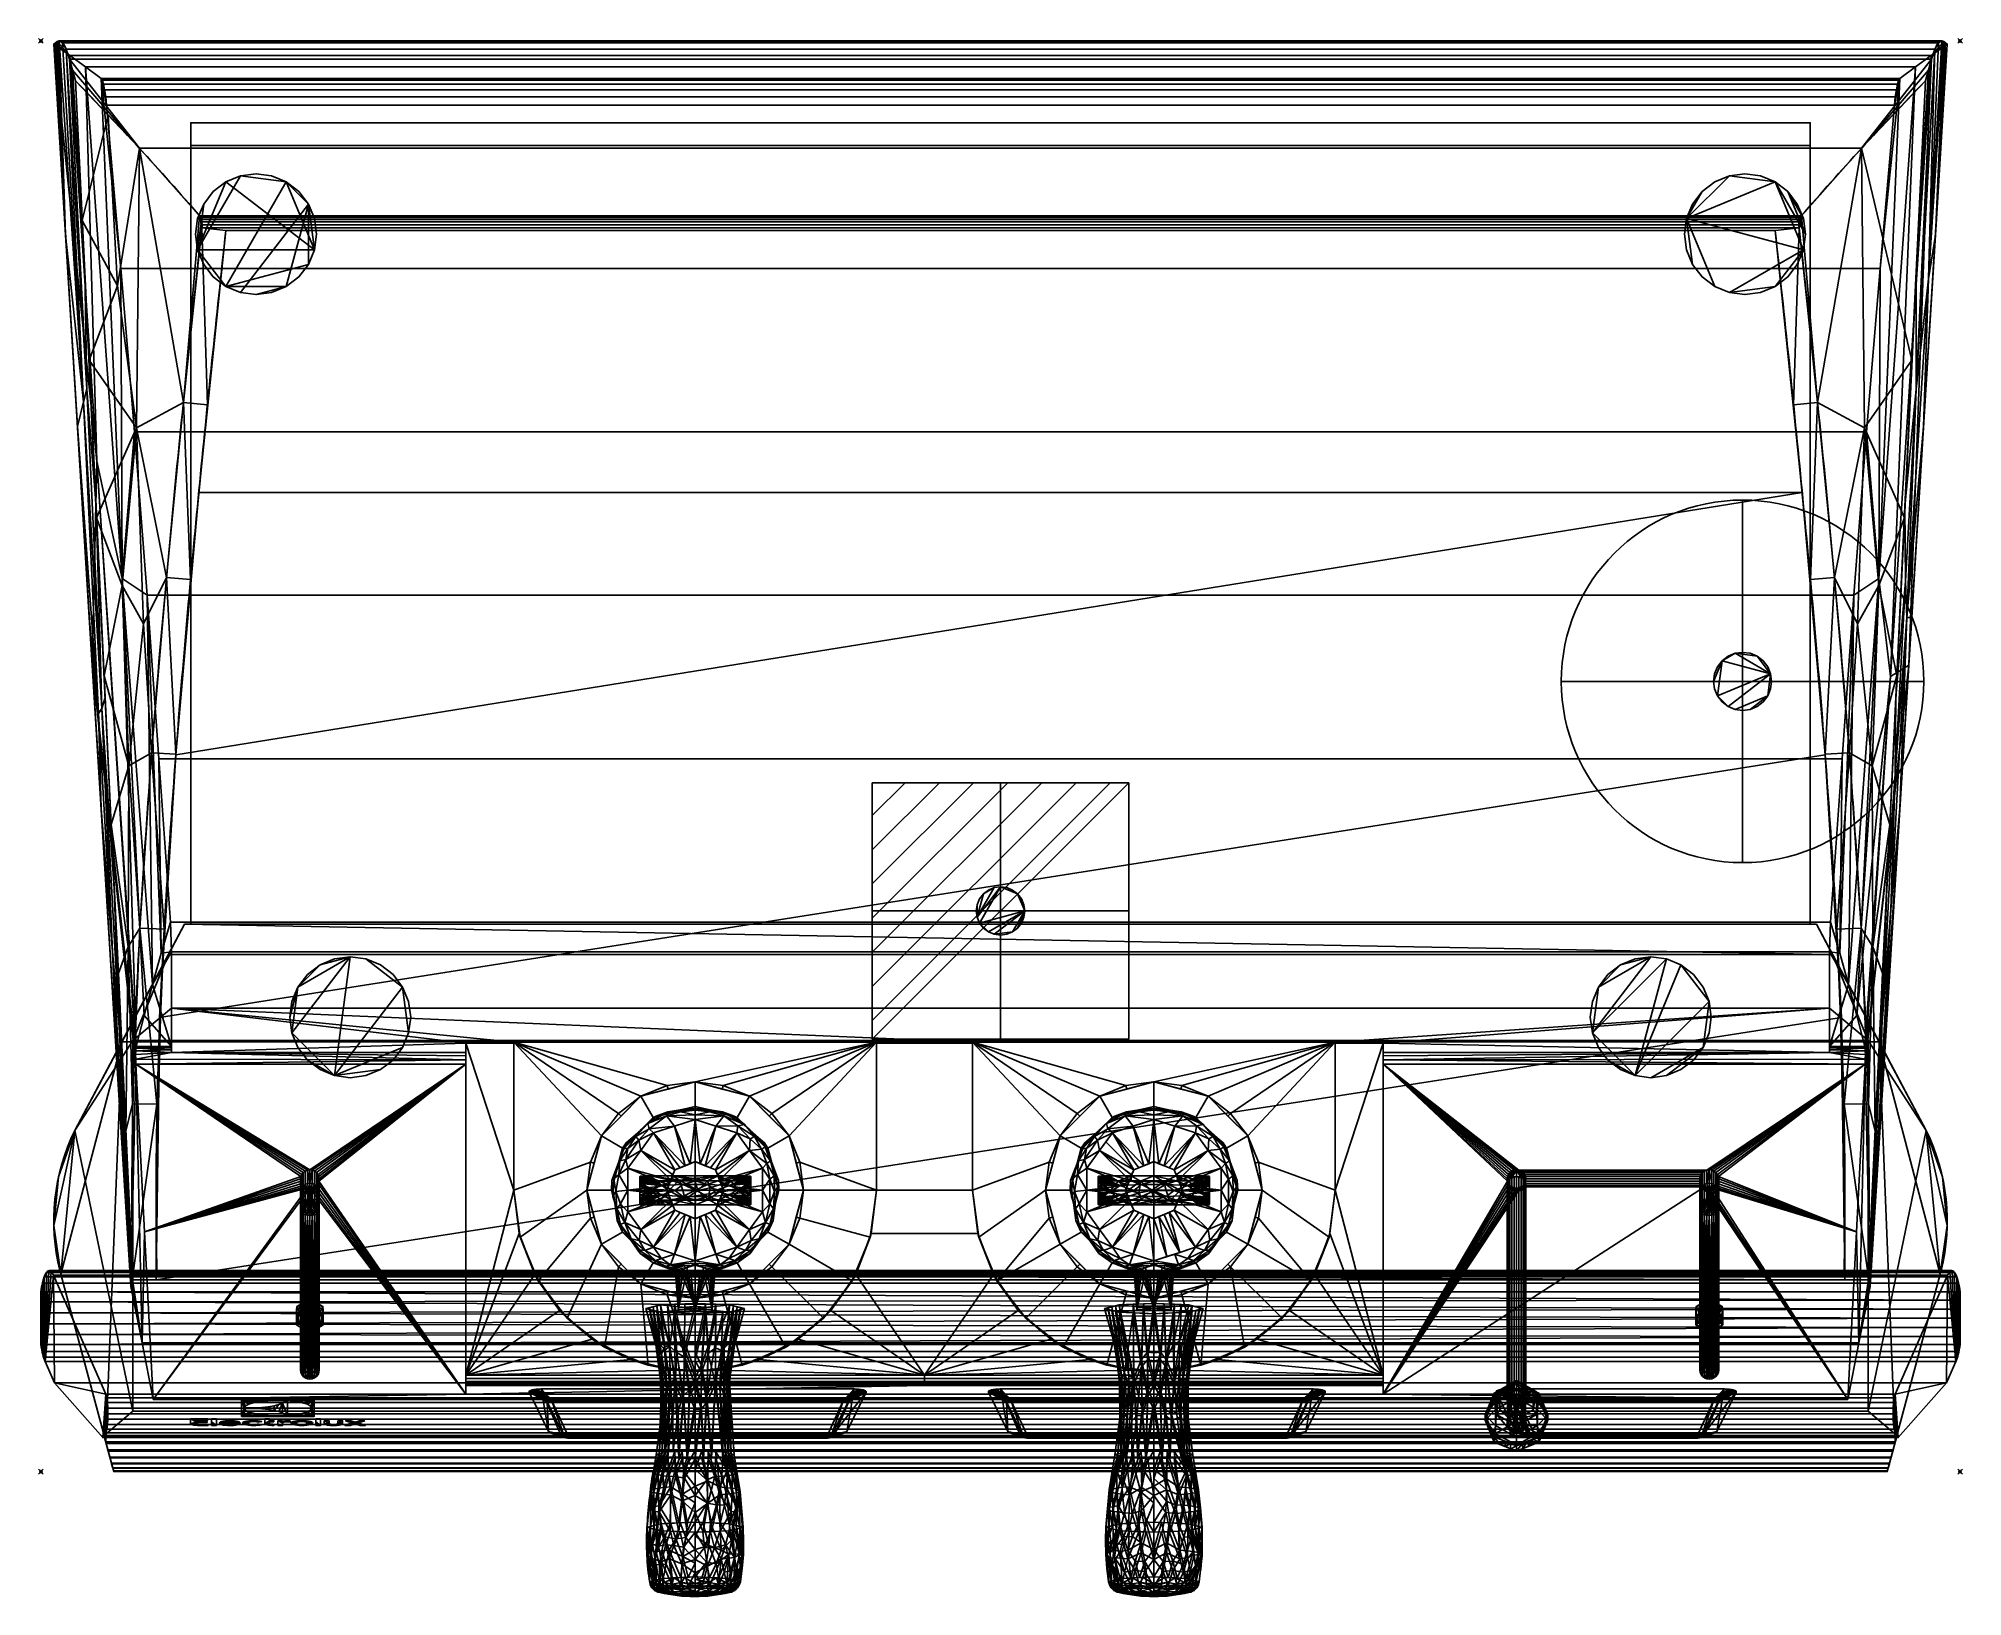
# Model space of a CAD drawing. Header units: millimetres. Extents: x 49 to 845, y -694 to -49.
import ezdxf

# ---------------------------------------------------------------- set-up
doc = ezdxf.new("R2010")
doc.units = ezdxf.units.MM
doc.header["$PDMODE"] = 35
for name, color, linetype in [('PQ_200_2D', 1, 'Continuous'), ('PQ_200_3D', 1, 'Continuous'), ('PQ_204_2D', 7, 'Continuous'), ('PQ_204_3D', 7, 'Continuous'), ('PQ_BLACK_3D', 250, 'Continuous'), ('PQ_CON_COLDWATER_INT', 7, 'Continuous'), ('PQ_CON_ELECTRICITY_INT', 7, 'Continuous'), ('PQ_INS_3D', 3, 'Continuous'), ('PQ_WHITE_3D', 255, 'Continuous')]:
    doc.layers.add(name, color=color, linetype=linetype)

# ---------------------------------------------------------------- blocks, each defined once
blk = doc.blocks.new('*X9')
at = {"color": 0}
for p, q in [((286.774344, 2204.447934), (296.618251, 2214.291842)), ((286.774344, 2205.862148), (295.204037, 2214.291842)), ((286.774344, 2207.276361), (293.789824, 2214.291842)), ((286.774344, 2208.690575), (292.37561, 2214.291842)), ((286.774344, 2210.104788), (290.961397, 2214.291842)), ((286.774344, 2211.519002), (289.547183, 2214.291842)), ((286.774344, 2212.933216), (288.13297, 2214.291842))]:
    blk.add_line(p, q, dxfattribs=at)
blk = doc.blocks.new('ELECTRICITY')
for p, q in [((2.121, 2.121), (-2.121, 2.121)), ((-2.121, 2.121), (-2.121, -2.121)), ((-2.121, -2.121), (2.121, 2.121)), ((2.121, -2.121), (2.121, 2.121)), ((-2.121, -2.121), (2.121, -2.121))]:
    blk.add_line(p, q)
at = {"extrusion": (-1, 0, 0)}
for p, q in [((0, -2.121, 2.121), (0, 2.121, 2.121)), ((0, 2.121, -2.121), (0, -2.121, -2.121)), ((0, 2.121, 2.121), (0, 2.121, -2.121)), ((0, 2.121, -2.121), (0, -2.121, 2.121)), ((0, -2.121, -2.121), (0, -2.121, 2.121))]:
    blk.add_line(p, q, dxfattribs=at)
at = {"extrusion": (0, -1, 0)}
for p, q in [((2.121, 0, 2.121), (-2.121, 0, 2.121)), ((-2.121, 0, -2.121), (2.121, 0, -2.121)), ((-2.121, 0, 2.121), (-2.121, 0, -2.121)), ((-2.121, 0, -2.121), (2.121, 0, 2.121)), ((2.121, 0, -2.121), (2.121, 0, 2.121))]:
    blk.add_line(p, q, dxfattribs=at)
at = {"xscale": 0.4000000000000909, "yscale": 0.4000000000000909, "zscale": 0.4000000000000909}
blk.add_blockref('*X9', (-116.831, -883.595), dxfattribs=at)
at = {"extrusion": (-1, 0, 0), "xscale": 0.3999999999999773, "yscale": 0.3999999999999773, "zscale": 0.3999999999999773}
blk.add_blockref('*X9', (-116.831, -883.595), dxfattribs=at)
at = {"extrusion": (0, -1, 0), "xscale": 0.4000000000000909, "yscale": 0.4000000000000909, "zscale": 0.4000000000000909}
blk.add_blockref('*X9', (-116.831, -883.595), dxfattribs=at)
blk = doc.blocks.new('coldwater')
blk.add_circle((0, 0), 3)
at = {"extrusion": (-1, 0, 0)}
blk.add_circle((0, 0), 3, dxfattribs=at)
at = {"extrusion": (0, -1, 0)}
blk.add_circle((0, 0), 3, dxfattribs=at)

msp = doc.modelspace()

# ---------------------------------------------------------------- linework, layer by layer
at = {"layer": 'PQ_200_2D'}
for p, q in [((55.32, -51.34), (56.79, -50.28)), ((86.76, -558.83), (55.32, -51.34)), ((57.56, -50), (836.43, -50)), ((838.68, -51.34), (807.24, -558.83)), ((837.21, -50.28), (838.68, -51.34)), ((61.85, -57.6), (64.37, -66.52)), ((829.63, -66.52), (832.14, -57.61)), ((64.37, -66.52), (87.94, -558.83)), ((806.06, -558.83), (829.63, -66.52)), ((767.47, -128.42), (126.53, -128.42)), ((63.98, -500.91), (81.17, -468.57)), ((830.02, -500.91), (812.83, -468.57)), ((840.6, -558.83), (53.4, -558.83)), ((50, -567.63), (50, -589.41)), ((844, -589.41), (844, -567.63)), ((51.7, -596.42), (55.69, -605.29)), ((838.31, -605.29), (842.3, -596.42)), ((55.69, -605.29), (75.57, -627.94)), ((818.43, -627.94), (838.31, -605.29)), ((75.57, -627.94), (266.96, -627.94)), ((80.14, -642), (76.38, -627.94)), ((376.41, -627.94), (456.96, -627.94)), ((566.41, -627.94), (666.96, -627.94)), ((736.41, -627.94), (818.43, -627.94)), ((813.86, -642), (817.62, -627.94)), ((80.14, -642), (813.86, -642))]:
    msp.add_line(p, q, dxfattribs=at)
for centre, start, end in [((140.34, -538.24), 153.94738, 194.01747), ((753.66, -538.24), 345.98253, 26.05262)]:
    msp.add_arc(centre, 85, start, end, dxfattribs=at)
for centre, major_axis, ratio, start_param, end_param in [((59.93, -126.01), (-2.39, 76.01), 0.121741, 6.27934, 6.364959), ((59.64, -126.16), (-2.1, 76.16), 0.12281, 5.82919, 6.279794), ((833.77, -126.14), (2.7, 76.14), 0.121006, 0.004292, 0.455098), ((833.81, -126), (2.66, 76), 0.121874, 6.201852, 6.287451), ((-3042.15, -648.35), (3377.69, 0), 0.438779, 0.362742, 0.403434), ((3936.15, -648.35), (3377.69, 0), 0.438779, 2.73816, 2.778843), ((114.63, -126.8), (0.37, 4.78), 0.42255, 4.624641, 5.886696), ((779.33, -126.8), (-0.34, 4.78), 0.41382, 0.393691, 1.669865), ((53.4, -579.19), (0, 20.36), 0.203, 0, 0.967357), ((840.6, -579.19), (0, 20.36), 0.203, 5.315828, 6.283185), ((53.36, -578.17), (0, 20), 0.203, 2.167539, 2.719534), ((840.64, -578.17), (0, 20), 0.203, 3.563651, 4.115646)]:
    msp.add_ellipse(centre, major_axis=major_axis, ratio=ratio, start_param=start_param, end_param=end_param, dxfattribs=at)
for points, knots in [([(116.6, -127.37), (113.96, -151.27), (108.9, -199.08), (99.56, -294.78), (92.87, -378.66), (89.23, -450.7), (87.55, -498.75), (87.52, -534.79), (87.94, -558.83)], [0, 0, 0, 0, 0.166667, 0.333333, 0.666667, 0.75, 0.833333, 1, 1, 1, 1]), ([(126.53, -128.42), (122.58, -164.24), (115.14, -235.93), (107.08, -325.61), (102.06, -397.38), (99.13, -451.27), (97.52, -505.02), (97.67, -540.88), (97.99, -558.83)], [0, 0, 0, 0, 0.25, 0.5, 0.625, 0.75, 0.875, 1, 1, 1, 1]), ([(796.01, -558.83), (796.33, -540.88), (796.48, -505.02), (794.87, -451.27), (791.94, -397.38), (786.92, -325.61), (778.86, -235.93), (771.42, -164.24), (767.47, -128.42)], [-1, -1, -1, -1, -0.875, -0.75, -0.625, -0.5, -0.25, 0, 0, 0, 0]), ([(806.06, -558.83), (806.48, -534.79), (806.45, -498.76), (804.77, -450.71), (802.95, -414.69), (800.72, -378.71), (797.21, -330.76), (792.11, -270.88), (785.1, -199.11), (780.04, -151.31), (777.4, -127.41)], [0, 0, 0, 0, 0.166667, 0.25, 0.333333, 0.416667, 0.5, 0.666667, 0.833333, 1, 1, 1, 1])]:
    msp.add_open_spline(points, degree=3, knots=knots, dxfattribs=at)
at = {"layer": 'PQ_204_2D'}
for p, q in [((260.01, -625.46), (252, -609.07)), ((256.97, -607.79), (386.41, -607.79)), ((381.93, -612.65), (261.44, -612.65)), ((391.37, -609.07), (383.37, -625.46)), ((450.01, -625.46), (442, -609.07)), ((446.97, -607.79), (576.41, -607.79)), ((571.93, -612.65), (451.44, -612.65)), ((581.37, -609.07), (573.37, -625.46)), ((660.01, -625.46), (652, -609.07)), ((656.97, -607.79), (746.41, -607.79)), ((741.93, -612.65), (661.44, -612.65)), ((751.37, -609.07), (743.37, -625.46)), ((259.45, -613.16), (266.56, -627.71)), ((376.81, -627.71), (383.92, -613.16)), ((449.45, -613.16), (456.56, -627.71)), ((566.81, -627.71), (573.92, -613.16)), ((659.45, -613.16), (666.56, -627.71)), ((736.81, -627.71), (743.92, -613.16)), ((264.97, -626.48), (265.96, -626.48)), ((268.55, -628.12), (374.82, -628.12)), ((378.4, -626.48), (377.41, -626.48)), ((454.97, -626.48), (455.96, -626.48)), ((458.55, -628.12), (564.82, -628.12)), ((568.4, -626.48), (567.41, -626.48)), ((664.97, -626.48), (665.96, -626.48)), ((668.55, -628.12), (734.82, -628.12)), ((738.4, -626.48), (737.41, -626.48))]:
    msp.add_line(p, q, dxfattribs=at)
for centre, radius, start, end in [((530.69, -678.57), 230.35, 170.86547, 176.69474), ((110.27, -678.57), 230.35, 3.30526, 9.13453), ((720.69, -678.57), 230.35, 170.86547, 176.69474), ((300.27, -678.57), 230.35, 3.30526, 9.13453), ((404.51, -671.28), 103.96, 176.69474, 189.2106), ((236.44, -671.28), 103.96, 350.7894, 3.30526), ((594.51, -671.28), 103.96, 176.69474, 189.2106), ((426.44, -671.28), 103.96, 350.7894, 3.30526), ((306.72, -687.14), 4.9, 189.17284, 261.87166), ((320.1, -633.9), 59.78, 256.38332, 270.35629), ((320.85, -633.9), 59.78, 269.64371, 283.61668), ((334.23, -687.14), 4.9, 278.12834, 350.82716), ((496.72, -687.14), 4.9, 189.17284, 261.87166), ((510.1, -633.9), 59.78, 256.38332, 270.35629), ((510.85, -633.9), 59.78, 269.64371, 283.61668), ((524.23, -687.14), 4.9, 278.12834, 350.82716)]:
    msp.add_arc(centre, radius, start, end, dxfattribs=at)
for centre, major_axis, start_param, end_param in [((256.97, -608.94), (5, 0), 1.570796, 3.253409), ((261.44, -613.11), (2, 0), 1.570796, 3.253409), ((381.93, -613.11), (2, 0), 6.171368, 7.853982), ((386.41, -608.94), (-5, 0), 3.029776, 4.712389), ((446.97, -608.94), (5, 0), 1.570796, 3.253409), ((451.44, -613.11), (2, 0), 1.570796, 3.253409), ((571.93, -613.11), (2, 0), 6.171368, 7.853982), ((576.41, -608.94), (-5, 0), 3.029776, 4.712389), ((656.97, -608.94), (5, 0), 1.570796, 3.253409), ((661.44, -613.11), (2, 0), 1.570796, 3.253409), ((741.93, -613.11), (2, 0), 6.171368, 7.853982), ((746.41, -608.94), (-5, 0), 3.029776, 4.712389), ((264.97, -625.33), (5, 0), 3.253409, 4.712389), ((268.55, -627.66), (2, 0), 3.253409, 4.712389), ((374.82, -627.66), (2, 0), 4.712389, 6.171368), ((378.4, -625.33), (5, 0), 4.712389, 6.171368), ((454.97, -625.33), (5, 0), 3.253409, 4.712389), ((458.55, -627.66), (2, 0), 3.253409, 4.712389), ((564.82, -627.66), (-2, 0), 1.570796, 3.029776), ((568.4, -625.33), (5, 0), 4.712389, 6.171368), ((664.97, -625.33), (5, 0), 3.253409, 4.712389), ((668.55, -627.66), (2, 0), 3.253409, 4.712389), ((734.82, -627.66), (-2, 0), 1.570796, 3.029776), ((738.4, -625.33), (5, 0), 4.712389, 6.171368)]:
    msp.add_ellipse(centre, major_axis=major_axis, ratio=0.229793, start_param=start_param, end_param=end_param, dxfattribs=at)
at = {"layer": 'PQ_INS_3D'}
for p in [(50, -50), (844, -50), (50, -642), (844, -642)]:
    msp.add_point(p, dxfattribs=at)

# ---------------------------------------------------------------- block references
at = {"layer": 'PQ_CON_COLDWATER_INT', "xscale": 25, "yscale": 25, "zscale": 25}
msp.add_blockref('coldwater', (754, -315), dxfattribs=at)
at = {"layer": 'PQ_CON_ELECTRICITY_INT', "xscale": 25, "yscale": 25, "zscale": 25}
msp.add_blockref('ELECTRICITY', (447, -410), dxfattribs=at)

# ---------------------------------------------------------------- meshes
at = {"layer": 'PQ_200_3D'}
mesh = msp.add_polyface(dxfattribs=at)
corners = [(87.94, -558.91, 1329.69), (64.37, -66.52, 1263.89), (63.12, -62.06, 1254.76), (61.86, -57.61, 1245.63), (60.43, -53.41, 1235.09), (58.99, -50.86, 1224.04), (57.57, -50, 1212.73), (57.18, -50.07, 1209.49), (56.79, -50.28, 1206.27), (56.05, -50.81, 1200.13), (55.32, -51.34, 1193.99), (87.17, -565.36, 1313.05), (87.37, -563.03, 1318.01), (87.58, -560.7, 1322.98), (87.74, -559.51, 1326.26), (72.8, -242.59, 1287.42), (74.92, -367.66, 1267.25), (65.12, -209.5, 1230.62), (60.22, -130.42, 1212.31), (67.58, -199.39, 1254.73), (80.37, -400.75, 1308.56), (68.16, -145.6, 1274.46), (82.34, -457.96, 1307.86), (75.17, -326.29, 1283.54), (82.27, -486.28, 1294.73), (79.6, -426.97, 1291.28), (69.05, -194.09, 1268.72), (73.81, -328.24, 1270.45), (70.02, -288.58, 1248.94), (84.16, -479.83, 1319.12), (76.59, -321.67, 1297.99)]
mesh.append_faces([[corners[k] for k in face] for face in [(21, 26, 15), (9, 18, 8), (8, 18, 7), (7, 18, 6)]], dxfattribs={"vtx0": -1, "vtx1": -1})
mesh.append_faces([[corners[k] for k in face] for face in [(22, 14, 29), (22, 20, 23), (21, 3, 26), (24, 12, 25), (18, 19, 6), (13, 22, 25), (23, 27, 25), (19, 17, 27), (27, 16, 25), (26, 19, 23), (25, 22, 23), (4, 19, 26), (27, 23, 19), (26, 23, 15)]], dxfattribs={"vtx0": -1, "vtx1": -1, "vtx2": -1})
mesh.append_faces([[corners[k] for k in face] for face in [(19, 18, 17), (25, 16, 24), (26, 3, 4), (23, 20, 30)]], dxfattribs={"vtx0": -1, "vtx2": -1})
mesh.append_faces([[corners[k] for k in face] for face in [(10, 18, 9)]], dxfattribs={"vtx1": -1})
mesh.append_faces([[corners[k] for k in face] for face in [(13, 14, 22), (30, 15, 23), (2, 3, 21), (5, 6, 19), (12, 13, 25), (4, 5, 19), (17, 28, 27), (28, 16, 27), (29, 20, 22)]], dxfattribs={"vtx1": -1, "vtx2": -1})
mesh.append_faces([[corners[k] for k in face] for face in [(14, 0, 29), (24, 11, 12), (21, 1, 2)]], dxfattribs={"vtx2": -1})
mesh = msp.add_polyface(dxfattribs=at)
corners = [(75, -65.54, 1029.66), (68.51, -60.8, 1084.48), (61.95, -56.07, 1139.27), (55.32, -51.34, 1193.99), (56.05, -50.81, 1200.13), (56.79, -50.28, 1206.27), (837.21, -50.28, 1206.27), (837.95, -50.81, 1200.13), (838.68, -51.34, 1193.99), (832.05, -56.07, 1139.27), (825.49, -60.8, 1084.48), (819, -65.54, 1029.66)]
mesh.append_faces([[corners[k] for k in face] for face in [(9, 7, 8), (4, 2, 3)]], dxfattribs={"vtx0": -1})
mesh.append_faces([[corners[k] for k in face] for face in [(7, 9, 6)]], dxfattribs={"vtx0": -1, "vtx1": -1})
mesh.append_faces([[corners[k] for k in face] for face in [(2, 9, 10, 1), (2, 4, 5)]], dxfattribs={"vtx0": -1, "vtx2": -1})
mesh.append_faces([[corners[k] for k in face] for face in [(5, 6, 9, 2)]], dxfattribs={"vtx1": -1, "vtx2": -1, "vtx3": -1})
mesh.append_faces([[corners[k] for k in face] for face in [(10, 11, 0, 1)]], dxfattribs={"vtx3": -1})
mesh = msp.add_polyface(dxfattribs=at)
corners = [(87.17, -565.36, 1313.05), (55.32, -51.34, 1193.99), (61.95, -56.07, 1139.27), (68.51, -60.8, 1084.48), (75, -65.54, 1029.66), (75.45, -66.29, 1026.08), (75.92, -67.89, 1022.8), (76.38, -70.24, 1019.99), (76.8, -73.2, 1017.84), (77.16, -76.59, 1016.46), (83.11, -144.15, 998.33), (88.67, -211.74, 980.2), (93.9, -279.36, 962.05), (98.85, -347, 943.9), (103.56, -414.69, 925.74), (99.82, -427.53, 986.38), (96.21, -440.4, 1047.12), (92.72, -453.27, 1107.89), (89.36, -466.14, 1168.69), (89.26, -466.83, 1170.77), (89.21, -467.95, 1172.66), (89.2, -469.47, 1174.25), (89.24, -471.29, 1175.48), (89.33, -473.34, 1176.28), (92.86, -542.74, 1194.83), (96.46, -612.15, 1213.39), (91.89, -588.7, 1263.34), (71.24, -308.35, 1253.52), (83.65, -272.45, 1076.24), (73.13, -223.85, 1156.47)]
mesh.append_faces([[corners[k] for k in face] for face in [(9, 7, 8)]], dxfattribs={"vtx0": -1})
mesh.append_faces([[corners[k] for k in face] for face in [(22, 27, 21), (23, 27, 22), (20, 29, 19), (3, 29, 2), (16, 12, 15), (6, 9, 5), (10, 4, 9)]], dxfattribs={"vtx0": -1, "vtx1": -1})
mesh.append_faces([[corners[k] for k in face] for face in [(28, 29, 3), (10, 28, 4), (29, 28, 18), (20, 27, 29), (16, 28, 12)]], dxfattribs={"vtx0": -1, "vtx1": -1, "vtx2": -1})
mesh.append_faces([[corners[k] for k in face] for face in [(23, 26, 0), (26, 23, 24), (27, 20, 21), (29, 18, 19), (28, 17, 18), (28, 10, 11), (15, 12, 13), (28, 16, 17)]], dxfattribs={"vtx0": -1, "vtx2": -1})
mesh.append_faces([[corners[k] for k in face] for face in [(0, 27, 23), (27, 1, 29), (1, 2, 29), (11, 12, 28), (4, 5, 9), (6, 7, 9), (3, 4, 28)]], dxfattribs={"vtx1": -1, "vtx2": -1})
mesh.append_faces([[corners[k] for k in face] for face in [(24, 25, 26), (13, 14, 15)]], dxfattribs={"vtx2": -1})
mesh = msp.add_polyface(dxfattribs=at)
corners = [(56.79, -50.28, 1206.27), (57.18, -50.07, 1209.49), (57.57, -50, 1212.73), (58.99, -50.86, 1224.04), (60.43, -53.41, 1235.09), (61.86, -57.61, 1245.63), (832.14, -57.61, 1245.63), (833.57, -53.41, 1235.09), (835.01, -50.86, 1224.04), (836.43, -50, 1212.73), (836.82, -50.07, 1209.49), (837.21, -50.28, 1206.27)]
mesh.append_faces([[corners[k] for k in face] for face in [(7, 4, 5, 6)]], dxfattribs={"vtx0": -1})
mesh.append_faces([[corners[k] for k in face] for face in [(10, 1, 2, 9), (9, 2, 3, 8), (8, 3, 4, 7)]], dxfattribs={"vtx0": -1, "vtx2": -1})
mesh.append_faces([[corners[k] for k in face] for face in [(11, 0, 1, 10)]], dxfattribs={"vtx2": -1})
mesh = msp.add_polyface(dxfattribs=at)
corners = [(838.68, -51.34, 1193.99), (806.83, -565.36, 1313.05), (802.11, -588.7, 1263.34), (797.54, -612.15, 1213.39), (801.14, -542.74, 1194.83), (804.67, -473.34, 1176.28), (804.76, -471.29, 1175.48), (804.8, -469.47, 1174.25), (804.79, -467.95, 1172.66), (804.74, -466.83, 1170.77), (804.64, -466.14, 1168.69), (801.28, -453.27, 1107.89), (797.79, -440.4, 1047.12), (794.18, -427.53, 986.38), (790.44, -414.69, 925.74), (795.15, -347, 943.9), (800.1, -279.36, 962.05), (805.33, -211.74, 980.2), (810.89, -144.15, 998.33), (816.84, -76.59, 1016.46), (817.2, -73.2, 1017.84), (817.62, -70.24, 1019.99), (818.08, -67.89, 1022.8), (818.55, -66.29, 1026.08), (819, -65.54, 1029.66), (825.49, -60.8, 1084.48), (832.05, -56.07, 1139.27), (822.76, -308.35, 1253.52), (810.35, -272.45, 1076.24), (815.18, -313.02, 1166.19)]
mesh.append_faces([[corners[k] for k in face] for face in [(4, 2, 3)]], dxfattribs={"vtx0": -1})
mesh.append_faces([[corners[k] for k in face] for face in [(16, 13, 15), (13, 16, 12), (22, 19, 21), (23, 19, 22), (6, 27, 5), (9, 29, 8), (7, 29, 6), (25, 28, 24)]], dxfattribs={"vtx0": -1, "vtx1": -1})
mesh.append_faces([[corners[k] for k in face] for face in [(12, 16, 28), (24, 28, 18), (27, 29, 26), (29, 27, 6), (25, 29, 28), (11, 28, 29)]], dxfattribs={"vtx0": -1, "vtx1": -1, "vtx2": -1})
mesh.append_faces([[corners[k] for k in face] for face in [(29, 9, 10)]], dxfattribs={"vtx0": -1, "vtx2": -1})
mesh.append_faces([[corners[k] for k in face] for face in [(14, 15, 13), (20, 21, 19)]], dxfattribs={"vtx1": -1})
mesh.append_faces([[corners[k] for k in face] for face in [(16, 17, 28), (18, 19, 24), (23, 24, 19), (11, 12, 28), (27, 1, 5), (4, 5, 2), (1, 2, 5), (10, 11, 29), (25, 26, 29), (17, 18, 28), (7, 8, 29)]], dxfattribs={"vtx1": -1, "vtx2": -1})
mesh.append_faces([[corners[k] for k in face] for face in [(26, 0, 27)]], dxfattribs={"vtx2": -1})
mesh = msp.add_polyface(dxfattribs=at)
corners = [(806.83, -565.36, 1313.05), (838.68, -51.34, 1193.99), (837.95, -50.81, 1200.13), (837.21, -50.28, 1206.27), (836.82, -50.07, 1209.49), (836.43, -50, 1212.73), (835.01, -50.86, 1224.04), (833.57, -53.41, 1235.09), (832.14, -57.61, 1245.63), (830.88, -62.06, 1254.76), (829.63, -66.52, 1263.89), (806.06, -558.91, 1329.69), (806.26, -559.51, 1326.26), (806.42, -560.7, 1322.98), (806.63, -563.03, 1318.01), (819.08, -367.66, 1267.25), (821.2, -242.59, 1287.42), (828.88, -209.5, 1230.62), (830.87, -148.44, 1231.52), (813.63, -400.75, 1308.56), (825.84, -145.6, 1274.46), (811.66, -457.96, 1307.86), (821.91, -288.58, 1267.51), (825.76, -194.09, 1261.85), (811.73, -486.28, 1294.73), (817.16, -353.36, 1290.34), (815.33, -409.44, 1288.6), (833.78, -130.42, 1212.31), (809.84, -479.83, 1319.12), (823.98, -288.58, 1248.94), (817.41, -321.67, 1297.99), (821.4, -273.49, 1276.67), (811.26, -484.41, 1301.05)]
mesh.append_faces([[corners[k] for k in face] for face in [(20, 9, 10)]], dxfattribs={"vtx0": -1})
mesh.append_faces([[corners[k] for k in face] for face in [(6, 18, 5), (9, 20, 8), (4, 18, 3)]], dxfattribs={"vtx0": -1, "vtx1": -1})
mesh.append_faces([[corners[k] for k in face] for face in [(21, 13, 32), (26, 21, 32), (3, 18, 27), (26, 15, 22), (23, 31, 22), (21, 28, 12), (23, 18, 7), (31, 25, 22), (23, 22, 18), (18, 22, 17), (8, 20, 23), (21, 25, 19), (26, 25, 21), (25, 26, 22), (25, 31, 30), (31, 23, 16), (26, 32, 15)]], dxfattribs={"vtx0": -1, "vtx1": -1, "vtx2": -1})
mesh.append_faces([[corners[k] for k in face] for face in [(32, 14, 0), (18, 6, 7), (23, 7, 8), (31, 16, 30), (18, 4, 5), (32, 0, 24), (27, 2, 3), (18, 17, 27), (21, 19, 28), (22, 15, 29)]], dxfattribs={"vtx0": -1, "vtx2": -1})
mesh.append_faces([[corners[k] for k in face] for face in [(11, 12, 28)]], dxfattribs={"vtx1": -1})
mesh.append_faces([[corners[k] for k in face] for face in [(30, 19, 25), (12, 13, 21), (20, 16, 23), (29, 17, 22), (24, 15, 32), (13, 14, 32)]], dxfattribs={"vtx1": -1, "vtx2": -1})
mesh.append_faces([[corners[k] for k in face] for face in [(27, 1, 2)]], dxfattribs={"vtx2": -1})
mesh = msp.add_polyface(dxfattribs=at)
corners = [(64.37, -66.52, 1263.89), (90.73, -94.39, 1320.97), (115.68, -122.38, 1378.29), (778.32, -122.38, 1378.29), (803.27, -94.39, 1320.97), (829.63, -66.52, 1263.89), (830.88, -62.06, 1254.76), (832.14, -57.61, 1245.63), (61.86, -57.61, 1245.63), (63.12, -62.06, 1254.76)]
mesh.append_faces([[corners[k] for k in face] for face in [(4, 7, 8, 1)]], dxfattribs={"vtx0": -1, "vtx2": -1, "vtx3": -1})
mesh.append_faces([[corners[k] for k in face] for face in [(3, 4, 1, 2), (0, 1, 9)]], dxfattribs={"vtx1": -1})
mesh.append_faces([[corners[k] for k in face] for face in [(6, 7, 4), (8, 9, 1)]], dxfattribs={"vtx1": -1, "vtx2": -1})
mesh.append_faces([[corners[k] for k in face] for face in [(4, 5, 6)]], dxfattribs={"vtx2": -1})
mesh = msp.add_polyface(dxfattribs=at)
corners = [(64.37, -66.52, 1263.89), (87.94, -558.91, 1329.69), (87.85, -559.07, 1334.34), (87.8, -560.31, 1338.82), (87.75, -562.57, 1342.89), (87.91, -489.84, 1349.27), (90.94, -417.15, 1355.65), (95.81, -344.57, 1362.01), (101.93, -272.07, 1368.38), (108.94, -199.66, 1374.73), (116.61, -127.31, 1381.08), (116.67, -126.09, 1381.04), (116.6, -124.91, 1380.7), (116.4, -123.86, 1380.09), (116.08, -123.01, 1379.27), (115.68, -122.38, 1378.29), (90.73, -94.39, 1320.97), (76.16, -312.71, 1296.79), (82.05, -435.81, 1313.24), (85.18, -501.12, 1321.97), (69.91, -182.09, 1279.34), (89.51, -210.12, 1328.31), (86.38, -349.95, 1330.66), (86.12, -424.87, 1333.85), (83.58, -275.31, 1317.57), (92.43, -291.26, 1344.1), (73.03, -247.4, 1288.06), (67.14, -124.31, 1271.61), (77.86, -80.78, 1293.1), (81.73, -151.41, 1305.5), (79.1, -374.26, 1305.02)]
mesh.append_faces([[corners[k] for k in face] for face in [(13, 10, 12), (14, 10, 13), (5, 19, 4), (7, 22, 6), (3, 19, 2), (18, 23, 30)]], dxfattribs={"vtx0": -1, "vtx1": -1})
mesh.append_faces([[corners[k] for k in face] for face in [(29, 21, 16), (17, 22, 24), (21, 26, 24), (25, 24, 22), (23, 19, 5), (24, 25, 21), (22, 30, 23), (7, 25, 22), (21, 9, 16), (23, 6, 22), (8, 21, 25), (21, 29, 20), (29, 28, 27)]], dxfattribs={"vtx0": -1, "vtx1": -1, "vtx2": -1})
mesh.append_faces([[corners[k] for k in face] for face in [(25, 7, 8), (9, 15, 16), (21, 20, 26), (29, 16, 28), (22, 17, 30)]], dxfattribs={"vtx0": -1, "vtx2": -1})
mesh.append_faces([[corners[k] for k in face] for face in [(9, 10, 15), (27, 20, 29), (14, 15, 10), (5, 6, 23), (3, 4, 19), (18, 19, 23), (8, 9, 21), (26, 17, 24)]], dxfattribs={"vtx1": -1, "vtx2": -1})
mesh.append_faces([[corners[k] for k in face] for face in [(10, 11, 12), (28, 0, 27), (19, 1, 2)]], dxfattribs={"vtx2": -1})
mesh = msp.add_polyface(dxfattribs=at)
corners = [(77.16, -76.59, 1016.46), (76.8, -73.2, 1017.84), (76.38, -70.24, 1019.99), (75.92, -67.89, 1022.8), (75.45, -66.29, 1026.08), (75, -65.54, 1029.66), (819, -65.54, 1029.66), (818.55, -66.29, 1026.08), (818.08, -67.89, 1022.8), (817.62, -70.24, 1019.99), (817.2, -73.2, 1017.84), (816.84, -76.59, 1016.46)]
mesh.append_faces([[corners[k] for k in face] for face in [(7, 4, 5, 6)]], dxfattribs={"vtx0": -1})
mesh.append_faces([[corners[k] for k in face] for face in [(10, 1, 2, 9), (9, 2, 3, 8), (8, 3, 4, 7)]], dxfattribs={"vtx0": -1, "vtx2": -1})
mesh.append_faces([[corners[k] for k in face] for face in [(11, 0, 1, 10)]], dxfattribs={"vtx2": -1})
mesh = msp.add_polyface(dxfattribs=at)
corners = [(806.06, -558.91, 1329.69), (829.63, -66.52, 1263.89), (803.27, -94.39, 1320.97), (778.32, -122.38, 1378.29), (777.92, -123.01, 1379.27), (777.6, -123.86, 1380.09), (777.4, -124.91, 1380.7), (777.33, -126.09, 1381.04), (777.39, -127.31, 1381.08), (785.06, -199.66, 1374.73), (792.07, -272.07, 1368.38), (798.19, -344.57, 1362.01), (803.06, -417.15, 1355.65), (806.09, -489.84, 1349.27), (806.25, -562.57, 1342.89), (806.2, -560.31, 1338.82), (806.15, -559.07, 1334.34), (817.84, -312.71, 1296.79), (811.95, -435.81, 1313.24), (808.82, -501.12, 1321.97), (824.09, -182.09, 1279.34), (804.49, -210.12, 1328.31), (807.62, -349.95, 1330.66), (807.88, -424.87, 1333.85), (810.42, -275.31, 1317.57), (801.57, -291.26, 1344.1), (820.97, -247.4, 1288.06), (814.9, -374.26, 1305.02)]
mesh.append_faces([[corners[k] for k in face] for face in [(19, 16, 0)]], dxfattribs={"vtx0": -1})
mesh.append_faces([[corners[k] for k in face] for face in [(16, 19, 15), (12, 22, 11), (20, 21, 26), (10, 21, 9), (3, 9, 2), (4, 8, 3)]], dxfattribs={"vtx0": -1, "vtx1": -1})
mesh.append_faces([[corners[k] for k in face] for face in [(17, 24, 22), (25, 24, 21), (24, 25, 22), (27, 22, 23), (25, 11, 22), (9, 21, 2), (24, 26, 21), (23, 22, 12), (21, 20, 2), (10, 25, 21), (23, 13, 19)]], dxfattribs={"vtx0": -1, "vtx1": -1, "vtx2": -1})
mesh.append_faces([[corners[k] for k in face] for face in [(24, 17, 26), (19, 14, 15), (23, 19, 18), (8, 4, 5), (23, 18, 27), (25, 10, 11)]], dxfattribs={"vtx0": -1, "vtx2": -1})
mesh.append_faces([[corners[k] for k in face] for face in [(7, 8, 6)]], dxfattribs={"vtx1": -1})
mesh.append_faces([[corners[k] for k in face] for face in [(13, 14, 19), (12, 13, 23), (27, 17, 22), (8, 9, 3), (5, 6, 8)]], dxfattribs={"vtx1": -1, "vtx2": -1})
mesh.append_faces([[corners[k] for k in face] for face in [(20, 1, 2)]], dxfattribs={"vtx2": -1})
mesh = msp.add_polyface(dxfattribs=at)
corners = [(103.56, -414.69, 925.74), (98.85, -347, 943.9), (93.9, -279.36, 962.05), (88.67, -211.74, 980.2), (83.11, -144.15, 998.33), (77.16, -76.59, 1016.46), (816.84, -76.59, 1016.46), (810.89, -144.15, 998.33), (805.33, -211.74, 980.2), (800.1, -279.36, 962.05), (795.15, -347, 943.9), (790.44, -414.69, 925.74)]
mesh.append_faces([[corners[k] for k in face] for face in [(4, 7, 8, 3), (3, 8, 9, 2)]], dxfattribs={"vtx0": -1, "vtx2": -1})
mesh.append_faces([[corners[k] for k in face] for face in [(9, 10, 1, 2)]], dxfattribs={"vtx1": -1, "vtx3": -1})
mesh.append_faces([[corners[k] for k in face] for face in [(5, 6, 7, 4)]], dxfattribs={"vtx2": -1})
mesh.append_faces([[corners[k] for k in face] for face in [(10, 11, 0, 1)]], dxfattribs={"vtx3": -1})
mesh = msp.add_polyface(dxfattribs=at)
corners = [(97.74, -562.57, 1342.89), (97.92, -490.01, 1349.25), (100.93, -417.51, 1355.61), (105.79, -345.11, 1361.97), (111.9, -272.81, 1368.31), (118.89, -200.58, 1374.65), (126.53, -128.42, 1380.98), (767.47, -128.42, 1380.98), (775.11, -200.58, 1374.65), (782.1, -272.81, 1368.31), (788.21, -345.11, 1361.97), (793.07, -417.51, 1355.61), (796.08, -490.01, 1349.25), (796.26, -562.57, 1342.89), (806.25, -562.57, 1342.89), (806.09, -489.84, 1349.27), (803.06, -417.15, 1355.65), (798.19, -344.57, 1362.01), (792.07, -272.07, 1368.38), (785.06, -199.66, 1374.73), (777.39, -127.31, 1381.08), (116.61, -127.31, 1381.08), (108.94, -199.66, 1374.73), (101.93, -272.07, 1368.38), (95.81, -344.57, 1362.01), (90.94, -417.15, 1355.65), (87.91, -489.84, 1349.27), (87.75, -562.57, 1342.89)]
mesh.append_faces([[corners[k] for k in face] for face in [(18, 10, 17), (9, 19, 8), (10, 18, 9), (6, 21, 5), (3, 24, 2), (27, 1, 26), (26, 1, 25)]], dxfattribs={"vtx0": -1, "vtx1": -1})
mesh.append_faces([[corners[k] for k in face] for face in [(9, 18, 19), (20, 7, 8), (8, 19, 20), (12, 14, 15), (12, 15, 16), (11, 16, 17), (17, 10, 11), (5, 21, 22), (3, 23, 24), (23, 3, 4), (22, 4, 5)]], dxfattribs={"vtx0": -1, "vtx2": -1})
mesh.append_faces([[corners[k] for k in face] for face in [(0, 1, 27)]], dxfattribs={"vtx1": -1})
mesh.append_faces([[corners[k] for k in face] for face in [(11, 12, 16), (22, 23, 4), (1, 2, 25), (24, 25, 2)]], dxfattribs={"vtx1": -1, "vtx2": -1})
mesh.append_faces([[corners[k] for k in face] for face in [(6, 7, 20, 21)]], dxfattribs={"vtx1": -1, "vtx3": -1})
mesh.append_faces([[corners[k] for k in face] for face in [(12, 13, 14)]], dxfattribs={"vtx2": -1})
mesh = msp.add_polyface(dxfattribs=at)
corners = [(115.68, -122.38, 1378.29), (116.08, -123.01, 1379.27), (116.4, -123.86, 1380.09), (116.6, -124.91, 1380.7), (116.67, -126.09, 1381.04), (116.61, -127.31, 1381.08), (777.39, -127.31, 1381.08), (777.33, -126.09, 1381.04), (777.4, -124.91, 1380.7), (777.6, -123.86, 1380.09), (777.92, -123.01, 1379.27), (778.32, -122.38, 1378.29)]
mesh.append_faces([[corners[k] for k in face] for face in [(7, 4, 5, 6)]], dxfattribs={"vtx0": -1})
mesh.append_faces([[corners[k] for k in face] for face in [(10, 1, 2, 9), (9, 2, 3, 8), (8, 3, 4, 7)]], dxfattribs={"vtx0": -1, "vtx2": -1})
mesh.append_faces([[corners[k] for k in face] for face in [(11, 0, 1, 10)]], dxfattribs={"vtx2": -1})
mesh = msp.add_polyface(dxfattribs=at)
corners = [(126.53, -128.42, 1342.89), (115.29, -236.88, 1342.89), (105.76, -345.42, 1342.89), (99.12, -454.05, 1342.89), (97.74, -562.57, 1342.89), (796.26, -562.57, 1342.89), (794.88, -454.05, 1342.89), (788.24, -345.42, 1342.89), (778.71, -236.88, 1342.89), (767.47, -128.42, 1342.89)]
mesh.append_faces([[corners[k] for k in face] for face in [(5, 6, 4)]], dxfattribs={"vtx1": -1})
mesh.append_faces([[corners[k] for k in face] for face in [(1, 2, 8)]], dxfattribs={"vtx1": -1, "vtx2": -1})
mesh.append_faces([[corners[k] for k in face] for face in [(6, 7, 3, 4), (2, 3, 7, 8)]], dxfattribs={"vtx1": -1, "vtx3": -1})
mesh.append_faces([[corners[k] for k in face] for face in [(9, 0, 1, 8)]], dxfattribs={"vtx2": -1})
mesh = msp.add_polyface(dxfattribs=at)
corners = [(97.74, -562.57, 1342.89), (99.12, -454.05, 1342.89), (105.76, -345.42, 1342.89), (115.29, -236.88, 1342.89), (126.53, -128.42, 1342.89), (126.53, -128.42, 1380.98), (118.89, -200.58, 1374.65), (111.9, -272.81, 1368.31), (105.79, -345.11, 1361.97), (100.93, -417.51, 1355.61), (97.92, -490.01, 1349.25), (98.39, -510.92, 1342.89), (102.44, -399.74, 1342.89), (99.42, -453.76, 1352.43), (98.76, -482.49, 1342.89), (97.86, -512.46, 1347.28)]
mesh.append_faces([[corners[k] for k in face] for face in [(3, 7, 2), (10, 14, 13), (9, 12, 8), (8, 2, 7)]], dxfattribs={"vtx0": -1, "vtx1": -1})
mesh.append_faces([[corners[k] for k in face] for face in [(6, 3, 4), (3, 6, 7), (10, 11, 14), (1, 9, 13), (11, 10, 15), (13, 14, 1), (9, 1, 12)]], dxfattribs={"vtx0": -1, "vtx2": -1})
mesh.append_faces([[corners[k] for k in face] for face in [(5, 6, 4)]], dxfattribs={"vtx1": -1})
mesh.append_faces([[corners[k] for k in face] for face in [(12, 2, 8)]], dxfattribs={"vtx1": -1, "vtx2": -1})
mesh.append_faces([[corners[k] for k in face] for face in [(15, 0, 11)]], dxfattribs={"vtx2": -1})
mesh = msp.add_polyface(dxfattribs=at)
corners = [(767.47, -128.42, 1342.89), (767.47, -128.42, 1380.98), (126.53, -128.42, 1380.98), (126.53, -128.42, 1342.89)]
mesh.append_faces([[corners[k] for k in face] for face in [(0, 1, 2, 3)]])
mesh = msp.add_polyface(dxfattribs=at)
corners = [(767.47, -128.42, 1342.89), (778.71, -236.88, 1342.89), (788.24, -345.42, 1342.89), (794.88, -454.05, 1342.89), (796.26, -562.57, 1342.89), (796.08, -490.01, 1349.25), (793.07, -417.51, 1355.61), (788.21, -345.11, 1361.97), (782.1, -272.81, 1368.31), (775.11, -200.58, 1374.65), (767.47, -128.42, 1380.98), (791.56, -399.74, 1342.89), (795.61, -510.92, 1342.89), (794.58, -453.76, 1352.43), (795.25, -482.49, 1342.89), (796.14, -512.46, 1347.28)]
mesh.append_faces([[corners[k] for k in face] for face in [(0, 9, 10)]], dxfattribs={"vtx0": -1})
mesh.append_faces([[corners[k] for k in face] for face in [(14, 13, 3), (5, 12, 15), (3, 6, 11), (7, 11, 6), (13, 14, 5), (1, 9, 0), (8, 2, 7)]], dxfattribs={"vtx0": -1, "vtx1": -1})
mesh.append_faces([[corners[k] for k in face] for face in [(7, 2, 11), (1, 8, 9), (5, 14, 12)]], dxfattribs={"vtx0": -1, "vtx2": -1})
mesh.append_faces([[corners[k] for k in face] for face in [(13, 6, 3), (1, 2, 8)]], dxfattribs={"vtx1": -1, "vtx2": -1})
mesh.append_faces([[corners[k] for k in face] for face in [(12, 4, 15)]], dxfattribs={"vtx2": -1})
mesh = msp.add_polyface(dxfattribs=at)
corners = [(63.98, -500.91, 931.05), (63.98, -500.91, 983.77), (102.74, -428, 983.77), (109.42, -415.45, 924.5), (83.51, -464.18, 924.5)]
mesh.append_faces([[corners[k] for k in face] for face in [(2, 4, 1)]], dxfattribs={"vtx0": -1, "vtx1": -1})
mesh.append_faces([[corners[k] for k in face] for face in [(0, 1, 4)]], dxfattribs={"vtx1": -1})
mesh.append_faces([[corners[k] for k in face] for face in [(2, 3, 4)]], dxfattribs={"vtx2": -1})
mesh = msp.add_polyface(dxfattribs=at)
corners = [(109.42, -415.45, 924.5), (784.58, -415.45, 924.5), (810.49, -464.18, 924.5), (83.51, -464.18, 924.5)]
mesh.append_faces([[corners[k] for k in face] for face in [(0, 1, 2, 3)]])
mesh = msp.add_polyface(dxfattribs=at)
corners = [(790, -466.14, 1168.69), (790, -426.98, 983.77), (104, -426.98, 983.77), (104, -466.14, 1168.69), (89.36, -466.14, 1168.69), (92.72, -453.27, 1107.89), (96.21, -440.4, 1047.12), (99.82, -427.53, 986.38), (103.56, -414.69, 925.74), (790.44, -414.69, 925.74), (794.18, -427.53, 986.38), (797.79, -440.4, 1047.12), (801.28, -453.27, 1107.89), (804.64, -466.14, 1168.69)]
mesh.append_faces([[corners[k] for k in face] for face in [(12, 0, 11), (3, 6, 2), (8, 2, 7)]], dxfattribs={"vtx0": -1, "vtx1": -1})
mesh.append_faces([[corners[k] for k in face] for face in [(1, 9, 10), (11, 0, 1), (3, 5, 6)]], dxfattribs={"vtx0": -1, "vtx2": -1})
mesh.append_faces([[corners[k] for k in face] for face in [(13, 0, 12)]], dxfattribs={"vtx1": -1})
mesh.append_faces([[corners[k] for k in face] for face in [(10, 11, 1), (6, 7, 2)]], dxfattribs={"vtx1": -1, "vtx2": -1})
mesh.append_faces([[corners[k] for k in face] for face in [(8, 9, 1, 2)]], dxfattribs={"vtx1": -1, "vtx3": -1})
mesh.append_faces([[corners[k] for k in face] for face in [(3, 4, 5)]], dxfattribs={"vtx2": -1})
mesh = msp.add_polyface(dxfattribs=at)
corners = [(109.42, -415.45, 924.5), (102.74, -428, 983.77), (104, -428, 983.77), (790, -428, 983.77), (791.26, -428, 983.77), (784.58, -415.45, 924.5)]
mesh.append_faces([[corners[k] for k in face] for face in [(0, 1, 2, 3), (3, 4, 5, 0)]], dxfattribs={"vtx3": -1})
mesh = msp.add_polyface(dxfattribs=at)
corners = [(830.02, -500.91, 983.77), (830.02, -500.91, 931.05), (810.49, -464.18, 924.5), (784.58, -415.45, 924.5), (791.26, -428, 983.77)]
mesh.append_faces([[corners[k] for k in face] for face in [(4, 2, 3)]], dxfattribs={"vtx0": -1})
mesh.append_faces([[corners[k] for k in face] for face in [(2, 4, 0)]], dxfattribs={"vtx0": -1, "vtx2": -1})
mesh.append_faces([[corners[k] for k in face] for face in [(1, 2, 0)]], dxfattribs={"vtx1": -1})
mesh = msp.add_polyface(dxfattribs=at)
corners = [(102.74, -428, 983.77), (63.98, -500.91, 983.77), (57.31, -520.03, 983.77), (55.36, -540.19, 983.77), (58.24, -560.24, 983.77), (76.13, -627, 983.77), (817.87, -627, 983.77), (835.76, -560.24, 983.77), (838.64, -540.19, 983.77), (836.69, -520.03, 983.77), (830.02, -500.91, 983.77), (791.26, -428, 983.77), (790, -428, 983.77), (790, -450.24, 983.77), (104, -450.24, 983.77), (104, -428, 983.77), (805.91, -617, 983.77), (88.09, -617, 983.77), (88.09, -463.65, 983.77), (805.91, -463.65, 983.77)]
mesh.append_faces([[corners[k] for k in face] for face in [(1, 18, 0), (11, 19, 10), (16, 10, 19)]], dxfattribs={"vtx0": -1, "vtx1": -1})
mesh.append_faces([[corners[k] for k in face] for face in [(1, 17, 18), (19, 13, 14, 18)]], dxfattribs={"vtx0": -1, "vtx2": -1})
mesh.append_faces([[corners[k] for k in face] for face in [(16, 6, 7, 10)]], dxfattribs={"vtx0": -1, "vtx2": -1, "vtx3": -1})
mesh.append_faces([[corners[k] for k in face] for face in [(4, 5, 17, 1)]], dxfattribs={"vtx1": -1, "vtx2": -1, "vtx3": -1})
mesh.append_faces([[corners[k] for k in face] for face in [(16, 17, 5, 6)]], dxfattribs={"vtx1": -1, "vtx3": -1})
mesh.append_faces([[corners[k] for k in face] for face in [(2, 3, 4, 1)]], dxfattribs={"vtx2": -1})
mesh.append_faces([[corners[k] for k in face] for face in [(14, 15, 0, 18), (11, 12, 13, 19)]], dxfattribs={"vtx2": -1, "vtx3": -1})
mesh.append_faces([[corners[k] for k in face] for face in [(7, 8, 9, 10)]], dxfattribs={"vtx3": -1})
mesh = msp.add_polyface(dxfattribs=at)
corners = [(104, -450.24, 983.77), (104, -468.59, 1173.42), (104, -467.5, 1172), (104, -466.67, 1170.4), (104, -466.14, 1168.69), (104, -426.98, 983.77), (104, -428, 983.77)]
mesh.append_faces([[corners[k] for k in face] for face in [(4, 0, 1)]], dxfattribs={"vtx0": -1, "vtx2": -1})
mesh.append_faces([[corners[k] for k in face] for face in [(1, 2, 3, 4), (4, 5, 6, 0)]], dxfattribs={"vtx3": -1})
mesh = msp.add_polyface(dxfattribs=at)
corners = [(790, -426.98, 983.77), (790, -428, 983.77), (104, -428, 983.77), (104, -426.98, 983.77)]
mesh.append_faces([[corners[k] for k in face] for face in [(0, 1, 2, 3)]])
mesh = msp.add_polyface(dxfattribs=at)
corners = [(790, -468.59, 1173.42), (790, -450.24, 983.77), (790, -428, 983.77), (790, -426.98, 983.77), (790, -466.14, 1168.69), (790, -466.67, 1170.4), (790, -467.5, 1172)]
mesh.append_faces([[corners[k] for k in face] for face in [(0, 4, 5, 6)]], dxfattribs={"vtx0": -1})
mesh.append_faces([[corners[k] for k in face] for face in [(4, 0, 1)]], dxfattribs={"vtx0": -1, "vtx2": -1})
mesh.append_faces([[corners[k] for k in face] for face in [(2, 3, 4, 1)]], dxfattribs={"vtx2": -1})
mesh = msp.add_polyface(dxfattribs=at)
corners = [(790, -450.24, 983.77), (790, -468.59, 1173.42), (605.36, -468.59, 1173.42), (605.36, -464.73, 1133.45), (585.47, -464.73, 1133.45), (585.47, -464.35, 1129.53), (435.47, -464.35, 1129.53), (435.47, -464.73, 1133.45), (395.69, -464.73, 1133.45), (395.69, -464.35, 1129.53), (245.69, -464.35, 1129.53), (245.69, -464.73, 1133.45), (225.8, -464.73, 1133.45), (225.8, -468.59, 1173.42), (104, -468.59, 1173.42), (104, -450.24, 983.77)]
mesh.append_faces([[corners[k] for k in face] for face in [(9, 6, 7, 8)]], dxfattribs={"vtx0": -1})
mesh.append_faces([[corners[k] for k in face] for face in [(1, 3, 0)]], dxfattribs={"vtx0": -1, "vtx1": -1})
mesh.append_faces([[corners[k] for k in face] for face in [(5, 0, 3), (15, 10, 12)]], dxfattribs={"vtx0": -1, "vtx1": -1, "vtx2": -1})
mesh.append_faces([[corners[k] for k in face] for face in [(0, 5, 6, 15), (12, 14, 15)]], dxfattribs={"vtx0": -1, "vtx2": -1})
mesh.append_faces([[corners[k] for k in face] for face in [(11, 12, 10), (13, 14, 12)]], dxfattribs={"vtx1": -1})
mesh.append_faces([[corners[k] for k in face] for face in [(9, 10, 15, 6)]], dxfattribs={"vtx1": -1, "vtx2": -1, "vtx3": -1})
mesh.append_faces([[corners[k] for k in face] for face in [(1, 2, 3), (3, 4, 5)]], dxfattribs={"vtx2": -1})
mesh = msp.add_polyface(dxfattribs=at)
corners = [(63.98, -500.91, 931.05), (83.51, -464.18, 924.5), (810.49, -464.18, 924.5), (830.02, -500.91, 931.05), (836.69, -520.03, 934.46), (838.64, -540.19, 938.06), (835.76, -560.24, 941.63), (817.17, -629.63, 954), (76.83, -629.63, 954), (58.24, -560.24, 941.63), (55.36, -540.19, 938.06), (57.31, -520.03, 934.46)]
mesh.append_faces([[corners[k] for k in face] for face in [(5, 3, 4)]], dxfattribs={"vtx0": -1})
mesh.append_faces([[corners[k] for k in face] for face in [(9, 1, 8), (6, 3, 5)]], dxfattribs={"vtx0": -1, "vtx1": -1})
mesh.append_faces([[corners[k] for k in face] for face in [(9, 0, 1), (0, 9, 10), (8, 1, 2, 7), (6, 2, 3), (2, 6, 7)]], dxfattribs={"vtx0": -1, "vtx2": -1})
mesh.append_faces([[corners[k] for k in face] for face in [(10, 11, 0)]], dxfattribs={"vtx2": -1})
mesh = msp.add_polyface(dxfattribs=at)
corners = [(805.91, -463.65, 982.17), (88.09, -463.65, 982.17), (88.09, -617, 982.17), (805.91, -617, 982.17)]
mesh.append_faces([[corners[k] for k in face] for face in [(0, 1, 2, 3)]])
mesh = msp.add_polyface(dxfattribs=at)
corners = [(88.09, -463.65, 982.17), (88.09, -463.65, 983.77), (88.09, -617, 983.77), (88.09, -617, 982.17)]
mesh.append_faces([[corners[k] for k in face] for face in [(0, 1, 2, 3)]])
mesh = msp.add_polyface(dxfattribs=at)
corners = [(805.91, -463.65, 982.17), (805.91, -463.65, 983.77), (88.09, -463.65, 983.77), (88.09, -463.65, 982.17)]
mesh.append_faces([[corners[k] for k in face] for face in [(0, 1, 2, 3)]])
mesh = msp.add_polyface(dxfattribs=at)
corners = [(790, -468.59, 1173.42), (790, -467.5, 1172), (790, -466.67, 1170.4), (790, -466.14, 1168.69), (804.64, -466.14, 1168.69), (804.74, -466.83, 1170.77), (804.79, -467.95, 1172.66), (804.8, -469.47, 1174.25), (804.76, -471.29, 1175.48), (804.67, -473.34, 1176.28), (605.36, -473.34, 1176.28), (605.36, -471.59, 1175.63), (605.36, -469.99, 1174.66), (605.36, -468.59, 1173.42), (104, -466.14, 1168.69), (104, -466.67, 1170.4), (104, -467.5, 1172), (104, -468.59, 1173.42), (225.8, -468.59, 1173.42), (225.8, -469.99, 1174.66), (225.8, -471.59, 1175.63), (225.8, -473.34, 1176.28), (89.33, -473.34, 1176.28), (89.24, -471.29, 1175.48), (89.2, -469.47, 1174.25), (89.21, -467.95, 1172.66), (89.26, -466.83, 1170.77), (89.36, -466.14, 1168.69)]
mesh.append_faces([[corners[k] for k in face] for face in [(4, 2, 3), (15, 27, 14)]], dxfattribs={"vtx0": -1})
mesh.append_faces([[corners[k] for k in face] for face in [(2, 5, 1), (7, 0, 6), (23, 20, 22), (25, 17, 24), (17, 25, 16), (26, 16, 25)]], dxfattribs={"vtx0": -1, "vtx1": -1})
mesh.append_faces([[corners[k] for k in face] for face in [(11, 0, 8), (23, 17, 20)]], dxfattribs={"vtx0": -1, "vtx1": -1, "vtx2": -1})
mesh.append_faces([[corners[k] for k in face] for face in [(0, 11, 12), (6, 0, 1), (26, 15, 16), (15, 26, 27)]], dxfattribs={"vtx0": -1, "vtx2": -1})
mesh.append_faces([[corners[k] for k in face] for face in [(8, 9, 11), (7, 8, 0), (5, 6, 1), (4, 5, 2), (19, 20, 17), (23, 24, 17)]], dxfattribs={"vtx1": -1, "vtx2": -1})
mesh.append_faces([[corners[k] for k in face] for face in [(9, 10, 11), (12, 13, 0), (20, 21, 22), (17, 18, 19)]], dxfattribs={"vtx2": -1})
mesh = msp.add_polyface(dxfattribs=at)
corners = [(605.36, -464.73, 1133.45), (605.36, -602.03, 1194.85), (415.58, -602.03, 1194.85), (225.8, -602.03, 1194.85), (225.8, -464.73, 1133.45), (245.69, -464.73, 1133.45), (245.69, -525.53, 1160.64), (247.87, -543.48, 1168.67), (254.28, -560.38, 1176.22), (264.55, -575.26, 1182.88), (278.08, -587.25, 1188.24), (294.09, -595.65, 1192), (311.65, -599.98, 1193.93), (329.73, -599.98, 1193.93), (347.28, -595.65, 1192), (363.29, -587.25, 1188.24), (376.83, -575.26, 1182.88), (387.1, -560.38, 1176.22), (393.51, -543.48, 1168.67), (395.69, -525.53, 1160.64), (395.69, -464.73, 1133.45), (435.47, -464.73, 1133.45), (435.47, -525.53, 1160.64), (437.65, -543.48, 1168.67), (444.06, -560.38, 1176.22), (454.33, -575.26, 1182.88), (467.86, -587.25, 1188.24), (483.87, -595.65, 1192), (501.43, -599.98, 1193.93), (519.51, -599.98, 1193.93), (537.06, -595.65, 1192), (553.07, -587.25, 1188.24), (566.61, -575.26, 1182.88), (576.88, -560.38, 1176.22), (583.29, -543.48, 1168.67), (585.47, -525.53, 1160.64), (585.47, -464.73, 1133.45)]
mesh.append_faces([[corners[k] for k in face] for face in [(22, 19, 20, 21)]], dxfattribs={"vtx0": -1})
mesh.append_faces([[corners[k] for k in face] for face in [(4, 6, 3), (11, 3, 10), (9, 3, 8), (15, 2, 14), (17, 2, 16), (27, 2, 26), (25, 2, 24)]], dxfattribs={"vtx0": -1, "vtx1": -1})
mesh.append_faces([[corners[k] for k in face] for face in [(24, 2, 17)]], dxfattribs={"vtx0": -1, "vtx1": -1, "vtx2": -1})
mesh.append_faces([[corners[k] for k in face] for face in [(3, 6, 7), (23, 18, 19, 22), (3, 11, 12), (1, 34, 35), (35, 0, 1), (2, 27, 28), (2, 28, 29, 1), (1, 30, 31)]], dxfattribs={"vtx0": -1, "vtx2": -1})
mesh.append_faces([[corners[k] for k in face] for face in [(36, 0, 35)]], dxfattribs={"vtx1": -1})
mesh.append_faces([[corners[k] for k in face] for face in [(7, 8, 3), (9, 10, 3), (15, 16, 2), (13, 14, 2), (33, 34, 1), (25, 26, 2), (31, 32, 1), (29, 30, 1), (32, 33, 1)]], dxfattribs={"vtx1": -1, "vtx2": -1})
mesh.append_faces([[corners[k] for k in face] for face in [(17, 18, 23, 24), (2, 3, 12, 13)]], dxfattribs={"vtx1": -1, "vtx3": -1})
mesh.append_faces([[corners[k] for k in face] for face in [(4, 5, 6)]], dxfattribs={"vtx2": -1})
mesh = msp.add_polyface(dxfattribs=at)
corners = [(225.8, -464.73, 1133.45), (225.8, -602.03, 1194.85), (225.8, -603.49, 1195.7), (225.8, -604.72, 1196.86), (225.8, -605.68, 1198.25), (225.8, -606.31, 1199.82), (225.8, -609.9, 1212.79), (225.8, -473.34, 1176.28), (225.8, -471.59, 1175.63), (225.8, -469.99, 1174.66), (225.8, -468.59, 1173.42)]
mesh.append_faces([[corners[k] for k in face] for face in [(7, 1, 6)]], dxfattribs={"vtx0": -1, "vtx1": -1})
mesh.append_faces([[corners[k] for k in face] for face in [(0, 1, 7, 10)]], dxfattribs={"vtx1": -1, "vtx2": -1})
mesh.append_faces([[corners[k] for k in face] for face in [(1, 2, 5, 6)]], dxfattribs={"vtx1": -1, "vtx3": -1})
mesh.append_faces([[corners[k] for k in face] for face in [(3, 4, 5, 2)]], dxfattribs={"vtx2": -1})
mesh.append_faces([[corners[k] for k in face] for face in [(7, 8, 9, 10)]], dxfattribs={"vtx3": -1})
mesh = msp.add_polyface(dxfattribs=at)
corners = [(395.69, -525.53, 1129.53), (393.13, -544.94, 1129.53), (385.64, -563.03, 1129.53), (373.72, -578.56, 1129.53), (358.19, -590.48, 1129.53), (340.1, -597.97, 1129.53), (320.69, -600.53, 1129.53), (301.28, -597.97, 1129.53), (283.19, -590.48, 1129.53), (267.66, -578.56, 1129.53), (255.74, -563.03, 1129.53), (248.24, -544.94, 1129.53), (245.69, -525.53, 1129.53), (245.69, -464.35, 1129.53), (395.69, -464.35, 1129.53), (320.69, -480.7, 1129.53), (309.09, -482.23, 1129.53), (298.27, -486.71, 1129.53), (288.99, -493.83, 1129.53), (281.87, -503.11, 1129.53), (277.39, -513.93, 1129.53), (275.86, -525.53, 1129.53), (277.39, -537.13, 1129.53), (281.87, -547.94, 1129.53), (288.99, -557.23, 1129.53), (298.27, -564.35, 1129.53), (309.09, -568.83, 1129.53), (320.69, -570.36, 1129.53), (332.29, -568.83, 1129.53), (343.1, -564.35, 1129.53), (352.39, -557.23, 1129.53), (359.51, -547.94, 1129.53), (363.99, -537.13, 1129.53), (365.52, -525.53, 1129.53), (363.99, -513.93, 1129.53), (359.51, -503.11, 1129.53), (352.39, -493.83, 1129.53), (343.1, -486.71, 1129.53), (332.29, -482.23, 1129.53)]
mesh.append_faces([[corners[k] for k in face] for face in [(38, 14, 37)]], dxfattribs={"vtx0": -1, "vtx1": -1})
mesh.append_faces([[corners[k] for k in face] for face in [(21, 11, 12, 20), (11, 21, 22, 10), (10, 22, 23, 9), (24, 8, 9, 23), (25, 7, 8, 24), (26, 6, 7, 25), (6, 26, 27), (0, 34, 35, 14), (1, 32, 33, 0), (0, 33, 34), (29, 4, 5, 28), (28, 5, 6, 27), (4, 29, 30, 3), (2, 31, 32, 1), (31, 2, 3, 30)]], dxfattribs={"vtx0": -1, "vtx2": -1})
mesh.append_faces([[corners[k] for k in face] for face in [(16, 17, 13), (18, 19, 13), (17, 18, 13), (38, 15, 14), (36, 37, 14), (35, 36, 14)]], dxfattribs={"vtx1": -1, "vtx2": -1})
mesh.append_faces([[corners[k] for k in face] for face in [(19, 20, 12, 13), (15, 16, 13, 14)]], dxfattribs={"vtx1": -1, "vtx3": -1})
mesh = msp.add_polyface(dxfattribs=at)
corners = [(245.69, -525.53, 1129.53), (245.69, -525.53, 1160.64), (245.69, -464.73, 1133.45), (245.69, -464.35, 1129.53)]
mesh.append_faces([[corners[k] for k in face] for face in [(0, 1, 2, 3)]])
mesh = msp.add_polyface(dxfattribs=at)
corners = [(395.69, -464.35, 1129.53), (395.69, -464.73, 1133.45), (395.69, -525.53, 1160.64), (395.69, -525.53, 1129.53)]
mesh.append_faces([[corners[k] for k in face] for face in [(0, 1, 2, 3)]])
mesh = msp.add_polyface(dxfattribs=at)
corners = [(585.47, -525.53, 1129.53), (582.91, -544.94, 1129.53), (575.42, -563.03, 1129.53), (563.5, -578.56, 1129.53), (547.97, -590.48, 1129.53), (529.88, -597.97, 1129.53), (510.47, -600.53, 1129.53), (491.06, -597.97, 1129.53), (472.97, -590.48, 1129.53), (457.43, -578.56, 1129.53), (445.51, -563.03, 1129.53), (438.02, -544.94, 1129.53), (435.47, -525.53, 1129.53), (435.47, -464.35, 1129.53), (585.47, -464.35, 1129.53), (510.47, -570.36, 1129.53), (522.07, -568.83, 1129.53), (532.88, -564.35, 1129.53), (542.16, -557.23, 1129.53), (549.29, -547.94, 1129.53), (553.77, -537.13, 1129.53), (555.29, -525.53, 1129.53), (553.77, -513.93, 1129.53), (549.29, -503.11, 1129.53), (542.16, -493.83, 1129.53), (532.88, -486.71, 1129.53), (522.07, -482.23, 1129.53), (510.47, -480.7, 1129.53), (498.86, -482.23, 1129.53), (488.05, -486.71, 1129.53), (478.77, -493.83, 1129.53), (471.64, -503.11, 1129.53), (467.17, -513.93, 1129.53), (465.64, -525.53, 1129.53), (467.17, -537.13, 1129.53), (471.64, -547.94, 1129.53), (478.77, -557.23, 1129.53), (488.05, -564.35, 1129.53), (498.86, -568.83, 1129.53)]
mesh.append_faces([[corners[k] for k in face] for face in [(24, 14, 23), (29, 13, 28), (4, 18, 3)]], dxfattribs={"vtx0": -1, "vtx1": -1})
mesh.append_faces([[corners[k] for k in face] for face in [(14, 24, 25), (14, 26, 27), (0, 22, 23, 14), (13, 29, 30), (13, 30, 31), (12, 32, 33, 11), (11, 33, 34, 10), (2, 19, 20), (3, 18, 19, 2), (6, 15, 16, 5)]], dxfattribs={"vtx0": -1, "vtx2": -1})
mesh.append_faces([[corners[k] for k in face] for face in [(25, 26, 14), (16, 17, 5), (34, 35, 10)]], dxfattribs={"vtx1": -1, "vtx2": -1})
mesh.append_faces([[corners[k] for k in face] for face in [(21, 22, 0, 1), (20, 21, 1, 2), (27, 28, 13, 14), (31, 32, 12, 13), (17, 18, 4, 5), (35, 36, 9, 10), (36, 37, 8, 9), (6, 7, 38, 15), (7, 8, 37, 38)]], dxfattribs={"vtx1": -1, "vtx3": -1})
mesh = msp.add_polyface(dxfattribs=at)
corners = [(435.47, -525.53, 1129.53), (435.47, -525.53, 1160.64), (435.47, -464.73, 1133.45), (435.47, -464.35, 1129.53)]
mesh.append_faces([[corners[k] for k in face] for face in [(0, 1, 2, 3)]])
mesh = msp.add_polyface(dxfattribs=at)
corners = [(585.47, -464.35, 1129.53), (585.47, -464.73, 1133.45), (585.47, -525.53, 1160.64), (585.47, -525.53, 1129.53)]
mesh.append_faces([[corners[k] for k in face] for face in [(0, 1, 2, 3)]])
mesh = msp.add_polyface(dxfattribs=at)
corners = [(605.36, -609.9, 1212.79), (605.36, -606.31, 1199.82), (605.36, -605.68, 1198.25), (605.36, -604.72, 1196.86), (605.36, -603.49, 1195.7), (605.36, -602.03, 1194.85), (605.36, -464.73, 1133.45), (605.36, -468.59, 1173.42), (605.36, -469.99, 1174.66), (605.36, -471.59, 1175.63), (605.36, -473.34, 1176.28)]
mesh.append_faces([[corners[k] for k in face] for face in [(5, 10, 0)]], dxfattribs={"vtx0": -1, "vtx2": -1})
mesh.append_faces([[corners[k] for k in face] for face in [(6, 7, 10, 5), (1, 2, 5, 0)]], dxfattribs={"vtx1": -1, "vtx2": -1})
mesh.append_faces([[corners[k] for k in face] for face in [(8, 9, 10, 7), (3, 4, 5, 2)]], dxfattribs={"vtx2": -1})
mesh = msp.add_polyface(dxfattribs=at)
corners = [(805.91, -617, 982.17), (805.91, -617, 983.77), (805.91, -463.65, 983.77), (805.91, -463.65, 982.17)]
mesh.append_faces([[corners[k] for k in face] for face in [(0, 1, 2, 3)]])
mesh = msp.add_polyface(dxfattribs=at)
corners = [(96.46, -612.15, 1213.39), (92.86, -542.74, 1194.83), (89.33, -473.34, 1176.28), (225.8, -473.34, 1176.28), (225.8, -609.9, 1212.79), (605.36, -609.9, 1212.79), (605.36, -473.34, 1176.28), (804.67, -473.34, 1176.28), (801.14, -542.74, 1194.83), (797.54, -612.15, 1213.39), (161.27, -517.1, 1187.98), (160.27, -517.23, 1188.01), (159.32, -517.61, 1188.11), (158.52, -518.21, 1188.27), (157.9, -518.99, 1188.48), (157.51, -519.9, 1188.72), (157.37, -520.87, 1188.99), (157.51, -521.85, 1189.25), (157.9, -522.76, 1189.49), (158.52, -523.54, 1189.7), (159.32, -524.14, 1189.86), (160.27, -524.51, 1189.96), (161.27, -524.64, 1189.99), (162.28, -524.51, 1189.96), (163.22, -524.14, 1189.86), (164.03, -523.54, 1189.7), (164.65, -522.76, 1189.49), (165.04, -521.85, 1189.25), (165.17, -520.87, 1188.99), (165.04, -519.9, 1188.72), (164.65, -518.99, 1188.48), (164.03, -518.21, 1188.27), (163.22, -517.61, 1188.11), (162.28, -517.23, 1188.01), (660.48, -517.1, 1187.98), (659.47, -517.23, 1188.01), (658.53, -517.61, 1188.11), (657.72, -518.21, 1188.27), (657.1, -518.99, 1188.48), (656.71, -519.9, 1188.72), (656.58, -520.87, 1188.99), (656.71, -521.85, 1189.25), (657.1, -522.76, 1189.49), (657.72, -523.54, 1189.7), (658.53, -524.14, 1189.86), (659.47, -524.51, 1189.96), (660.48, -524.64, 1189.99), (661.48, -524.51, 1189.96), (662.43, -524.14, 1189.86), (663.23, -523.54, 1189.7), (663.85, -522.76, 1189.49), (664.24, -521.85, 1189.25), (664.38, -520.87, 1188.99), (664.24, -519.9, 1188.72), (663.85, -518.99, 1188.48), (663.23, -518.21, 1188.27), (662.43, -517.61, 1188.11), (661.48, -517.23, 1188.01), (740.23, -517.1, 1187.98), (739.22, -517.23, 1188.01), (738.28, -517.61, 1188.11), (737.47, -518.21, 1188.27), (736.85, -518.99, 1188.48), (736.46, -519.9, 1188.72), (736.33, -520.87, 1188.99), (736.46, -521.85, 1189.25), (736.85, -522.76, 1189.49), (737.47, -523.54, 1189.7), (738.28, -524.14, 1189.86), (739.22, -524.51, 1189.96), (740.23, -524.64, 1189.99), (741.23, -524.51, 1189.96), (742.18, -524.14, 1189.86), (742.98, -523.54, 1189.7), (743.6, -522.76, 1189.49), (743.99, -521.85, 1189.25), (744.13, -520.87, 1188.99), (743.99, -519.9, 1188.72), (743.6, -518.99, 1188.48), (742.98, -518.21, 1188.27), (742.18, -517.61, 1188.11), (741.23, -517.23, 1188.01)]
mesh.append_faces([[corners[k] for k in face] for face in [(74, 8, 73), (47, 5, 46), (80, 7, 79), (77, 8, 76), (6, 41, 5), (42, 5, 41), (23, 4, 22), (21, 1, 20), (24, 4, 23), (20, 1, 19), (38, 6, 37), (41, 6, 40), (36, 6, 35), (16, 1, 15), (10, 3, 33), (11, 2, 10), (33, 3, 32)]], dxfattribs={"vtx0": -1, "vtx1": -1})
mesh.append_faces([[corners[k] for k in face] for face in [(68, 5, 48), (9, 5, 68), (4, 0, 22)]], dxfattribs={"vtx0": -1, "vtx1": -1, "vtx2": -1})
mesh.append_faces([[corners[k] for k in face] for face in [(9, 68, 69), (8, 71, 72), (8, 75, 76), (67, 49, 50, 66), (49, 67, 68, 48), (51, 65, 66, 50), (65, 51, 52, 64), (77, 7, 8), (7, 80, 81), (54, 62, 63, 53), (64, 52, 53, 63), (62, 54, 55, 61), (61, 55, 56, 60), (6, 57, 34), (6, 34, 35), (5, 43, 44), (0, 4, 5, 9), (4, 26, 27), (4, 25, 26), (27, 3, 4), (4, 24, 25), (21, 0, 1), (0, 21, 22), (1, 16, 17), (6, 38, 39), (3, 27, 28), (3, 30, 31), (10, 2, 3), (2, 12, 13)]], dxfattribs={"vtx0": -1, "vtx2": -1})
mesh.append_faces([[corners[k] for k in face] for face in [(8, 9, 71), (70, 71, 9), (69, 70, 9), (74, 75, 8), (72, 73, 8), (47, 48, 5), (78, 79, 7), (77, 78, 7), (58, 59, 7), (81, 58, 7), (44, 45, 5), (42, 43, 5), (45, 46, 5), (18, 19, 1), (17, 18, 1), (39, 40, 6), (28, 29, 3), (36, 37, 6), (29, 30, 3), (14, 15, 2), (13, 14, 2), (11, 12, 2), (1, 2, 15), (31, 32, 3)]], dxfattribs={"vtx1": -1, "vtx2": -1})
mesh.append_faces([[corners[k] for k in face] for face in [(6, 7, 59, 57)]], dxfattribs={"vtx1": -1, "vtx2": -1, "vtx3": -1})
mesh.append_faces([[corners[k] for k in face] for face in [(59, 60, 56, 57)]], dxfattribs={"vtx1": -1, "vtx3": -1})
mesh = msp.add_polyface(dxfattribs=at)
corners = [(320.69, -480.7, 1129.53), (320.69, -480.7, 1122.76), (298.27, -486.71, 1122.76), (281.87, -503.11, 1122.76), (275.86, -525.53, 1122.76), (281.87, -547.94, 1122.76), (298.27, -564.35, 1122.76), (320.69, -570.36, 1122.76), (320.69, -570.36, 1129.53), (309.09, -568.83, 1129.53), (298.27, -564.35, 1129.53), (288.99, -557.23, 1129.53), (281.87, -547.94, 1129.53), (277.39, -537.13, 1129.53), (275.86, -525.53, 1129.53), (277.39, -513.93, 1129.53), (281.87, -503.11, 1129.53), (288.99, -493.83, 1129.53), (298.27, -486.71, 1129.53), (309.09, -482.23, 1129.53), (309.48, -483.7, 1122.76), (278.86, -514.32, 1122.76), (290.07, -494.91, 1122.76), (278.86, -536.74, 1122.76), (309.48, -567.35, 1122.76), (290.07, -556.15, 1122.76)]
mesh.append_faces([[corners[k] for k in face] for face in [(1, 19, 0)]], dxfattribs={"vtx0": -1})
mesh.append_faces([[corners[k] for k in face] for face in [(16, 3, 15), (3, 16, 22), (9, 24, 8), (11, 25, 10), (5, 12, 23)]], dxfattribs={"vtx0": -1, "vtx1": -1})
mesh.append_faces([[corners[k] for k in face] for face in [(13, 4, 23), (9, 6, 24), (14, 21, 4), (11, 5, 25), (20, 18, 19), (4, 13, 14), (15, 3, 21), (6, 9, 10), (19, 1, 20), (17, 2, 22), (10, 25, 6)]], dxfattribs={"vtx0": -1, "vtx2": -1})
mesh.append_faces([[corners[k] for k in face] for face in [(7, 8, 24)]], dxfattribs={"vtx1": -1})
mesh.append_faces([[corners[k] for k in face] for face in [(14, 15, 21), (17, 18, 2), (20, 2, 18), (16, 17, 22), (11, 12, 5), (12, 13, 23)]], dxfattribs={"vtx1": -1, "vtx2": -1})
mesh = msp.add_polyface(dxfattribs=at)
corners = [(320.69, -570.36, 1122.76), (298.27, -564.35, 1122.76), (281.87, -547.94, 1122.76), (275.86, -525.53, 1122.76), (281.87, -503.11, 1122.76), (298.27, -486.71, 1122.76), (320.69, -480.7, 1122.76), (320.69, -490.85, 1122.76), (303.35, -495.5, 1122.76), (290.66, -508.19, 1122.76), (286.02, -525.53, 1122.76), (290.66, -542.87, 1122.76), (303.35, -555.56, 1122.76), (320.69, -560.2, 1122.76)]
mesh.append_faces([[corners[k] for k in face] for face in [(12, 1, 2, 11), (11, 2, 3, 10)]], dxfattribs={"vtx0": -1, "vtx2": -1})
mesh.append_faces([[corners[k] for k in face] for face in [(7, 8, 5, 6)]], dxfattribs={"vtx1": -1})
mesh.append_faces([[corners[k] for k in face] for face in [(3, 4, 9, 10), (8, 9, 4, 5)]], dxfattribs={"vtx1": -1, "vtx3": -1})
mesh.append_faces([[corners[k] for k in face] for face in [(13, 0, 1, 12)]], dxfattribs={"vtx2": -1})
mesh = msp.add_polyface(dxfattribs=at)
corners = [(320.69, -480.7, 1122.76), (320.69, -480.7, 1129.53), (332.29, -482.23, 1129.53), (343.1, -486.71, 1129.53), (352.39, -493.83, 1129.53), (359.51, -503.11, 1129.53), (363.99, -513.93, 1129.53), (365.52, -525.53, 1129.53), (363.99, -537.13, 1129.53), (359.51, -547.94, 1129.53), (352.39, -557.23, 1129.53), (343.1, -564.35, 1129.53), (332.29, -568.83, 1129.53), (320.69, -570.36, 1129.53), (320.69, -570.36, 1122.76), (343.1, -564.35, 1122.76), (359.51, -547.94, 1122.76), (365.52, -525.53, 1122.76), (359.51, -503.11, 1122.76), (343.1, -486.71, 1122.76), (331.9, -567.35, 1122.76), (362.51, -536.74, 1122.76), (351.31, -556.15, 1122.76), (362.51, -514.32, 1122.76), (331.9, -483.7, 1122.76), (351.31, -494.91, 1122.76)]
mesh.append_faces([[corners[k] for k in face] for face in [(14, 12, 13)]], dxfattribs={"vtx0": -1})
mesh.append_faces([[corners[k] for k in face] for face in [(9, 16, 8), (16, 9, 22), (2, 24, 1), (4, 25, 3), (18, 5, 23)]], dxfattribs={"vtx0": -1, "vtx1": -1})
mesh.append_faces([[corners[k] for k in face] for face in [(6, 17, 23), (2, 19, 24), (7, 21, 17), (4, 18, 25), (20, 11, 12), (17, 6, 7), (8, 16, 21), (19, 2, 3), (12, 14, 20), (10, 15, 22), (3, 25, 19)]], dxfattribs={"vtx0": -1, "vtx2": -1})
mesh.append_faces([[corners[k] for k in face] for face in [(7, 8, 21), (10, 11, 15), (20, 15, 11), (9, 10, 22), (4, 5, 18), (5, 6, 23)]], dxfattribs={"vtx1": -1, "vtx2": -1})
mesh.append_faces([[corners[k] for k in face] for face in [(24, 0, 1)]], dxfattribs={"vtx2": -1})
mesh = msp.add_polyface(dxfattribs=at)
corners = [(320.69, -480.7, 1122.76), (343.1, -486.71, 1122.76), (359.51, -503.11, 1122.76), (365.52, -525.53, 1122.76), (359.51, -547.94, 1122.76), (343.1, -564.35, 1122.76), (320.69, -570.36, 1122.76), (320.69, -560.2, 1122.76), (338.03, -555.56, 1122.76), (350.72, -542.87, 1122.76), (355.36, -525.53, 1122.76), (350.72, -508.19, 1122.76), (338.03, -495.5, 1122.76), (320.69, -490.85, 1122.76)]
mesh.append_faces([[corners[k] for k in face] for face in [(1, 12, 13, 0)]], dxfattribs={"vtx0": -1})
mesh.append_faces([[corners[k] for k in face] for face in [(11, 2, 3, 10), (2, 11, 12, 1)]], dxfattribs={"vtx0": -1, "vtx2": -1})
mesh.append_faces([[corners[k] for k in face] for face in [(9, 10, 3, 4), (8, 9, 4, 5)]], dxfattribs={"vtx1": -1, "vtx3": -1})
mesh.append_faces([[corners[k] for k in face] for face in [(5, 6, 7, 8)]], dxfattribs={"vtx3": -1})
mesh = msp.add_polyface(dxfattribs=at)
corners = [(510.47, -480.7, 1129.53), (510.47, -480.7, 1122.76), (488.05, -486.71, 1122.76), (471.64, -503.11, 1122.76), (465.64, -525.53, 1122.76), (471.64, -547.94, 1122.76), (488.05, -564.35, 1122.76), (510.47, -570.36, 1122.76), (510.47, -570.36, 1129.53), (498.86, -568.83, 1129.53), (488.05, -564.35, 1129.53), (478.77, -557.23, 1129.53), (471.64, -547.94, 1129.53), (467.17, -537.13, 1129.53), (465.64, -525.53, 1129.53), (467.17, -513.93, 1129.53), (471.64, -503.11, 1129.53), (478.77, -493.83, 1129.53), (488.05, -486.71, 1129.53), (498.86, -482.23, 1129.53), (499.26, -567.35, 1122.76), (468.64, -536.74, 1122.76), (479.85, -556.15, 1122.76), (468.64, -514.32, 1122.76), (499.26, -483.7, 1122.76), (479.85, -494.91, 1122.76)]
mesh.append_faces([[corners[k] for k in face] for face in [(9, 7, 8), (24, 0, 1)]], dxfattribs={"vtx0": -1})
mesh.append_faces([[corners[k] for k in face] for face in [(10, 20, 9), (12, 22, 11), (21, 14, 4), (23, 16, 3), (22, 12, 5), (14, 21, 13), (18, 25, 17), (0, 24, 19), (15, 4, 14), (20, 10, 6), (25, 18, 2), (16, 23, 15)]], dxfattribs={"vtx0": -1, "vtx1": -1})
mesh.append_faces([[corners[k] for k in face] for face in [(2, 18, 19)]], dxfattribs={"vtx0": -1, "vtx2": -1})
mesh.append_faces([[corners[k] for k in face] for face in [(23, 4, 15), (12, 13, 5), (10, 11, 6), (22, 6, 11), (24, 2, 19), (20, 7, 9), (16, 17, 3), (21, 5, 13), (25, 3, 17)]], dxfattribs={"vtx1": -1, "vtx2": -1})
mesh = msp.add_polyface(dxfattribs=at)
corners = [(510.47, -570.36, 1122.76), (488.05, -564.35, 1122.76), (471.64, -547.94, 1122.76), (465.64, -525.53, 1122.76), (471.64, -503.11, 1122.76), (488.05, -486.71, 1122.76), (510.47, -480.7, 1122.76), (510.47, -490.85, 1122.76), (493.13, -495.5, 1122.76), (480.44, -508.19, 1122.76), (475.79, -525.53, 1122.76), (480.44, -542.87, 1122.76), (493.13, -555.56, 1122.76), (510.47, -560.2, 1122.76)]
mesh.append_faces([[corners[k] for k in face] for face in [(3, 10, 11, 2), (2, 11, 12, 1)]], dxfattribs={"vtx0": -1, "vtx2": -1})
mesh.append_faces([[corners[k] for k in face] for face in [(7, 8, 5, 6)]], dxfattribs={"vtx1": -1})
mesh.append_faces([[corners[k] for k in face] for face in [(3, 4, 9, 10), (8, 9, 4, 5)]], dxfattribs={"vtx1": -1, "vtx3": -1})
mesh.append_faces([[corners[k] for k in face] for face in [(13, 0, 1, 12)]], dxfattribs={"vtx2": -1})
mesh = msp.add_polyface(dxfattribs=at)
corners = [(510.47, -570.36, 1122.76), (532.88, -564.35, 1122.76), (549.29, -547.94, 1122.76), (555.29, -525.53, 1122.76), (549.29, -503.11, 1122.76), (532.88, -486.71, 1122.76), (510.47, -480.7, 1122.76), (510.47, -480.7, 1129.53), (522.07, -482.23, 1129.53), (532.88, -486.71, 1129.53), (542.16, -493.83, 1129.53), (549.29, -503.11, 1129.53), (553.77, -513.93, 1129.53), (555.29, -525.53, 1129.53), (553.77, -537.13, 1129.53), (549.29, -547.94, 1129.53), (542.16, -557.23, 1129.53), (532.88, -564.35, 1129.53), (522.07, -568.83, 1129.53), (510.47, -570.36, 1129.53), (521.67, -483.7, 1122.76), (552.29, -514.32, 1122.76), (541.08, -494.91, 1122.76), (552.29, -536.74, 1122.76), (521.67, -567.35, 1122.76), (541.08, -556.15, 1122.76)]
mesh.append_faces([[corners[k] for k in face] for face in [(8, 6, 7), (24, 19, 0)]], dxfattribs={"vtx0": -1})
mesh.append_faces([[corners[k] for k in face] for face in [(9, 20, 8), (11, 22, 10), (21, 13, 3), (23, 15, 2), (22, 11, 4), (13, 21, 12), (17, 25, 16), (19, 24, 18), (14, 3, 13), (20, 9, 5), (25, 17, 1), (15, 23, 14)]], dxfattribs={"vtx0": -1, "vtx1": -1})
mesh.append_faces([[corners[k] for k in face] for face in [(1, 17, 18)]], dxfattribs={"vtx0": -1, "vtx2": -1})
mesh.append_faces([[corners[k] for k in face] for face in [(23, 3, 14), (11, 12, 4), (9, 10, 5), (22, 5, 10), (24, 1, 18), (20, 6, 8), (15, 16, 2), (21, 4, 12), (25, 2, 16)]], dxfattribs={"vtx1": -1, "vtx2": -1})
mesh = msp.add_polyface(dxfattribs=at)
corners = [(510.47, -480.7, 1122.76), (532.88, -486.71, 1122.76), (549.29, -503.11, 1122.76), (555.29, -525.53, 1122.76), (549.29, -547.94, 1122.76), (532.88, -564.35, 1122.76), (510.47, -570.36, 1122.76), (510.47, -560.2, 1122.76), (527.8, -555.56, 1122.76), (540.5, -542.87, 1122.76), (545.14, -525.53, 1122.76), (540.5, -508.19, 1122.76), (527.8, -495.5, 1122.76), (510.47, -490.85, 1122.76)]
mesh.append_faces([[corners[k] for k in face] for face in [(1, 12, 13, 0)]], dxfattribs={"vtx0": -1})
mesh.append_faces([[corners[k] for k in face] for face in [(11, 2, 3, 10), (2, 11, 12, 1)]], dxfattribs={"vtx0": -1, "vtx2": -1})
mesh.append_faces([[corners[k] for k in face] for face in [(4, 5, 8, 9), (3, 4, 9, 10)]], dxfattribs={"vtx1": -1, "vtx3": -1})
mesh.append_faces([[corners[k] for k in face] for face in [(5, 6, 7, 8)]], dxfattribs={"vtx3": -1})
mesh = msp.add_polyface(dxfattribs=at)
corners = [(320.69, -560.2, 1122.76), (303.35, -555.56, 1122.76), (290.66, -542.87, 1122.76), (286.02, -525.53, 1122.76), (290.66, -508.19, 1122.76), (303.35, -495.5, 1122.76), (320.69, -490.85, 1122.76), (320.69, -490.85, 1106.32), (304.51, -494.86, 1106.32), (292.07, -505.95, 1106.32), (286.24, -521.57, 1106.32), (288.38, -538.1, 1106.32), (297.98, -551.73, 1106.32), (312.83, -559.3, 1106.32), (312.53, -559.23, 1108.18), (312.66, -559.26, 1110.05), (313.22, -559.39, 1111.85), (314.17, -559.58, 1113.46), (315.47, -559.81, 1114.81), (317.05, -560.01, 1115.82), (318.82, -560.15, 1116.44), (320.69, -560.2, 1116.66), (312.02, -557.88, 1122.76), (304.48, -555.04, 1106.32), (308.65, -557.17, 1106.32), (311.6, -493.11, 1106.32), (312.02, -493.18, 1122.76), (297.01, -501.85, 1122.76), (298.29, -500.41, 1106.32), (293.18, -544.92, 1106.32), (287.31, -529.84, 1106.32), (288.34, -534.2, 1122.76), (288.34, -516.86, 1122.76), (289.16, -513.76, 1106.32), (297.01, -549.21, 1122.76)]
mesh.append_faces([[corners[k] for k in face] for face in [(7, 26, 6), (14, 24, 13)]], dxfattribs={"vtx0": -1})
mesh.append_faces([[corners[k] for k in face] for face in [(8, 26, 25), (28, 5, 8), (11, 31, 30), (4, 33, 32), (19, 22, 18), (15, 24, 14), (17, 22, 16), (5, 28, 27), (22, 19, 0), (20, 0, 19), (3, 30, 31)]], dxfattribs={"vtx0": -1, "vtx1": -1})
mesh.append_faces([[corners[k] for k in face] for face in [(24, 16, 1)]], dxfattribs={"vtx0": -1, "vtx1": -1, "vtx2": -1})
mesh.append_faces([[corners[k] for k in face] for face in [(27, 28, 9), (2, 11, 29), (9, 4, 27), (11, 2, 31), (10, 3, 32), (32, 33, 10), (8, 5, 26), (12, 1, 34), (29, 34, 2), (1, 12, 23), (24, 15, 16), (1, 23, 24), (16, 22, 1), (22, 17, 18), (3, 10, 30)]], dxfattribs={"vtx0": -1, "vtx2": -1})
mesh.append_faces([[corners[k] for k in face] for face in [(29, 12, 34), (7, 25, 26), (9, 33, 4)]], dxfattribs={"vtx1": -1, "vtx2": -1})
mesh.append_faces([[corners[k] for k in face] for face in [(20, 21, 0)]], dxfattribs={"vtx2": -1})
mesh = msp.add_polyface(dxfattribs=at)
corners = [(320.69, -496.28, 1100.08), (303.5, -501.87, 1100.08), (292.88, -516.49, 1100.08), (292.88, -534.57, 1100.08), (303.5, -549.19, 1100.08), (320.69, -554.77, 1100.08), (320.69, -555.69, 1100.28), (320.69, -556.58, 1100.61), (318.9, -556.86, 1100.78), (317.28, -557.49, 1101.27), (315.81, -558.19, 1102.07), (314.53, -558.81, 1103.2), (313.51, -559.22, 1104.64), (312.83, -559.3, 1106.32), (297.98, -551.73, 1106.32), (288.38, -538.1, 1106.32), (286.24, -521.57, 1106.32), (292.07, -505.95, 1106.32), (304.51, -494.86, 1106.32), (320.69, -490.85, 1106.32), (320.69, -492.4, 1102.18), (312.09, -551.98, 1100.08), (304.24, -554.59, 1102.51), (310.54, -556.4, 1101.55), (305.4, -555.51, 1106.32), (307.97, -557.23, 1103.83), (294.23, -545.73, 1102.37), (306.71, -553.78, 1100.86), (299.83, -550.54, 1101.61), (308.79, -494.84, 1101.95), (296.94, -550.07, 1103.79), (293.18, -544.92, 1106.32), (298.19, -541.88, 1100.08), (291.55, -538.86, 1101.2), (287.89, -526.03, 1101.84), (289.48, -513.42, 1102.62), (297.49, -546.41, 1100.69), (296.1, -503.31, 1102.19), (289.82, -539.76, 1103.47), (287.31, -529.84, 1106.32), (288.26, -533.24, 1102.43), (292.88, -525.53, 1100.08), (289.79, -531.16, 1100.8), (286.61, -528.19, 1103.87), (287.01, -520.78, 1103.51), (289.05, -519.02, 1101.39), (298.19, -509.18, 1100.08), (291.97, -512.78, 1100.8), (292.84, -508.35, 1101.76), (289.16, -513.76, 1106.32), (291.13, -508.3, 1103.94), (297.35, -504.89, 1100.66), (301.67, -500.15, 1100.98), (312.09, -499.08, 1100.08), (301.04, -497.97, 1103.21), (298.29, -500.41, 1106.32), (314.63, -492.35, 1106.32), (320.69, -494.34, 1101.13), (314.63, -493.07, 1102.06), (309.38, -493.15, 1104.17), (320.69, -491.68, 1104.11)]
mesh.append_faces([[corners[k] for k in face] for face in [(0, 29, 57), (15, 38, 31), (10, 23, 9), (39, 40, 15), (13, 25, 12), (12, 25, 11), (32, 33, 3), (4, 36, 32), (16, 43, 39), (49, 44, 16), (41, 45, 2), (55, 37, 17), (20, 58, 60)]], dxfattribs={"vtx0": -1, "vtx1": -1})
mesh.append_faces([[corners[k] for k in face] for face in [(26, 38, 33), (47, 45, 35), (28, 27, 22), (58, 57, 29), (40, 42, 33), (30, 31, 26), (34, 43, 44), (54, 29, 52), (36, 28, 26), (28, 36, 4), (47, 2, 45), (32, 36, 33), (23, 27, 21), (8, 23, 6), (29, 53, 52), (30, 26, 28), (27, 23, 22), (11, 25, 23), (22, 23, 25), (24, 22, 25), (30, 22, 14), (4, 27, 28), (22, 30, 28), (40, 33, 38), (44, 49, 35), (45, 41, 34), (48, 50, 37), (34, 44, 45), (33, 36, 26), (37, 55, 54), (1, 51, 52), (31, 38, 26), (43, 34, 40), (40, 38, 15), (43, 16, 44), (40, 34, 42), (41, 42, 34), (33, 42, 3), (40, 39, 43), (45, 44, 35), (48, 51, 47), (46, 47, 51), (48, 47, 35), (48, 35, 50), (48, 37, 51), (49, 50, 35), (37, 50, 17), (52, 51, 37), (54, 52, 37), (29, 59, 58), (59, 54, 18), (29, 54, 59), (59, 60, 58), (60, 59, 56)]], dxfattribs={"vtx0": -1, "vtx1": -1, "vtx2": -1})
mesh.append_faces([[corners[k] for k in face] for face in [(30, 14, 31), (58, 20, 57), (23, 8, 9), (23, 21, 5), (42, 41, 3), (50, 49, 17), (29, 0, 53)]], dxfattribs={"vtx0": -1, "vtx2": -1})
mesh.append_faces([[corners[k] for k in face] for face in [(13, 24, 25), (24, 14, 22), (5, 6, 23), (10, 11, 23), (4, 21, 27), (46, 2, 47), (1, 46, 51), (53, 1, 52), (55, 18, 54), (18, 56, 59)]], dxfattribs={"vtx1": -1, "vtx2": -1})
mesh.append_faces([[corners[k] for k in face] for face in [(6, 7, 8), (56, 19, 60)]], dxfattribs={"vtx2": -1})
mesh = msp.add_polyface(dxfattribs=at)
corners = [(320.69, -554.77, 1100.08), (337.88, -549.19, 1100.08), (348.5, -534.57, 1100.08), (348.5, -516.49, 1100.08), (337.88, -501.87, 1100.08), (320.69, -496.28, 1100.08), (320.69, -492.4, 1102.18), (320.69, -490.85, 1106.32), (336.87, -494.86, 1106.32), (349.31, -505.95, 1106.32), (355.14, -521.57, 1106.32), (353, -538.1, 1106.32), (343.4, -551.73, 1106.32), (328.55, -559.3, 1106.32), (327.87, -559.22, 1104.64), (326.85, -558.81, 1103.2), (325.57, -558.19, 1102.07), (324.1, -557.49, 1101.27), (322.47, -556.86, 1100.78), (320.69, -556.58, 1100.61), (320.69, -555.69, 1100.28), (329.28, -551.98, 1100.08), (337.14, -554.59, 1102.51), (330.84, -556.4, 1101.55), (335.98, -555.51, 1106.32), (333.4, -557.23, 1103.83), (347.15, -545.73, 1102.37), (334.67, -553.78, 1100.86), (341.55, -550.54, 1101.61), (332.59, -494.84, 1101.95), (344.43, -550.07, 1103.79), (348.2, -544.92, 1106.32), (343.19, -541.88, 1100.08), (349.83, -538.86, 1101.2), (353.49, -526.03, 1101.84), (351.9, -513.42, 1102.62), (343.88, -546.41, 1100.69), (345.28, -503.31, 1102.19), (351.56, -539.76, 1103.47), (354.07, -529.84, 1106.32), (353.12, -533.24, 1102.43), (348.5, -525.53, 1100.08), (351.6, -520.97, 1100.71), (350.31, -514.56, 1100.9), (343.19, -509.18, 1100.08), (348.16, -508.53, 1101.39), (349.6, -507.71, 1103.4), (353.37, -519.66, 1102.27), (354.87, -524.18, 1103.94), (343.46, -504.28, 1100.66), (329.28, -499.08, 1100.08), (338.35, -498.97, 1101.09), (343.09, -500.41, 1106.32), (341.04, -498.34, 1103.41), (351.59, -531.16, 1100.8), (326.74, -492.35, 1106.32), (320.69, -494.34, 1101.13), (326.75, -493.07, 1102.06), (332, -493.15, 1104.17), (320.69, -491.68, 1104.11), (352.22, -513.76, 1106.32)]
mesh.append_faces([[corners[k] for k in face] for face in [(55, 59, 7)]], dxfattribs={"vtx0": -1})
mesh.append_faces([[corners[k] for k in face] for face in [(15, 25, 14), (32, 36, 1), (11, 40, 39), (18, 23, 17), (13, 25, 24), (31, 38, 11), (50, 51, 4), (41, 54, 2)]], dxfattribs={"vtx0": -1, "vtx1": -1})
mesh.append_faces([[corners[k] for k in face] for face in [(18, 20, 23), (28, 22, 27), (22, 23, 27), (27, 23, 21), (23, 25, 15), (26, 31, 30), (22, 24, 25), (1, 28, 27), (33, 26, 36), (47, 43, 35), (22, 30, 12), (34, 40, 54), (28, 36, 26), (40, 38, 33), (47, 34, 42), (29, 57, 58), (45, 46, 35), (25, 23, 22), (58, 8, 53), (51, 50, 29), (22, 28, 30), (26, 38, 31), (30, 28, 26), (38, 26, 33), (42, 34, 54), (45, 37, 46), (1, 36, 28), (33, 36, 32), (49, 4, 51), (53, 52, 37), (47, 48, 34), (41, 42, 54), (38, 40, 11), (40, 34, 48), (54, 33, 2), (43, 42, 3), (42, 43, 47), (49, 37, 45), (35, 43, 45), (43, 44, 45), (37, 9, 46), (10, 47, 35), (40, 48, 39), (44, 49, 45), (51, 37, 49), (53, 37, 51), (51, 29, 53), (53, 29, 58), (33, 54, 40), (59, 55, 58), (57, 29, 56), (58, 57, 59), (46, 60, 35), (10, 48, 47)]], dxfattribs={"vtx0": -1, "vtx1": -1, "vtx2": -1})
mesh.append_faces([[corners[k] for k in face] for face in [(23, 0, 21), (23, 20, 0), (33, 32, 2), (23, 16, 17), (22, 12, 24), (29, 50, 5), (25, 13, 14), (42, 41, 3), (43, 3, 44), (49, 44, 4), (29, 5, 56), (53, 8, 52), (57, 6, 59)]], dxfattribs={"vtx0": -1, "vtx2": -1})
mesh.append_faces([[corners[k] for k in face] for face in [(31, 12, 30), (15, 16, 23), (21, 1, 27), (52, 9, 37), (9, 60, 46), (60, 10, 35), (10, 39, 48), (56, 6, 57), (55, 8, 58)]], dxfattribs={"vtx1": -1, "vtx2": -1})
mesh.append_faces([[corners[k] for k in face] for face in [(18, 19, 20)]], dxfattribs={"vtx2": -1})
mesh = msp.add_polyface(dxfattribs=at)
corners = [(320.69, -490.85, 1106.32), (320.69, -490.85, 1122.76), (338.03, -495.5, 1122.76), (350.72, -508.19, 1122.76), (355.36, -525.53, 1122.76), (350.72, -542.87, 1122.76), (338.03, -555.56, 1122.76), (320.69, -560.2, 1122.76), (320.69, -560.2, 1116.66), (322.56, -560.15, 1116.44), (324.33, -560.01, 1115.81), (325.91, -559.81, 1114.8), (327.21, -559.58, 1113.46), (328.16, -559.39, 1111.85), (328.72, -559.26, 1110.05), (328.85, -559.23, 1108.17), (328.55, -559.3, 1106.32), (343.4, -551.73, 1106.32), (353, -538.1, 1106.32), (355.14, -521.57, 1106.32), (349.31, -505.95, 1106.32), (336.87, -494.86, 1106.32), (329.36, -557.88, 1122.76), (336.9, -555.04, 1106.32), (332.72, -557.17, 1106.32), (329.36, -493.18, 1122.76), (328.78, -492.86, 1106.32), (343.09, -500.41, 1106.32), (344.37, -501.85, 1122.76), (354.07, -529.84, 1106.32), (353.04, -534.2, 1122.76), (352.22, -513.76, 1106.32), (353.04, -516.86, 1122.76), (348.2, -544.92, 1106.32), (344.37, -549.21, 1122.76)]
mesh.append_faces([[corners[k] for k in face] for face in [(1, 26, 0)]], dxfattribs={"vtx0": -1})
mesh.append_faces([[corners[k] for k in face] for face in [(12, 22, 11), (15, 24, 14), (33, 34, 17), (5, 18, 30), (30, 29, 4), (17, 6, 23), (29, 30, 18), (34, 33, 5)]], dxfattribs={"vtx0": -1, "vtx1": -1})
mesh.append_faces([[corners[k] for k in face] for face in [(6, 13, 24)]], dxfattribs={"vtx0": -1, "vtx1": -1, "vtx2": -1})
mesh.append_faces([[corners[k] for k in face] for face in [(13, 6, 22), (21, 25, 2), (6, 24, 23), (28, 20, 27), (24, 13, 14), (7, 9, 10), (22, 10, 11), (20, 28, 3), (19, 32, 4), (32, 19, 31), (31, 3, 32), (27, 2, 28), (25, 21, 26)]], dxfattribs={"vtx0": -1, "vtx2": -1})
mesh.append_faces([[corners[k] for k in face] for face in [(22, 7, 10), (12, 13, 22), (33, 18, 5), (27, 21, 2), (1, 25, 26), (29, 19, 4), (31, 20, 3), (34, 6, 17)]], dxfattribs={"vtx1": -1, "vtx2": -1})
mesh.append_faces([[corners[k] for k in face] for face in [(7, 8, 9), (15, 16, 24)]], dxfattribs={"vtx2": -1})
mesh = msp.add_polyface(dxfattribs=at)
corners = [(510.47, -490.85, 1122.76), (510.47, -490.85, 1106.32), (494.29, -494.86, 1106.32), (481.85, -505.95, 1106.32), (476.02, -521.57, 1106.32), (478.15, -538.1, 1106.32), (487.75, -551.73, 1106.32), (502.6, -559.3, 1106.32), (502.31, -559.23, 1108.18), (502.44, -559.26, 1110.05), (503, -559.39, 1111.85), (503.95, -559.58, 1113.46), (505.25, -559.81, 1114.81), (506.83, -560.01, 1115.82), (508.6, -560.15, 1116.44), (510.47, -560.2, 1116.66), (510.47, -560.2, 1122.76), (493.13, -555.56, 1122.76), (480.44, -542.87, 1122.76), (475.79, -525.53, 1122.76), (480.44, -508.19, 1122.76), (493.13, -495.5, 1122.76), (494.26, -555.04, 1106.32), (501.8, -557.88, 1122.76), (498.43, -557.17, 1106.32), (501.37, -493.11, 1106.32), (501.8, -493.18, 1122.76), (488.07, -500.41, 1106.32), (486.78, -501.85, 1122.76), (478.12, -534.2, 1122.76), (477.09, -529.84, 1106.32), (478.12, -516.86, 1122.76), (482.95, -544.92, 1106.32), (478.93, -513.76, 1106.32), (486.78, -549.21, 1122.76)]
mesh.append_faces([[corners[k] for k in face] for face in [(17, 10, 23), (2, 26, 25), (12, 23, 11), (11, 23, 10), (9, 24, 8), (13, 23, 12), (3, 28, 27), (22, 17, 6), (21, 27, 28), (5, 29, 30), (28, 3, 20), (26, 2, 21), (20, 33, 31), (33, 20, 3), (18, 32, 34)]], dxfattribs={"vtx0": -1, "vtx1": -1})
mesh.append_faces([[corners[k] for k in face] for face in [(24, 10, 17)]], dxfattribs={"vtx0": -1, "vtx1": -1, "vtx2": -1})
mesh.append_faces([[corners[k] for k in face] for face in [(16, 13, 14), (13, 16, 23), (18, 5, 32), (4, 19, 31), (24, 9, 10), (19, 4, 30), (6, 17, 34), (30, 29, 19), (5, 18, 29), (21, 2, 27)]], dxfattribs={"vtx0": -1, "vtx2": -1})
mesh.append_faces([[corners[k] for k in face] for face in [(15, 16, 14)]], dxfattribs={"vtx1": -1})
mesh.append_faces([[corners[k] for k in face] for face in [(33, 4, 31), (22, 24, 17), (32, 6, 34), (1, 25, 26)]], dxfattribs={"vtx1": -1, "vtx2": -1})
mesh.append_faces([[corners[k] for k in face] for face in [(24, 7, 8), (26, 0, 1)]], dxfattribs={"vtx2": -1})
mesh = msp.add_polyface(dxfattribs=at)
corners = [(510.47, -496.28, 1100.08), (493.28, -501.87, 1100.08), (482.65, -516.49, 1100.08), (482.65, -534.57, 1100.08), (493.28, -549.19, 1100.08), (510.47, -554.77, 1100.08), (510.47, -555.69, 1100.28), (510.47, -556.58, 1100.61), (508.68, -556.86, 1100.78), (507.05, -557.49, 1101.27), (505.59, -558.19, 1102.07), (504.31, -558.81, 1103.2), (503.28, -559.22, 1104.64), (502.6, -559.3, 1106.32), (487.75, -551.73, 1106.32), (478.15, -538.1, 1106.32), (476.02, -521.57, 1106.32), (481.85, -505.95, 1106.32), (494.29, -494.86, 1106.32), (510.47, -490.85, 1106.32), (510.47, -492.4, 1102.18), (501.87, -551.98, 1100.08), (494.02, -554.59, 1102.51), (500.32, -556.4, 1101.55), (495.18, -555.51, 1106.32), (497.75, -557.23, 1103.83), (484.01, -545.73, 1102.37), (496.48, -553.78, 1100.86), (489.61, -550.54, 1101.61), (498.57, -494.84, 1101.95), (486.72, -550.07, 1103.79), (482.95, -544.92, 1106.32), (487.97, -541.88, 1100.08), (481.33, -538.86, 1101.2), (477.66, -526.03, 1101.84), (479.26, -513.42, 1102.62), (487.27, -546.41, 1100.69), (485.88, -503.31, 1102.19), (479.6, -539.76, 1103.47), (477.09, -529.84, 1106.32), (478.04, -533.24, 1102.43), (482.65, -525.53, 1100.08), (479.57, -531.16, 1100.8), (476.39, -528.19, 1103.87), (476.78, -520.78, 1103.51), (478.83, -519.02, 1101.39), (487.97, -509.18, 1100.08), (481.75, -512.78, 1100.8), (482.62, -508.35, 1101.76), (478.93, -513.76, 1106.32), (480.91, -508.3, 1103.94), (487.13, -504.89, 1100.66), (491.45, -500.15, 1100.98), (501.87, -499.08, 1100.08), (490.81, -497.97, 1103.21), (488.07, -500.41, 1106.32), (504.41, -492.35, 1106.32), (510.47, -494.34, 1101.13), (504.41, -493.07, 1102.06), (499.16, -493.15, 1104.17), (510.47, -491.68, 1104.11)]
mesh.append_faces([[corners[k] for k in face] for face in [(14, 22, 24), (10, 23, 9), (13, 25, 12), (32, 33, 3), (0, 29, 57), (15, 38, 31), (4, 36, 32), (16, 43, 39), (49, 44, 16), (41, 45, 2), (55, 37, 17), (20, 58, 60)]], dxfattribs={"vtx0": -1, "vtx1": -1})
mesh.append_faces([[corners[k] for k in face] for face in [(11, 25, 23), (22, 23, 25), (26, 38, 33), (30, 26, 28), (30, 31, 26), (23, 6, 8), (32, 36, 33), (30, 22, 14), (28, 36, 4), (24, 22, 25), (23, 27, 21), (59, 60, 58), (52, 54, 29), (28, 27, 22), (44, 34, 43), (40, 42, 33), (36, 28, 26), (45, 35, 47), (22, 30, 28), (27, 23, 22), (47, 2, 45), (28, 4, 27), (29, 53, 52), (40, 33, 38), (44, 49, 35), (45, 41, 34), (48, 50, 37), (34, 44, 45), (33, 36, 26), (37, 55, 54), (1, 51, 52), (31, 38, 26), (43, 34, 40), (40, 38, 15), (43, 16, 44), (40, 34, 42), (41, 42, 34), (33, 42, 3), (40, 39, 43), (45, 44, 35), (48, 51, 47), (46, 47, 51), (48, 47, 35), (48, 35, 50), (48, 37, 51), (49, 50, 35), (37, 50, 17), (52, 51, 37), (54, 52, 37), (29, 59, 58), (59, 54, 18), (57, 29, 58), (54, 59, 29), (60, 59, 56)]], dxfattribs={"vtx0": -1, "vtx1": -1, "vtx2": -1})
mesh.append_faces([[corners[k] for k in face] for face in [(25, 11, 12), (23, 5, 6), (23, 21, 5), (58, 20, 57), (30, 14, 31), (42, 41, 3), (50, 49, 17), (29, 0, 53)]], dxfattribs={"vtx0": -1, "vtx2": -1})
mesh.append_faces([[corners[k] for k in face] for face in [(7, 8, 6)]], dxfattribs={"vtx1": -1})
mesh.append_faces([[corners[k] for k in face] for face in [(4, 21, 27), (10, 11, 23), (13, 24, 25), (8, 9, 23), (15, 39, 40), (46, 2, 47), (1, 46, 51), (53, 1, 52), (55, 18, 54), (18, 56, 59)]], dxfattribs={"vtx1": -1, "vtx2": -1})
mesh.append_faces([[corners[k] for k in face] for face in [(56, 19, 60)]], dxfattribs={"vtx2": -1})
mesh = msp.add_polyface(dxfattribs=at)
corners = [(510.47, -554.77, 1100.08), (527.66, -549.19, 1100.08), (538.28, -534.57, 1100.08), (538.28, -516.49, 1100.08), (527.66, -501.87, 1100.08), (510.47, -496.28, 1100.08), (510.47, -492.4, 1102.18), (510.47, -490.85, 1106.32), (526.65, -494.86, 1106.32), (539.09, -505.95, 1106.32), (544.91, -521.57, 1106.32), (542.78, -538.1, 1106.32), (533.18, -551.73, 1106.32), (518.33, -559.3, 1106.32), (517.65, -559.22, 1104.64), (516.63, -558.81, 1103.2), (515.35, -558.19, 1102.07), (513.88, -557.49, 1101.27), (512.24, -556.86, 1100.78), (510.47, -556.58, 1100.61), (510.47, -555.69, 1100.28), (519.06, -551.98, 1100.08), (526.91, -554.59, 1102.51), (520.61, -556.4, 1101.55), (525.75, -555.51, 1106.32), (523.18, -557.23, 1103.83), (536.93, -545.72, 1102.37), (524.45, -553.78, 1100.86), (531.33, -550.54, 1101.61), (522.37, -494.84, 1101.95), (534.21, -550.07, 1103.79), (537.98, -544.92, 1106.32), (532.97, -541.88, 1100.08), (539.61, -538.86, 1101.2), (543.27, -526.03, 1101.84), (541.68, -513.42, 1102.62), (533.66, -546.41, 1100.69), (535.05, -503.31, 1102.19), (541.34, -539.76, 1103.47), (543.85, -529.84, 1106.32), (542.9, -533.24, 1102.43), (538.28, -525.53, 1100.08), (541.38, -520.97, 1100.71), (540.08, -514.56, 1100.9), (532.97, -509.18, 1100.08), (537.94, -508.53, 1101.39), (539.37, -507.71, 1103.4), (543.15, -519.66, 1102.27), (544.65, -524.18, 1103.94), (533.24, -504.28, 1100.66), (519.06, -499.08, 1100.08), (528.12, -498.97, 1101.09), (532.87, -500.41, 1106.32), (530.82, -498.34, 1103.41), (541.37, -531.16, 1100.8), (516.52, -492.35, 1106.32), (510.47, -494.34, 1101.13), (516.52, -493.07, 1102.06), (521.77, -493.15, 1104.17), (510.47, -491.68, 1104.11), (542, -513.76, 1106.32)]
mesh.append_faces([[corners[k] for k in face] for face in [(20, 18, 19), (55, 59, 7)]], dxfattribs={"vtx0": -1})
mesh.append_faces([[corners[k] for k in face] for face in [(32, 36, 1), (13, 25, 24), (15, 25, 14), (21, 23, 0), (18, 23, 17), (31, 38, 11), (50, 51, 4), (41, 54, 2), (5, 29, 50), (60, 46, 9)]], dxfattribs={"vtx0": -1, "vtx1": -1})
mesh.append_faces([[corners[k] for k in face] for face in [(57, 58, 29), (30, 28, 26), (34, 42, 47), (27, 23, 21), (25, 23, 22), (45, 46, 35), (33, 40, 38), (51, 50, 29), (58, 8, 53), (47, 43, 35), (22, 23, 27), (28, 36, 26), (33, 26, 36), (25, 15, 23), (26, 31, 30), (1, 28, 27), (22, 24, 25), (28, 22, 27), (18, 20, 23), (26, 38, 31), (22, 30, 12), (30, 22, 28), (34, 40, 54), (38, 26, 33), (10, 48, 47), (42, 34, 54), (45, 37, 46), (1, 36, 28), (33, 36, 32), (49, 4, 51), (53, 52, 37), (47, 48, 34), (41, 42, 54), (38, 40, 11), (40, 34, 48), (54, 33, 2), (43, 42, 3), (42, 43, 47), (49, 37, 45), (35, 43, 45), (43, 44, 45), (37, 9, 46), (46, 60, 35), (10, 47, 35), (40, 48, 39), (44, 49, 45), (51, 37, 49), (53, 37, 51), (51, 29, 53), (53, 29, 58), (33, 54, 40), (59, 55, 58), (29, 56, 57), (58, 57, 59)]], dxfattribs={"vtx0": -1, "vtx1": -1, "vtx2": -1})
mesh.append_faces([[corners[k] for k in face] for face in [(29, 5, 56), (23, 16, 17), (22, 12, 24), (25, 13, 14), (33, 32, 2), (42, 41, 3), (43, 3, 44), (49, 44, 4), (53, 8, 52)]], dxfattribs={"vtx0": -1, "vtx2": -1})
mesh.append_faces([[corners[k] for k in face] for face in [(21, 1, 27), (39, 11, 40), (52, 9, 37), (15, 16, 23), (20, 0, 23), (31, 12, 30), (10, 39, 48), (6, 59, 57), (56, 6, 57), (55, 8, 58), (60, 10, 35)]], dxfattribs={"vtx1": -1, "vtx2": -1})
mesh = msp.add_polyface(dxfattribs=at)
corners = [(510.47, -490.85, 1106.32), (510.47, -490.85, 1122.76), (527.8, -495.5, 1122.76), (540.5, -508.19, 1122.76), (545.14, -525.53, 1122.76), (540.5, -542.87, 1122.76), (527.8, -555.56, 1122.76), (510.47, -560.2, 1122.76), (510.47, -560.2, 1116.66), (512.34, -560.15, 1116.44), (514.11, -560.01, 1115.82), (515.68, -559.81, 1114.81), (516.98, -559.58, 1113.46), (517.94, -559.39, 1111.85), (518.49, -559.26, 1110.05), (518.63, -559.23, 1108.18), (518.33, -559.3, 1106.32), (533.18, -551.73, 1106.32), (542.78, -538.1, 1106.32), (544.91, -521.57, 1106.32), (539.09, -505.95, 1106.32), (526.65, -494.86, 1106.32), (519.14, -557.88, 1122.76), (526.68, -555.04, 1106.32), (522.5, -557.17, 1106.32), (519.56, -493.11, 1106.32), (519.14, -493.18, 1122.76), (534.15, -501.85, 1122.76), (532.87, -500.41, 1106.32), (542.82, -516.86, 1122.76), (542.82, -534.2, 1122.76), (543.85, -529.84, 1106.32), (537.98, -544.92, 1106.32), (542, -513.76, 1106.32), (534.15, -549.21, 1122.76)]
mesh.append_faces([[corners[k] for k in face] for face in [(9, 7, 8), (26, 0, 1)]], dxfattribs={"vtx0": -1})
mesh.append_faces([[corners[k] for k in face] for face in [(30, 31, 4), (19, 4, 31), (0, 26, 25), (32, 34, 17), (31, 30, 18), (34, 32, 5), (12, 22, 11), (13, 22, 12)]], dxfattribs={"vtx0": -1, "vtx1": -1})
mesh.append_faces([[corners[k] for k in face] for face in [(24, 6, 13)]], dxfattribs={"vtx0": -1, "vtx1": -1, "vtx2": -1})
mesh.append_faces([[corners[k] for k in face] for face in [(21, 26, 2), (2, 28, 21), (27, 20, 28), (29, 19, 33), (22, 10, 11), (10, 22, 7), (7, 9, 10), (6, 24, 23), (6, 23, 17), (28, 2, 27), (13, 6, 22)]], dxfattribs={"vtx0": -1, "vtx2": -1})
mesh.append_faces([[corners[k] for k in face] for face in [(33, 20, 3), (29, 4, 19), (21, 25, 26), (27, 3, 20), (30, 5, 18), (32, 18, 5), (14, 15, 24), (13, 14, 24), (3, 29, 33), (34, 6, 17)]], dxfattribs={"vtx1": -1, "vtx2": -1})
mesh.append_faces([[corners[k] for k in face] for face in [(15, 16, 24)]], dxfattribs={"vtx2": -1})
mesh = msp.add_polyface(dxfattribs=at)
corners = [(63.98, -500.91, 983.77), (63.98, -500.91, 931.05), (57.31, -520.03, 934.46), (55.36, -540.19, 938.06), (58.24, -560.24, 941.63), (58.24, -560.24, 983.77), (55.36, -540.19, 983.77), (57.31, -520.03, 983.77)]
mesh.append_faces([[corners[k] for k in face] for face in [(6, 3, 4, 5)]], dxfattribs={"vtx0": -1})
mesh.append_faces([[corners[k] for k in face] for face in [(7, 2, 3, 6)]], dxfattribs={"vtx0": -1, "vtx2": -1})
mesh.append_faces([[corners[k] for k in face] for face in [(0, 1, 2, 7)]], dxfattribs={"vtx2": -1})
mesh = msp.add_polyface(dxfattribs=at)
corners = [(320.69, -554.77, 1100.08), (303.5, -549.19, 1100.08), (292.88, -534.57, 1100.08), (292.88, -516.49, 1100.08), (303.5, -501.87, 1100.08), (320.69, -496.28, 1100.08), (320.69, -513.71, 1097.71), (312.33, -517.17, 1097.71), (308.87, -525.53, 1097.71), (312.33, -533.88, 1097.71), (320.69, -537.35, 1097.71), (310.6, -521.35, 1097.71), (310.6, -529.71, 1097.71), (316.51, -515.44, 1097.71), (316.51, -535.62, 1097.71), (298.19, -509.18, 1100.08), (298.19, -541.88, 1100.08), (292.88, -525.53, 1100.08), (309.74, -523.44, 1097.71), (309.74, -527.62, 1097.71), (314.42, -516.31, 1097.71), (312.09, -499.08, 1100.08), (318.6, -536.48, 1097.71), (312.09, -551.98, 1100.08), (314.42, -534.75, 1097.71), (311.47, -519.26, 1097.71), (311.47, -531.8, 1097.71), (318.6, -514.58, 1097.71)]
mesh.append_faces([[corners[k] for k in face] for face in [(27, 5, 6)]], dxfattribs={"vtx0": -1})
mesh.append_faces([[corners[k] for k in face] for face in [(5, 27, 21), (23, 22, 0), (22, 23, 14), (17, 19, 2), (3, 18, 17), (19, 17, 8)]], dxfattribs={"vtx0": -1, "vtx1": -1})
mesh.append_faces([[corners[k] for k in face] for face in [(15, 25, 11), (4, 13, 20), (17, 18, 8), (11, 3, 15), (9, 1, 16), (13, 4, 21), (16, 12, 26), (3, 11, 18), (1, 9, 24), (15, 7, 25), (12, 16, 2)]], dxfattribs={"vtx0": -1, "vtx2": -1})
mesh.append_faces([[corners[k] for k in face] for face in [(19, 12, 2), (24, 14, 1), (15, 4, 7), (20, 7, 4), (23, 1, 14), (26, 9, 16), (27, 13, 21)]], dxfattribs={"vtx1": -1, "vtx2": -1})
mesh.append_faces([[corners[k] for k in face] for face in [(22, 10, 0)]], dxfattribs={"vtx2": -1})
mesh = msp.add_polyface(dxfattribs=at)
corners = [(320.69, -513.71, 1097.71), (320.69, -496.28, 1100.08), (337.88, -501.87, 1100.08), (348.5, -516.49, 1100.08), (348.5, -534.57, 1100.08), (337.88, -549.19, 1100.08), (320.69, -554.77, 1100.08), (320.69, -537.35, 1097.71), (329.05, -533.88, 1097.71), (332.51, -525.53, 1097.71), (329.05, -517.17, 1097.71), (330.78, -529.71, 1097.71), (330.78, -521.35, 1097.71), (324.87, -535.62, 1097.71), (324.87, -515.44, 1097.71), (343.19, -541.88, 1100.08), (343.19, -509.18, 1100.08), (331.64, -523.44, 1097.71), (348.5, -525.53, 1100.08), (331.64, -527.62, 1097.71), (326.96, -534.75, 1097.71), (329.28, -551.98, 1100.08), (322.78, -514.58, 1097.71), (329.28, -499.08, 1100.08), (326.96, -516.31, 1097.71), (329.91, -531.8, 1097.71), (329.91, -519.26, 1097.71), (322.78, -536.48, 1097.71)]
mesh.append_faces([[corners[k] for k in face] for face in [(27, 6, 7)]], dxfattribs={"vtx0": -1})
mesh.append_faces([[corners[k] for k in face] for face in [(18, 17, 3), (4, 19, 18), (23, 22, 1), (22, 23, 14), (17, 18, 9), (6, 27, 21)]], dxfattribs={"vtx0": -1, "vtx1": -1})
mesh.append_faces([[corners[k] for k in face] for face in [(13, 5, 21), (15, 25, 11), (18, 19, 9), (10, 2, 16), (16, 12, 26), (11, 4, 15), (5, 13, 20), (4, 11, 19), (2, 10, 24), (15, 8, 25), (12, 16, 3)]], dxfattribs={"vtx0": -1, "vtx2": -1})
mesh.append_faces([[corners[k] for k in face] for face in [(24, 14, 2), (20, 8, 5), (17, 12, 3), (15, 5, 8), (23, 2, 14), (26, 10, 16), (27, 13, 21)]], dxfattribs={"vtx1": -1, "vtx2": -1})
mesh.append_faces([[corners[k] for k in face] for face in [(22, 0, 1)]], dxfattribs={"vtx2": -1})
mesh = msp.add_polyface(dxfattribs=at)
corners = [(510.47, -496.28, 1100.08), (510.47, -513.71, 1097.71), (502.11, -517.17, 1097.71), (498.65, -525.53, 1097.71), (502.11, -533.88, 1097.71), (510.47, -537.35, 1097.71), (510.47, -554.77, 1100.08), (493.28, -549.19, 1100.08), (482.65, -534.57, 1100.08), (482.65, -516.49, 1100.08), (493.28, -501.87, 1100.08), (500.38, -521.35, 1097.71), (500.38, -529.71, 1097.71), (506.29, -535.62, 1097.71), (501.87, -551.98, 1100.08), (506.29, -515.44, 1097.71), (501.87, -499.08, 1100.08), (487.97, -541.88, 1100.08), (487.97, -509.18, 1100.08), (499.51, -527.62, 1097.71), (482.65, -525.53, 1100.08), (499.51, -523.44, 1097.71), (504.2, -534.75, 1097.71), (508.38, -536.48, 1097.71), (504.2, -516.31, 1097.71), (508.38, -514.58, 1097.71), (501.25, -531.8, 1097.71), (490.62, -505.53, 1100.08), (501.25, -519.26, 1097.71)]
mesh.append_faces([[corners[k] for k in face] for face in [(25, 0, 1)]], dxfattribs={"vtx0": -1})
mesh.append_faces([[corners[k] for k in face] for face in [(2, 10, 24), (20, 19, 8), (9, 21, 20), (3, 20, 21), (0, 25, 16), (19, 20, 3)]], dxfattribs={"vtx0": -1, "vtx1": -1})
mesh.append_faces([[corners[k] for k in face] for face in [(9, 11, 21), (23, 6, 14), (2, 18, 27), (11, 9, 18), (4, 7, 17), (12, 17, 8), (10, 15, 24), (2, 27, 10), (7, 4, 22), (14, 13, 23), (15, 10, 16), (18, 2, 28)]], dxfattribs={"vtx0": -1, "vtx2": -1})
mesh.append_faces([[corners[k] for k in face] for face in [(17, 12, 26, 4)]], dxfattribs={"vtx0": -1, "vtx3": -1})
mesh.append_faces([[corners[k] for k in face] for face in [(14, 7, 13), (19, 12, 8), (22, 13, 7), (28, 11, 18), (25, 15, 16)]], dxfattribs={"vtx1": -1, "vtx2": -1})
mesh.append_faces([[corners[k] for k in face] for face in [(23, 5, 6)]], dxfattribs={"vtx2": -1})
mesh = msp.add_polyface(dxfattribs=at)
corners = [(510.47, -537.35, 1097.71), (518.82, -533.88, 1097.71), (522.28, -525.53, 1097.71), (518.82, -517.17, 1097.71), (510.47, -513.71, 1097.71), (510.47, -496.28, 1100.08), (527.66, -501.87, 1100.08), (538.28, -516.49, 1100.08), (538.28, -534.57, 1100.08), (527.66, -549.19, 1100.08), (510.47, -554.77, 1100.08), (520.55, -529.71, 1097.71), (520.55, -521.35, 1097.71), (514.65, -515.44, 1097.71), (519.06, -499.08, 1100.08), (521.21, -551.28, 1100.08), (514.65, -535.62, 1097.71), (516.73, -534.75, 1097.71), (532.97, -509.18, 1100.08), (532.97, -541.88, 1100.08), (521.42, -523.44, 1097.71), (538.28, -525.53, 1100.08), (521.42, -527.62, 1097.71), (516.73, -516.31, 1097.71), (512.56, -514.58, 1097.71), (515.84, -553.03, 1100.08), (512.56, -536.48, 1097.71), (519.69, -519.26, 1097.71), (530.31, -545.53, 1100.08), (519.69, -531.8, 1097.71)]
mesh.append_faces([[corners[k] for k in face] for face in [(1, 9, 17), (15, 17, 9), (17, 15, 16), (21, 20, 7), (8, 22, 21), (20, 21, 2)]], dxfattribs={"vtx0": -1, "vtx1": -1})
mesh.append_faces([[corners[k] for k in face] for face in [(24, 5, 14), (18, 12, 27), (15, 26, 16), (21, 22, 2), (25, 0, 26), (3, 6, 18), (8, 11, 22), (6, 3, 23), (14, 13, 24), (26, 15, 25), (12, 18, 7)]], dxfattribs={"vtx0": -1, "vtx2": -1})
mesh.append_faces([[corners[k] for k in face] for face in [(1, 19, 28, 9)]], dxfattribs={"vtx0": -1, "vtx3": -1})
mesh.append_faces([[corners[k] for k in face] for face in [(14, 6, 13), (20, 12, 7), (23, 13, 6), (29, 11, 19, 1), (8, 19, 11), (27, 3, 18)]], dxfattribs={"vtx1": -1, "vtx2": -1})
mesh.append_faces([[corners[k] for k in face] for face in [(24, 4, 5), (25, 10, 0)]], dxfattribs={"vtx2": -1})
mesh = msp.add_polyface(dxfattribs=at)
corners = [(830.02, -500.91, 931.05), (830.02, -500.91, 983.77), (836.69, -520.03, 983.77), (838.64, -540.19, 983.77), (835.76, -560.24, 983.77), (835.76, -560.24, 941.63), (838.64, -540.19, 938.06), (836.69, -520.03, 934.46)]
mesh.append_faces([[corners[k] for k in face] for face in [(5, 6, 3, 4)]], dxfattribs={"vtx1": -1})
mesh.append_faces([[corners[k] for k in face] for face in [(2, 3, 6, 7)]], dxfattribs={"vtx1": -1, "vtx3": -1})
mesh.append_faces([[corners[k] for k in face] for face in [(7, 0, 1, 2)]], dxfattribs={"vtx3": -1})
mesh = msp.add_polyface(dxfattribs=at)
corners = [(161.27, -517.1, 1187.98), (161.27, -522.68, 1167.11), (160.27, -522.81, 1167.15), (159.32, -523.19, 1167.25), (158.52, -523.79, 1167.41), (157.9, -524.57, 1167.62), (157.51, -525.48, 1167.86), (157.37, -526.45, 1168.12), (157.51, -527.43, 1168.38), (157.9, -528.34, 1168.62), (158.52, -529.12, 1168.83), (159.32, -529.71, 1168.99), (160.27, -530.09, 1169.09), (161.27, -530.22, 1169.13), (161.27, -524.64, 1189.99), (160.27, -524.51, 1189.96), (159.32, -524.14, 1189.86), (158.52, -523.54, 1189.7), (157.9, -522.76, 1189.49), (157.51, -521.85, 1189.25), (157.37, -520.87, 1188.99), (157.51, -519.9, 1188.72), (157.9, -518.99, 1188.48), (158.52, -518.21, 1188.27), (159.32, -517.61, 1188.11), (160.27, -517.23, 1188.01)]
mesh.append_faces([[corners[k] for k in face] for face in [(2, 0, 1)]], dxfattribs={"vtx0": -1})
mesh.append_faces([[corners[k] for k in face] for face in [(23, 5, 22), (9, 19, 8)]], dxfattribs={"vtx0": -1, "vtx1": -1})
mesh.append_faces([[corners[k] for k in face] for face in [(25, 2, 3, 24), (23, 4, 5), (24, 3, 4, 23), (22, 5, 6), (7, 20, 21, 6), (18, 9, 10, 17), (16, 11, 12, 15), (17, 10, 11, 16), (15, 12, 13), (9, 18, 19), (8, 19, 20, 7)]], dxfattribs={"vtx0": -1, "vtx2": -1})
mesh.append_faces([[corners[k] for k in face] for face in [(14, 15, 13)]], dxfattribs={"vtx1": -1})
mesh.append_faces([[corners[k] for k in face] for face in [(25, 0, 2), (21, 22, 6)]], dxfattribs={"vtx1": -1, "vtx2": -1})
mesh = msp.add_polyface(dxfattribs=at)
corners = [(161.27, -522.68, 1167.11), (161.27, -517.1, 1187.98), (162.28, -517.23, 1188.01), (163.22, -517.61, 1188.11), (164.03, -518.21, 1188.27), (164.65, -518.99, 1188.48), (165.04, -519.9, 1188.72), (165.17, -520.87, 1188.99), (165.04, -521.85, 1189.25), (164.65, -522.76, 1189.49), (164.03, -523.54, 1189.7), (163.22, -524.14, 1189.86), (162.28, -524.51, 1189.96), (161.27, -524.64, 1189.99), (161.27, -530.22, 1169.13), (162.28, -530.09, 1169.09), (163.22, -529.71, 1168.99), (164.03, -529.12, 1168.83), (164.65, -528.34, 1168.62), (165.04, -527.43, 1168.38), (165.17, -526.45, 1168.12), (165.04, -525.48, 1167.86), (164.65, -524.57, 1167.62), (164.03, -523.79, 1167.41), (163.22, -523.19, 1167.25), (162.28, -522.81, 1167.15)]
mesh.append_faces([[corners[k] for k in face] for face in [(15, 13, 14)]], dxfattribs={"vtx0": -1})
mesh.append_faces([[corners[k] for k in face] for face in [(22, 6, 21), (23, 5, 22)]], dxfattribs={"vtx0": -1, "vtx1": -1})
mesh.append_faces([[corners[k] for k in face] for face in [(12, 15, 16, 11), (10, 17, 18, 9), (11, 16, 17, 10), (9, 18, 19), (20, 7, 8, 19), (3, 24, 25, 2), (4, 23, 24, 3), (2, 25, 0), (22, 5, 6), (21, 6, 7, 20)]], dxfattribs={"vtx0": -1, "vtx2": -1})
mesh.append_faces([[corners[k] for k in face] for face in [(1, 2, 0)]], dxfattribs={"vtx1": -1})
mesh.append_faces([[corners[k] for k in face] for face in [(12, 13, 15), (8, 9, 19), (4, 5, 23)]], dxfattribs={"vtx1": -1, "vtx2": -1})
mesh = msp.add_polyface(dxfattribs=at)
corners = [(320.69, -537.35, 1091.25), (312.33, -533.88, 1091.25), (308.87, -525.53, 1091.25), (312.33, -517.17, 1091.25), (320.69, -513.71, 1091.25), (320.69, -525.53, 1091.25)]
mesh.append_faces([[corners[k] for k in face] for face in [(5, 2, 3, 4)]], dxfattribs={"vtx0": -1})
mesh.append_faces([[corners[k] for k in face] for face in [(5, 0, 1, 2)]], dxfattribs={"vtx3": -1})
mesh = msp.add_polyface(dxfattribs=at)
corners = [(320.69, -537.35, 1097.71), (312.33, -533.88, 1097.71), (308.87, -525.53, 1097.71), (312.33, -517.17, 1097.71), (320.69, -513.71, 1097.71), (320.69, -513.71, 1091.25), (312.33, -517.17, 1091.25), (308.87, -525.53, 1091.25), (312.33, -533.88, 1091.25), (320.69, -537.35, 1091.25)]
mesh.append_faces([[corners[k] for k in face] for face in [(5, 6, 3, 4), (0, 1, 8, 9)]], dxfattribs={"vtx1": -1})
mesh.append_faces([[corners[k] for k in face] for face in [(2, 3, 6, 7), (7, 8, 1, 2)]], dxfattribs={"vtx1": -1, "vtx3": -1})
mesh = msp.add_polyface(dxfattribs=at)
corners = [(320.69, -525.53, 1091.25), (320.69, -513.71, 1091.25), (329.05, -517.17, 1091.25), (332.51, -525.53, 1091.25), (329.05, -533.88, 1091.25), (320.69, -537.35, 1091.25)]
mesh.append_faces([[corners[k] for k in face] for face in [(4, 5, 0, 3)]], dxfattribs={"vtx2": -1})
mesh.append_faces([[corners[k] for k in face] for face in [(0, 1, 2, 3)]], dxfattribs={"vtx3": -1})
mesh = msp.add_polyface(dxfattribs=at)
corners = [(320.69, -513.71, 1097.71), (329.05, -517.17, 1097.71), (332.51, -525.53, 1097.71), (329.05, -533.88, 1097.71), (320.69, -537.35, 1097.71), (320.69, -537.35, 1091.25), (329.05, -533.88, 1091.25), (332.51, -525.53, 1091.25), (329.05, -517.17, 1091.25), (320.69, -513.71, 1091.25)]
mesh.append_faces([[corners[k] for k in face] for face in [(5, 6, 3, 4), (0, 1, 8, 9)]], dxfattribs={"vtx1": -1})
mesh.append_faces([[corners[k] for k in face] for face in [(2, 3, 6, 7), (7, 8, 1, 2)]], dxfattribs={"vtx1": -1, "vtx3": -1})
mesh = msp.add_polyface(dxfattribs=at)
corners = [(510.47, -513.71, 1091.25), (510.47, -525.53, 1091.25), (510.47, -537.35, 1091.25), (502.11, -533.88, 1091.25), (498.65, -525.53, 1091.25), (502.11, -517.17, 1091.25)]
mesh.append_faces([[corners[k] for k in face] for face in [(5, 0, 1, 4)]], dxfattribs={"vtx2": -1})
mesh.append_faces([[corners[k] for k in face] for face in [(1, 2, 3, 4)]], dxfattribs={"vtx3": -1})
mesh = msp.add_polyface(dxfattribs=at)
corners = [(510.47, -537.35, 1097.71), (502.11, -533.88, 1097.71), (498.65, -525.53, 1097.71), (502.11, -517.17, 1097.71), (510.47, -513.71, 1097.71), (510.47, -513.71, 1091.25), (502.11, -517.17, 1091.25), (498.65, -525.53, 1091.25), (502.11, -533.88, 1091.25), (510.47, -537.35, 1091.25)]
mesh.append_faces([[corners[k] for k in face] for face in [(6, 3, 4, 5)]], dxfattribs={"vtx0": -1})
mesh.append_faces([[corners[k] for k in face] for face in [(8, 1, 2, 7), (3, 6, 7, 2)]], dxfattribs={"vtx0": -1, "vtx2": -1})
mesh.append_faces([[corners[k] for k in face] for face in [(9, 0, 1, 8)]], dxfattribs={"vtx2": -1})
mesh = msp.add_polyface(dxfattribs=at)
corners = [(510.47, -525.53, 1091.25), (510.47, -513.71, 1091.25), (518.82, -517.17, 1091.25), (522.28, -525.53, 1091.25), (518.82, -533.88, 1091.25), (510.47, -537.35, 1091.25)]
mesh.append_faces([[corners[k] for k in face] for face in [(2, 3, 0, 1)]], dxfattribs={"vtx1": -1})
mesh.append_faces([[corners[k] for k in face] for face in [(4, 5, 0, 3)]], dxfattribs={"vtx2": -1})
mesh = msp.add_polyface(dxfattribs=at)
corners = [(510.47, -513.71, 1097.71), (518.82, -517.17, 1097.71), (522.28, -525.53, 1097.71), (518.82, -533.88, 1097.71), (510.47, -537.35, 1097.71), (510.47, -537.35, 1091.25), (518.82, -533.88, 1091.25), (522.28, -525.53, 1091.25), (518.82, -517.17, 1091.25), (510.47, -513.71, 1091.25)]
mesh.append_faces([[corners[k] for k in face] for face in [(6, 3, 4, 5)]], dxfattribs={"vtx0": -1})
mesh.append_faces([[corners[k] for k in face] for face in [(8, 1, 2, 7), (3, 6, 7, 2)]], dxfattribs={"vtx0": -1, "vtx2": -1})
mesh.append_faces([[corners[k] for k in face] for face in [(9, 0, 1, 8)]], dxfattribs={"vtx2": -1})
mesh = msp.add_polyface(dxfattribs=at)
corners = [(660.48, -517.1, 1187.98), (660.48, -519.98, 1177.24), (659.47, -520.08, 1177.37), (658.53, -520.38, 1177.76), (657.72, -520.85, 1178.38), (657.1, -521.47, 1179.19), (656.71, -522.2, 1180.13), (656.58, -522.97, 1181.14), (656.71, -523.75, 1182.15), (657.1, -524.47, 1183.09), (657.72, -525.09, 1183.9), (658.53, -525.56, 1184.52), (659.47, -525.86, 1184.91), (660.48, -525.96, 1185.04), (660.48, -524.64, 1189.99), (659.47, -524.51, 1189.96), (658.53, -524.14, 1189.86), (657.72, -523.54, 1189.7), (657.1, -522.76, 1189.49), (656.71, -521.85, 1189.25), (656.58, -520.87, 1188.99), (656.71, -519.9, 1188.72), (657.1, -518.99, 1188.48), (657.72, -518.21, 1188.27), (658.53, -517.61, 1188.11), (659.47, -517.23, 1188.01)]
mesh.append_faces([[corners[k] for k in face] for face in [(22, 8, 21), (7, 24, 6), (18, 11, 17), (9, 21, 8)]], dxfattribs={"vtx0": -1, "vtx1": -1})
mesh.append_faces([[corners[k] for k in face] for face in [(0, 4, 5), (25, 5, 6), (6, 24, 25), (8, 22, 23), (7, 23, 24), (9, 20, 21), (10, 18, 19), (11, 16, 17)]], dxfattribs={"vtx0": -1, "vtx2": -1})
mesh.append_faces([[corners[k] for k in face] for face in [(14, 15, 13)]], dxfattribs={"vtx1": -1})
mesh.append_faces([[corners[k] for k in face] for face in [(0, 1, 3), (3, 4, 0), (25, 0, 5), (7, 8, 23), (9, 10, 20), (12, 13, 15), (11, 12, 16), (10, 11, 18), (19, 20, 10), (15, 16, 12)]], dxfattribs={"vtx1": -1, "vtx2": -1})
mesh.append_faces([[corners[k] for k in face] for face in [(1, 2, 3)]], dxfattribs={"vtx2": -1})
mesh = msp.add_polyface(dxfattribs=at)
corners = [(660.48, -519.98, 1177.24), (660.48, -517.1, 1187.98), (661.48, -517.23, 1188.01), (662.43, -517.61, 1188.11), (663.23, -518.21, 1188.27), (663.85, -518.99, 1188.48), (664.24, -519.9, 1188.72), (664.38, -520.87, 1188.99), (664.24, -521.85, 1189.25), (663.85, -522.76, 1189.49), (663.23, -523.54, 1189.7), (662.43, -524.14, 1189.86), (661.48, -524.51, 1189.96), (660.48, -524.64, 1189.99), (660.48, -525.96, 1185.04), (661.48, -525.86, 1184.91), (662.43, -525.56, 1184.52), (663.23, -525.09, 1183.9), (663.85, -524.47, 1183.09), (664.24, -523.75, 1182.15), (664.38, -522.97, 1181.14), (664.24, -522.2, 1180.13), (663.85, -521.47, 1179.19), (663.23, -520.85, 1178.38), (662.43, -520.38, 1177.76), (661.48, -520.08, 1177.37)]
mesh.append_faces([[corners[k] for k in face] for face in [(14, 12, 13)]], dxfattribs={"vtx0": -1})
mesh.append_faces([[corners[k] for k in face] for face in [(8, 17, 7), (22, 2, 21), (23, 1, 22), (3, 21, 2), (5, 19, 4), (2, 22, 1)]], dxfattribs={"vtx0": -1, "vtx1": -1})
mesh.append_faces([[corners[k] for k in face] for face in [(6, 18, 19), (7, 17, 18), (16, 10, 11), (15, 11, 12), (16, 9, 10), (17, 8, 9), (24, 0, 1), (20, 3, 4), (3, 20, 21)]], dxfattribs={"vtx0": -1, "vtx2": -1})
mesh.append_faces([[corners[k] for k in face] for face in [(16, 17, 9), (15, 16, 11), (14, 15, 12), (19, 20, 4), (23, 24, 1), (6, 7, 18), (5, 6, 19)]], dxfattribs={"vtx1": -1, "vtx2": -1})
mesh.append_faces([[corners[k] for k in face] for face in [(24, 25, 0)]], dxfattribs={"vtx2": -1})
mesh = msp.add_polyface(dxfattribs=at)
corners = [(740.23, -517.1, 1187.98), (740.23, -522.68, 1167.11), (739.22, -522.81, 1167.15), (738.28, -523.19, 1167.25), (737.47, -523.79, 1167.41), (736.85, -524.57, 1167.62), (736.46, -525.48, 1167.86), (736.33, -526.45, 1168.12), (736.46, -527.43, 1168.38), (736.85, -528.34, 1168.62), (737.47, -529.12, 1168.83), (738.28, -529.71, 1168.99), (739.22, -530.09, 1169.09), (740.23, -530.22, 1169.13), (740.23, -524.64, 1189.99), (739.22, -524.51, 1189.96), (738.28, -524.14, 1189.86), (737.47, -523.54, 1189.7), (736.85, -522.76, 1189.49), (736.46, -521.85, 1189.25), (736.33, -520.87, 1188.99), (736.46, -519.9, 1188.72), (736.85, -518.99, 1188.48), (737.47, -518.21, 1188.27), (738.28, -517.61, 1188.11), (739.22, -517.23, 1188.01)]
mesh.append_faces([[corners[k] for k in face] for face in [(2, 0, 1)]], dxfattribs={"vtx0": -1})
mesh.append_faces([[corners[k] for k in face] for face in [(23, 5, 22), (9, 19, 8)]], dxfattribs={"vtx0": -1, "vtx1": -1})
mesh.append_faces([[corners[k] for k in face] for face in [(25, 2, 3, 24), (23, 4, 5), (24, 3, 4, 23), (22, 5, 6), (7, 20, 21, 6), (18, 9, 10, 17), (16, 11, 12, 15), (17, 10, 11, 16), (15, 12, 13), (9, 18, 19), (8, 19, 20, 7)]], dxfattribs={"vtx0": -1, "vtx2": -1})
mesh.append_faces([[corners[k] for k in face] for face in [(25, 0, 2), (21, 22, 6)]], dxfattribs={"vtx1": -1, "vtx2": -1})
mesh.append_faces([[corners[k] for k in face] for face in [(13, 14, 15)]], dxfattribs={"vtx2": -1})
mesh = msp.add_polyface(dxfattribs=at)
corners = [(740.23, -522.68, 1167.11), (740.23, -517.1, 1187.98), (741.23, -517.23, 1188.01), (742.18, -517.61, 1188.11), (742.98, -518.21, 1188.27), (743.6, -518.99, 1188.48), (743.99, -519.9, 1188.72), (744.13, -520.87, 1188.99), (743.99, -521.85, 1189.25), (743.6, -522.76, 1189.49), (742.98, -523.54, 1189.7), (742.18, -524.14, 1189.86), (741.23, -524.51, 1189.96), (740.23, -524.64, 1189.99), (740.23, -530.22, 1169.13), (741.23, -530.09, 1169.09), (742.18, -529.71, 1168.99), (742.98, -529.12, 1168.83), (743.6, -528.34, 1168.62), (743.99, -527.43, 1168.38), (744.13, -526.45, 1168.12), (743.99, -525.48, 1167.86), (743.6, -524.57, 1167.62), (742.98, -523.79, 1167.41), (742.18, -523.19, 1167.25), (741.23, -522.81, 1167.15)]
mesh.append_faces([[corners[k] for k in face] for face in [(15, 13, 14)]], dxfattribs={"vtx0": -1})
mesh.append_faces([[corners[k] for k in face] for face in [(22, 6, 21), (23, 5, 22)]], dxfattribs={"vtx0": -1, "vtx1": -1})
mesh.append_faces([[corners[k] for k in face] for face in [(12, 15, 16, 11), (10, 17, 18, 9), (11, 16, 17, 10), (9, 18, 19), (20, 7, 8, 19), (3, 24, 25, 2), (4, 23, 24, 3), (2, 25, 0), (22, 5, 6), (21, 6, 7, 20)]], dxfattribs={"vtx0": -1, "vtx2": -1})
mesh.append_faces([[corners[k] for k in face] for face in [(1, 2, 0)]], dxfattribs={"vtx1": -1})
mesh.append_faces([[corners[k] for k in face] for face in [(12, 13, 15), (8, 9, 19), (4, 5, 23)]], dxfattribs={"vtx1": -1, "vtx2": -1})
mesh = msp.add_polyface(dxfattribs=at)
corners = [(161.27, -530.22, 1169.13), (160.27, -530.09, 1169.09), (159.32, -529.71, 1168.99), (158.52, -529.12, 1168.83), (157.9, -528.34, 1168.62), (157.51, -527.43, 1168.38), (157.37, -526.45, 1168.12), (157.51, -525.48, 1167.86), (157.9, -524.57, 1167.62), (158.52, -523.79, 1167.41), (159.32, -523.19, 1167.25), (160.27, -522.81, 1167.15), (161.27, -522.68, 1167.11), (161.27, -526.74, 1160.04), (161.27, -533.77, 1155.91), (160.27, -533.8, 1156.03), (159.32, -533.91, 1156.41), (158.52, -534.07, 1157.01), (157.9, -534.29, 1157.78), (157.51, -534.54, 1158.69), (157.37, -534.82, 1159.66), (157.51, -535.09, 1160.63), (157.9, -535.34, 1161.54), (158.52, -535.56, 1162.32), (159.32, -535.72, 1162.92), (160.27, -535.83, 1163.29), (161.27, -535.86, 1163.42), (161.27, -532.28, 1165.52)]
mesh.append_faces([[corners[k] for k in face] for face in [(15, 13, 14)]], dxfattribs={"vtx0": -1})
mesh.append_faces([[corners[k] for k in face] for face in [(10, 13, 9), (9, 13, 8), (6, 21, 5), (4, 23, 3), (18, 13, 17), (16, 13, 15), (17, 13, 16), (22, 5, 21), (24, 3, 23), (21, 6, 20)]], dxfattribs={"vtx0": -1, "vtx1": -1})
mesh.append_faces([[corners[k] for k in face] for face in [(27, 2, 24), (8, 13, 18)]], dxfattribs={"vtx0": -1, "vtx1": -1, "vtx2": -1})
mesh.append_faces([[corners[k] for k in face] for face in [(20, 6, 7), (13, 10, 11), (22, 4, 5), (4, 22, 23)]], dxfattribs={"vtx0": -1, "vtx2": -1})
mesh.append_faces([[corners[k] for k in face] for face in [(26, 27, 25)]], dxfattribs={"vtx1": -1})
mesh.append_faces([[corners[k] for k in face] for face in [(7, 8, 19), (2, 3, 24), (1, 2, 27), (18, 19, 8), (19, 20, 7), (24, 25, 27)]], dxfattribs={"vtx1": -1, "vtx2": -1})
mesh.append_faces([[corners[k] for k in face] for face in [(27, 0, 1), (11, 12, 13)]], dxfattribs={"vtx2": -1})
mesh = msp.add_polyface(dxfattribs=at)
corners = [(161.27, -522.68, 1167.11), (162.28, -522.81, 1167.15), (163.22, -523.19, 1167.25), (164.03, -523.79, 1167.41), (164.65, -524.57, 1167.62), (165.04, -525.48, 1167.86), (165.17, -526.45, 1168.12), (165.04, -527.43, 1168.38), (164.65, -528.34, 1168.62), (164.03, -529.12, 1168.83), (163.22, -529.71, 1168.99), (162.28, -530.09, 1169.09), (161.27, -530.22, 1169.13), (161.27, -532.28, 1165.52), (161.27, -535.86, 1163.42), (162.28, -535.83, 1163.29), (163.22, -535.72, 1162.92), (164.03, -535.56, 1162.32), (164.65, -535.34, 1161.54), (165.04, -535.09, 1160.63), (165.17, -534.82, 1159.66), (165.04, -534.54, 1158.69), (164.65, -534.29, 1157.78), (164.03, -534.07, 1157.01), (163.22, -533.91, 1156.41), (162.28, -533.8, 1156.03), (161.27, -533.77, 1155.91), (161.27, -526.74, 1160.04)]
mesh.append_faces([[corners[k] for k in face] for face in [(6, 21, 5), (7, 20, 6), (3, 27, 2), (17, 10, 16), (22, 5, 21), (23, 27, 22), (24, 27, 23)]], dxfattribs={"vtx0": -1, "vtx1": -1})
mesh.append_faces([[corners[k] for k in face] for face in [(27, 4, 22), (16, 10, 13)]], dxfattribs={"vtx0": -1, "vtx1": -1, "vtx2": -1})
mesh.append_faces([[corners[k] for k in face] for face in [(13, 10, 11), (17, 8, 9), (18, 7, 8), (27, 1, 2), (27, 3, 4), (22, 4, 5), (13, 15, 16), (7, 18, 19), (8, 17, 18), (27, 24, 25)]], dxfattribs={"vtx0": -1, "vtx2": -1})
mesh.append_faces([[corners[k] for k in face] for face in [(9, 10, 17), (19, 20, 7), (20, 21, 6)]], dxfattribs={"vtx1": -1, "vtx2": -1})
mesh.append_faces([[corners[k] for k in face] for face in [(27, 0, 1), (11, 12, 13), (13, 14, 15), (25, 26, 27)]], dxfattribs={"vtx2": -1})
mesh = msp.add_polyface(dxfattribs=at)
corners = [(339.32, -531.65, 1086.88), (320.75, -531.65, 1091.25), (302.18, -531.65, 1086.88), (300.69, -531.65, 1085.91), (299.45, -531.65, 1084.64), (298.52, -531.62, 1083.13), (297.94, -531.55, 1081.45), (297.75, -531.41, 1079.69), (297.75, -531.12, 1077.47), (297.75, -530.72, 1075.31), (297.75, -530.19, 1073.16), (297.75, -529.53, 1071.07), (297.75, -528.67, 1069.04), (297.75, -527.5, 1067.19), (297.75, -525.65, 1066.1), (297.75, -523.81, 1067.19), (297.75, -522.64, 1069.04), (297.75, -521.78, 1071.07), (297.75, -521.11, 1073.16), (297.75, -520.59, 1075.31), (297.75, -520.19, 1077.47), (297.75, -519.9, 1079.69), (297.94, -519.76, 1081.45), (298.52, -519.69, 1083.13), (299.45, -519.66, 1084.64), (300.69, -519.65, 1085.91), (302.18, -519.65, 1086.88), (320.75, -519.65, 1091.25), (339.32, -519.65, 1086.88), (340.81, -519.65, 1085.91), (342.05, -519.66, 1084.64), (342.98, -519.69, 1083.13), (343.56, -519.76, 1081.45), (343.75, -519.9, 1079.69), (343.75, -520.41, 1076.2), (343.75, -521.19, 1072.9), (343.75, -522.34, 1069.67), (343.75, -524.15, 1066.81), (343.75, -527.18, 1066.84), (343.75, -528.99, 1069.71), (343.75, -530.13, 1072.93), (343.75, -530.92, 1076.3), (343.75, -531.41, 1079.69), (343.56, -531.55, 1081.45), (342.98, -531.62, 1083.13), (342.05, -531.65, 1084.64), (340.81, -531.65, 1085.91), (309.66, -525.65, 1075.64), (331.45, -525.65, 1075.81), (306.27, -529.69, 1077.87), (305.24, -522.21, 1076.12), (303.49, -526.43, 1072.18), (335.54, -521.79, 1077.34), (335.5, -529.52, 1077.38), (338.62, -525.66, 1071.55), (314.19, -521.38, 1081.21), (316.61, -529.2, 1080.2), (325.83, -521.72, 1080.75), (326.26, -529.46, 1080.45), (321.72, -525.65, 1077.89), (315.57, -525.61, 1077.43), (311.47, -519.65, 1089.06), (311.47, -531.65, 1089.06), (330.03, -519.65, 1089.06), (320.2, -520.68, 1083.79), (330.03, -531.65, 1089.06), (326.72, -524.61, 1077.48)]
mesh.append_faces([[corners[k] for k in face] for face in [(3, 49, 2), (19, 50, 18), (24, 50, 23), (14, 51, 13), (43, 53, 42), (29, 52, 28), (12, 51, 11), (6, 49, 5), (26, 50, 25), (31, 52, 30), (32, 52, 31), (36, 54, 35), (37, 54, 36), (65, 53, 0), (38, 54, 37), (2, 49, 62), (42, 53, 41), (39, 54, 38), (27, 64, 61), (11, 51, 10)]], dxfattribs={"vtx0": -1, "vtx1": -1})
mesh.append_faces([[corners[k] for k in face] for face in [(17, 50, 51), (48, 66, 52), (64, 59, 55), (49, 51, 47), (56, 59, 58), (49, 9, 51), (53, 65, 58), (52, 54, 48), (55, 47, 50), (56, 60, 59), (26, 55, 50), (50, 47, 51), (58, 66, 48), (61, 64, 55), (49, 47, 56), (64, 63, 57), (52, 35, 54), (59, 64, 57), (56, 47, 60), (1, 56, 58), (58, 59, 66), (52, 66, 57), (49, 56, 62), (54, 53, 48), (63, 52, 57), (47, 55, 60), (55, 59, 60), (40, 53, 54), (66, 59, 57), (58, 48, 53)]], dxfattribs={"vtx0": -1, "vtx1": -1, "vtx2": -1})
mesh.append_faces([[corners[k] for k in face] for face in [(55, 26, 61), (51, 14, 15), (49, 6, 7), (49, 3, 4), (49, 4, 5), (52, 63, 28), (54, 39, 40), (49, 7, 8), (52, 29, 30), (52, 34, 35), (51, 12, 13), (53, 45, 46), (53, 46, 0), (53, 40, 41), (56, 1, 62), (50, 21, 22)]], dxfattribs={"vtx0": -1, "vtx2": -1})
mesh.append_faces([[corners[k] for k in face] for face in [(17, 18, 50), (15, 16, 51), (24, 25, 50), (22, 23, 50), (19, 20, 50), (20, 21, 50), (16, 17, 51), (9, 10, 51), (8, 9, 49), (33, 34, 52), (65, 1, 58), (32, 33, 52), (44, 45, 53), (27, 63, 64), (43, 44, 53)]], dxfattribs={"vtx1": -1, "vtx2": -1})
mesh = msp.add_polyface(dxfattribs=at)
corners = [(297.75, -529.39, 1079.69), (297.75, -531.41, 1079.69), (297.94, -531.55, 1081.45), (298.52, -531.62, 1083.13), (299.45, -531.65, 1084.64), (300.69, -531.65, 1085.91), (302.23, -531.65, 1086.9), (302.18, -529.65, 1086.88), (300.69, -529.65, 1085.91), (299.45, -529.65, 1084.64), (298.52, -529.62, 1083.13), (297.94, -529.54, 1081.45), (297.75, -519.9, 1079.69), (297.75, -521.92, 1079.69), (297.94, -521.77, 1081.45), (298.52, -521.69, 1083.13), (299.45, -521.66, 1084.64), (300.69, -521.65, 1085.91), (302.23, -521.65, 1086.9), (302.18, -519.65, 1086.88), (300.69, -519.65, 1085.91), (299.45, -519.66, 1084.64), (298.52, -519.69, 1083.13), (297.94, -519.76, 1081.45)]
mesh.append_faces([[corners[k] for k in face] for face in [(7, 5, 6)]], dxfattribs={"vtx0": -1})
mesh.append_faces([[corners[k] for k in face] for face in [(5, 8, 4), (2, 10, 1), (10, 3, 9)]], dxfattribs={"vtx0": -1, "vtx1": -1})
mesh.append_faces([[corners[k] for k in face] for face in [(9, 3, 4), (10, 2, 3), (17, 19, 20), (17, 20, 21), (15, 22, 23), (15, 23, 12), (22, 15, 16)]], dxfattribs={"vtx0": -1, "vtx2": -1})
mesh.append_faces([[corners[k] for k in face] for face in [(13, 14, 12)]], dxfattribs={"vtx1": -1})
mesh.append_faces([[corners[k] for k in face] for face in [(8, 9, 4), (7, 8, 5), (10, 11, 1), (16, 17, 21), (21, 22, 16), (14, 15, 12)]], dxfattribs={"vtx1": -1, "vtx2": -1})
mesh.append_faces([[corners[k] for k in face] for face in [(11, 0, 1), (17, 18, 19)]], dxfattribs={"vtx2": -1})
mesh = msp.add_polyface(dxfattribs=at)
corners = [(297.75, -531.41, 1079.69), (297.75, -529.39, 1079.69), (297.75, -529.01, 1077.1), (297.75, -528.46, 1074.64), (297.75, -527.72, 1072.32), (297.75, -526.58, 1070.06), (297.75, -524.69, 1070.1), (297.75, -523.58, 1072.33), (297.75, -522.82, 1074.72), (297.75, -522.29, 1077.17), (297.75, -521.92, 1079.69), (297.75, -519.9, 1079.69), (297.75, -520.19, 1077.47), (297.75, -520.59, 1075.31), (297.75, -521.11, 1073.16), (297.75, -521.78, 1071.07), (297.75, -522.64, 1069.04), (297.75, -523.81, 1067.19), (297.75, -525.65, 1066.1), (297.75, -527.5, 1067.19), (297.75, -528.67, 1069.04), (297.75, -529.53, 1071.07), (297.75, -530.19, 1073.16), (297.75, -530.72, 1075.31), (297.75, -531.12, 1077.47)]
mesh.append_faces([[corners[k] for k in face] for face in [(21, 5, 20)]], dxfattribs={"vtx0": -1, "vtx1": -1})
mesh.append_faces([[corners[k] for k in face] for face in [(9, 12, 13, 8), (8, 13, 14, 7), (7, 14, 15, 6)]], dxfattribs={"vtx0": -1, "vtx2": -1})
mesh.append_faces([[corners[k] for k in face] for face in [(6, 15, 16, 17), (5, 18, 19, 20)]], dxfattribs={"vtx0": -1, "vtx3": -1})
mesh.append_faces([[corners[k] for k in face] for face in [(1, 2, 24, 0)]], dxfattribs={"vtx1": -1})
mesh.append_faces([[corners[k] for k in face] for face in [(5, 6, 17, 18), (2, 3, 23, 24), (22, 23, 3, 4), (21, 22, 4, 5)]], dxfattribs={"vtx1": -1, "vtx3": -1})
mesh.append_faces([[corners[k] for k in face] for face in [(10, 11, 12, 9)]], dxfattribs={"vtx2": -1})
mesh = msp.add_polyface(dxfattribs=at)
corners = [(302.18, -529.65, 1086.88), (320.75, -529.65, 1091.25), (339.32, -529.65, 1086.88), (340.81, -529.65, 1085.91), (342.05, -529.65, 1084.64), (342.98, -529.62, 1083.13), (343.56, -529.54, 1081.45), (343.75, -529.39, 1079.69), (343.75, -529.01, 1077.1), (343.75, -528.46, 1074.64), (343.75, -527.72, 1072.32), (343.75, -526.58, 1070.06), (343.75, -524.69, 1070.1), (343.75, -523.58, 1072.33), (343.75, -522.82, 1074.72), (343.75, -522.29, 1077.17), (343.75, -521.92, 1079.69), (343.56, -521.77, 1081.45), (342.98, -521.69, 1083.13), (342.05, -521.66, 1084.64), (340.81, -521.65, 1085.91), (339.32, -521.65, 1086.88), (320.75, -521.65, 1091.25), (302.18, -521.65, 1086.88), (300.69, -521.65, 1085.91), (299.45, -521.66, 1084.64), (298.52, -521.69, 1083.13), (297.94, -521.77, 1081.45), (297.75, -521.92, 1079.69), (297.75, -522.29, 1077.17), (297.75, -522.82, 1074.72), (297.75, -523.58, 1072.33), (297.75, -524.69, 1070.1), (297.75, -526.58, 1070.06), (297.75, -527.72, 1072.32), (297.75, -528.46, 1074.64), (297.75, -529.01, 1077.1), (297.75, -529.39, 1079.69), (297.94, -529.54, 1081.45), (298.52, -529.62, 1083.13), (299.45, -529.65, 1084.64), (300.69, -529.65, 1085.91), (312.32, -525.65, 1078.71), (329.18, -525.65, 1078.71), (306.76, -523.63, 1078.65), (306.74, -527.67, 1078.62), (334.74, -523.63, 1078.65), (334.76, -527.67, 1078.62), (303.01, -525.19, 1074.34), (338.49, -525.19, 1074.34), (315.65, -523.16, 1082.41), (315.61, -528.16, 1082.43), (325.85, -523.16, 1082.41), (325.89, -528.16, 1082.43), (320.75, -525.5, 1079.92), (311.47, -521.65, 1089.06), (311.47, -529.65, 1089.06), (330.03, -521.65, 1089.06), (330.03, -529.65, 1089.06)]
mesh.append_faces([[corners[k] for k in face] for face in [(40, 45, 39), (24, 44, 23), (34, 48, 33), (38, 45, 37), (33, 48, 32), (3, 47, 2), (17, 46, 16), (6, 47, 5), (12, 49, 11), (11, 49, 10), (56, 45, 0), (20, 46, 19), (19, 46, 18), (57, 46, 21)]], dxfattribs={"vtx0": -1, "vtx1": -1})
mesh.append_faces([[corners[k] for k in face] for face in [(44, 48, 42), (50, 44, 42), (48, 34, 45), (44, 30, 48), (51, 42, 45), (45, 56, 51), (53, 47, 43), (46, 57, 52), (42, 48, 45), (55, 44, 50), (53, 54, 51), (43, 52, 54), (54, 42, 51), (49, 47, 10), (58, 47, 53), (50, 54, 52), (42, 54, 50), (46, 52, 43), (43, 54, 53), (50, 52, 22), (47, 49, 43), (51, 1, 53), (14, 46, 49), (43, 49, 46)]], dxfattribs={"vtx0": -1, "vtx1": -1, "vtx2": -1})
mesh.append_faces([[corners[k] for k in face] for face in [(45, 35, 36), (45, 40, 41), (44, 28, 29), (48, 31, 32), (44, 26, 27), (44, 24, 25), (44, 29, 30), (47, 4, 5), (47, 9, 10), (50, 22, 55), (46, 20, 21), (53, 1, 58), (49, 13, 14), (47, 7, 8)]], dxfattribs={"vtx0": -1, "vtx2": -1})
mesh.append_faces([[corners[k] for k in face] for face in [(34, 35, 45), (38, 39, 45), (36, 37, 45), (41, 0, 45), (27, 28, 44), (25, 26, 44), (30, 31, 48), (3, 4, 47), (57, 22, 52), (56, 1, 51), (6, 7, 47), (8, 9, 47), (12, 13, 49), (55, 23, 44), (14, 15, 46), (17, 18, 46), (15, 16, 46), (58, 2, 47)]], dxfattribs={"vtx1": -1, "vtx2": -1})
mesh = msp.add_polyface(dxfattribs=at)
corners = [(302.18, -521.65, 1086.88), (320.75, -521.65, 1091.25), (339.32, -521.65, 1086.88), (339.32, -519.65, 1086.88), (320.75, -519.65, 1091.25), (302.23, -519.65, 1086.9), (311.49, -519.65, 1089.07), (311.47, -521.65, 1089.06), (332.52, -521.65, 1088.48), (330.03, -519.65, 1089.06)]
mesh.append_faces([[corners[k] for k in face] for face in [(7, 5, 0)]], dxfattribs={"vtx0": -1})
mesh.append_faces([[corners[k] for k in face] for face in [(1, 6, 7), (5, 7, 6)]], dxfattribs={"vtx0": -1, "vtx1": -1})
mesh.append_faces([[corners[k] for k in face] for face in [(1, 4, 6), (9, 1, 8), (1, 9, 4), (8, 3, 9)]], dxfattribs={"vtx0": -1, "vtx2": -1})
mesh.append_faces([[corners[k] for k in face] for face in [(8, 2, 3)]], dxfattribs={"vtx2": -1})
mesh = msp.add_polyface(dxfattribs=at)
corners = [(343.75, -521.92, 1079.69), (343.75, -519.9, 1079.69), (343.56, -519.76, 1081.45), (342.98, -519.69, 1083.13), (342.05, -519.66, 1084.64), (340.81, -519.65, 1085.91), (339.32, -519.65, 1086.88), (339.32, -521.65, 1086.88), (340.81, -521.65, 1085.91), (342.05, -521.66, 1084.64), (342.98, -521.69, 1083.13), (343.56, -521.77, 1081.45), (343.75, -531.41, 1079.69), (343.75, -529.39, 1079.69), (343.56, -529.54, 1081.45), (342.98, -529.62, 1083.13), (342.05, -529.65, 1084.64), (340.81, -529.65, 1085.91), (339.32, -529.65, 1086.88), (339.32, -531.65, 1086.88), (340.81, -531.65, 1085.91), (342.05, -531.65, 1084.64), (342.98, -531.62, 1083.13), (343.56, -531.55, 1081.45)]
mesh.append_faces([[corners[k] for k in face] for face in [(7, 5, 6), (20, 18, 19)]], dxfattribs={"vtx0": -1})
mesh.append_faces([[corners[k] for k in face] for face in [(4, 9, 3), (23, 15, 22)]], dxfattribs={"vtx0": -1, "vtx1": -1})
mesh.append_faces([[corners[k] for k in face] for face in [(10, 1, 2), (10, 2, 3), (3, 9, 10), (8, 4, 5), (15, 23, 12), (17, 20, 21), (16, 21, 22)]], dxfattribs={"vtx0": -1, "vtx2": -1})
mesh.append_faces([[corners[k] for k in face] for face in [(13, 14, 12)]], dxfattribs={"vtx1": -1})
mesh.append_faces([[corners[k] for k in face] for face in [(10, 11, 1), (8, 9, 4), (7, 8, 5), (14, 15, 12), (15, 16, 22), (17, 18, 20), (16, 17, 21)]], dxfattribs={"vtx1": -1, "vtx2": -1})
mesh.append_faces([[corners[k] for k in face] for face in [(11, 0, 1)]], dxfattribs={"vtx2": -1})
mesh = msp.add_polyface(dxfattribs=at)
corners = [(343.75, -519.9, 1079.69), (343.75, -521.92, 1079.69), (343.75, -522.29, 1077.17), (343.75, -522.82, 1074.72), (343.75, -523.58, 1072.33), (343.75, -524.69, 1070.1), (343.75, -526.58, 1070.06), (343.75, -527.72, 1072.32), (343.75, -528.46, 1074.64), (343.75, -529.01, 1077.1), (343.75, -529.39, 1079.69), (343.75, -531.41, 1079.69), (343.75, -530.92, 1076.3), (343.75, -530.13, 1072.93), (343.75, -528.99, 1069.71), (343.75, -527.18, 1066.84), (343.75, -524.15, 1066.81), (343.75, -522.34, 1069.67), (343.75, -521.19, 1072.9), (343.75, -520.41, 1076.2)]
mesh.append_faces([[corners[k] for k in face] for face in [(2, 19, 0, 1)]], dxfattribs={"vtx0": -1})
mesh.append_faces([[corners[k] for k in face] for face in [(19, 2, 3), (7, 13, 14, 6), (13, 7, 8, 12), (12, 8, 9, 11)]], dxfattribs={"vtx0": -1, "vtx2": -1})
mesh.append_faces([[corners[k] for k in face] for face in [(6, 14, 15, 16)]], dxfattribs={"vtx0": -1, "vtx3": -1})
mesh.append_faces([[corners[k] for k in face] for face in [(10, 11, 9)]], dxfattribs={"vtx1": -1})
mesh.append_faces([[corners[k] for k in face] for face in [(17, 18, 4, 5), (16, 17, 5, 6), (3, 4, 18, 19)]], dxfattribs={"vtx1": -1, "vtx3": -1})
mesh = msp.add_polyface(dxfattribs=at)
corners = [(491.84, -519.65, 1086.88), (510.41, -519.65, 1091.25), (528.97, -519.65, 1086.88), (530.46, -519.65, 1085.91), (531.7, -519.66, 1084.64), (532.64, -519.69, 1083.13), (533.21, -519.76, 1081.45), (533.41, -519.9, 1079.69), (533.41, -520.19, 1077.47), (533.41, -520.59, 1075.31), (533.41, -521.11, 1073.16), (533.41, -521.78, 1071.07), (533.41, -522.64, 1069.04), (533.41, -523.81, 1067.19), (533.41, -525.65, 1066.1), (533.41, -527.5, 1067.19), (533.41, -528.67, 1069.04), (533.41, -529.53, 1071.07), (533.41, -530.19, 1073.16), (533.41, -530.72, 1075.31), (533.41, -531.12, 1077.47), (533.41, -531.41, 1079.69), (533.21, -531.55, 1081.45), (532.64, -531.62, 1083.13), (531.7, -531.65, 1084.64), (530.46, -531.65, 1085.91), (528.97, -531.65, 1086.88), (510.41, -531.65, 1091.25), (491.84, -531.65, 1086.88), (490.35, -531.65, 1085.91), (489.11, -531.65, 1084.64), (488.18, -531.62, 1083.13), (487.6, -531.55, 1081.45), (487.41, -531.41, 1079.69), (487.41, -530.9, 1076.2), (487.41, -530.12, 1072.9), (487.41, -528.97, 1069.67), (487.41, -527.15, 1066.81), (487.41, -524.13, 1066.84), (487.41, -522.32, 1069.71), (487.41, -521.18, 1072.93), (487.41, -520.39, 1076.3), (487.41, -519.9, 1079.69), (487.6, -519.76, 1081.45), (488.18, -519.69, 1083.13), (489.11, -519.66, 1084.64), (490.35, -519.65, 1085.91), (521.49, -525.65, 1075.64), (499.7, -525.66, 1075.81), (524.89, -521.62, 1077.87), (525.91, -529.09, 1076.12), (527.66, -524.88, 1072.18), (495.62, -529.51, 1077.34), (495.65, -521.78, 1077.38), (492.54, -525.65, 1071.55), (516.97, -529.93, 1081.21), (514.55, -522.11, 1080.2), (505.33, -529.58, 1080.75), (504.9, -521.85, 1080.45), (509.44, -525.65, 1077.89), (515.59, -525.69, 1077.43), (519.69, -531.65, 1089.06), (519.69, -519.65, 1089.06), (501.12, -531.65, 1089.06), (510.96, -530.63, 1083.79), (501.12, -519.65, 1089.06), (504.43, -526.7, 1077.48)]
mesh.append_faces([[corners[k] for k in face] for face in [(3, 49, 2), (19, 50, 18), (29, 52, 28), (24, 50, 23), (14, 51, 13), (43, 53, 42), (17, 51, 16), (12, 51, 11), (6, 49, 5), (26, 50, 25), (31, 52, 30), (32, 52, 31), (36, 54, 35), (37, 54, 36), (65, 53, 0), (38, 54, 37), (42, 53, 41), (39, 54, 38), (27, 64, 61)]], dxfattribs={"vtx0": -1, "vtx1": -1})
mesh.append_faces([[corners[k] for k in face] for face in [(17, 50, 51), (62, 49, 56), (49, 51, 47), (53, 65, 58), (56, 59, 58), (49, 9, 51), (26, 55, 50), (47, 50, 55), (58, 48, 53), (56, 60, 59), (52, 54, 48), (48, 66, 52), (64, 59, 55), (58, 66, 48), (61, 64, 55), (49, 47, 56), (50, 47, 51), (64, 63, 57), (52, 35, 54), (59, 64, 57), (56, 47, 60), (1, 56, 58), (52, 66, 57), (54, 53, 48), (63, 52, 57), (47, 55, 60), (55, 59, 60), (40, 53, 54), (66, 59, 57), (58, 59, 66)]], dxfattribs={"vtx0": -1, "vtx1": -1, "vtx2": -1})
mesh.append_faces([[corners[k] for k in face] for face in [(55, 26, 61), (51, 14, 15), (54, 39, 40), (49, 6, 7), (49, 3, 4), (49, 4, 5), (52, 63, 28), (52, 29, 30), (52, 34, 35), (53, 45, 46), (53, 46, 0), (50, 21, 22), (49, 62, 2), (53, 44, 45), (49, 7, 8), (53, 40, 41), (56, 1, 62), (51, 12, 13)]], dxfattribs={"vtx0": -1, "vtx2": -1})
mesh.append_faces([[corners[k] for k in face] for face in [(17, 18, 50), (15, 16, 51), (24, 25, 50), (22, 23, 50), (19, 20, 50), (20, 21, 50), (9, 10, 51), (8, 9, 49), (33, 34, 52), (65, 1, 58), (32, 33, 52), (27, 63, 64), (43, 44, 53), (10, 11, 51)]], dxfattribs={"vtx1": -1, "vtx2": -1})
mesh = msp.add_polyface(dxfattribs=at)
corners = [(487.41, -529.39, 1079.69), (487.41, -531.41, 1079.69), (487.6, -531.55, 1081.45), (488.18, -531.62, 1083.13), (489.11, -531.65, 1084.64), (490.35, -531.65, 1085.91), (491.84, -531.65, 1086.88), (491.84, -529.65, 1086.88), (490.35, -529.65, 1085.91), (489.11, -529.65, 1084.64), (488.18, -529.62, 1083.13), (487.6, -529.54, 1081.45), (487.41, -519.9, 1079.69), (487.41, -521.92, 1079.69), (487.6, -521.77, 1081.45), (488.18, -521.69, 1083.13), (489.11, -521.66, 1084.64), (490.35, -521.65, 1085.91), (491.84, -521.65, 1086.88), (491.84, -519.65, 1086.88), (490.35, -519.65, 1085.91), (489.11, -519.66, 1084.64), (488.18, -519.69, 1083.13), (487.6, -519.76, 1081.45)]
mesh.append_faces([[corners[k] for k in face] for face in [(7, 5, 6)]], dxfattribs={"vtx0": -1})
mesh.append_faces([[corners[k] for k in face] for face in [(5, 8, 4), (2, 10, 1), (10, 3, 9)]], dxfattribs={"vtx0": -1, "vtx1": -1})
mesh.append_faces([[corners[k] for k in face] for face in [(9, 3, 4), (10, 2, 3), (17, 20, 21), (15, 22, 23), (15, 23, 12), (22, 15, 16)]], dxfattribs={"vtx0": -1, "vtx2": -1})
mesh.append_faces([[corners[k] for k in face] for face in [(13, 14, 12)]], dxfattribs={"vtx1": -1})
mesh.append_faces([[corners[k] for k in face] for face in [(8, 9, 4), (7, 8, 5), (10, 11, 1), (17, 18, 20), (16, 17, 21), (21, 22, 16), (14, 15, 12)]], dxfattribs={"vtx1": -1, "vtx2": -1})
mesh.append_faces([[corners[k] for k in face] for face in [(11, 0, 1), (18, 19, 20)]], dxfattribs={"vtx2": -1})
mesh = msp.add_polyface(dxfattribs=at)
corners = [(487.41, -531.41, 1079.69), (487.41, -529.39, 1079.69), (487.41, -529.01, 1077.1), (487.41, -528.46, 1074.64), (487.41, -527.72, 1072.32), (487.41, -526.58, 1070.06), (487.41, -524.69, 1070.1), (487.41, -523.58, 1072.33), (487.41, -522.82, 1074.72), (487.41, -522.29, 1077.17), (487.41, -521.92, 1079.69), (487.41, -519.9, 1079.69), (487.41, -520.39, 1076.3), (487.41, -521.18, 1072.93), (487.41, -522.32, 1069.71), (487.41, -524.13, 1066.84), (487.41, -527.15, 1066.81), (487.41, -528.97, 1069.67), (487.41, -530.12, 1072.9), (487.41, -530.9, 1076.2)]
mesh.append_faces([[corners[k] for k in face] for face in [(11, 9, 10)]], dxfattribs={"vtx0": -1})
mesh.append_faces([[corners[k] for k in face] for face in [(9, 11, 12, 8), (8, 12, 13, 7), (7, 13, 14, 6), (6, 14, 15, 5)]], dxfattribs={"vtx0": -1, "vtx2": -1})
mesh.append_faces([[corners[k] for k in face] for face in [(5, 15, 16, 17)]], dxfattribs={"vtx0": -1, "vtx3": -1})
mesh.append_faces([[corners[k] for k in face] for face in [(1, 2, 0)]], dxfattribs={"vtx1": -1})
mesh.append_faces([[corners[k] for k in face] for face in [(2, 3, 19, 0), (18, 19, 3, 4), (17, 18, 4, 5)]], dxfattribs={"vtx1": -1, "vtx3": -1})
mesh = msp.add_polyface(dxfattribs=at)
corners = [(491.84, -529.65, 1086.88), (510.41, -529.65, 1091.25), (528.97, -529.65, 1086.88), (530.46, -529.65, 1085.91), (531.7, -529.65, 1084.64), (532.64, -529.62, 1083.13), (533.21, -529.54, 1081.45), (533.41, -529.39, 1079.69), (533.41, -529.02, 1077.17), (533.41, -528.48, 1074.72), (533.41, -527.73, 1072.33), (533.41, -526.61, 1070.1), (533.41, -524.72, 1070.06), (533.41, -523.58, 1072.32), (533.41, -522.85, 1074.64), (533.41, -522.3, 1077.1), (533.41, -521.92, 1079.69), (533.21, -521.77, 1081.45), (532.64, -521.69, 1083.13), (531.7, -521.66, 1084.64), (530.46, -521.65, 1085.91), (528.97, -521.65, 1086.88), (510.41, -521.65, 1091.25), (491.84, -521.65, 1086.88), (490.35, -521.65, 1085.91), (489.11, -521.66, 1084.64), (488.18, -521.69, 1083.13), (487.6, -521.77, 1081.45), (487.41, -521.92, 1079.69), (487.41, -522.29, 1077.17), (487.41, -522.82, 1074.72), (487.41, -523.58, 1072.33), (487.41, -524.69, 1070.1), (487.41, -526.58, 1070.06), (487.41, -527.72, 1072.32), (487.41, -528.46, 1074.64), (487.41, -529.01, 1077.1), (487.41, -529.39, 1079.69), (487.6, -529.54, 1081.45), (488.18, -529.62, 1083.13), (489.11, -529.65, 1084.64), (490.35, -529.65, 1085.91), (518.83, -525.65, 1078.71), (502.1, -525.65, 1078.75), (524.39, -527.68, 1078.65), (524.42, -523.64, 1078.62), (496.43, -527.66, 1078.62), (496.45, -523.64, 1078.65), (528.15, -526.12, 1074.34), (492.66, -526.12, 1074.33), (515.5, -528.15, 1082.41), (515.55, -523.15, 1082.43), (505.27, -528.16, 1082.45), (505.29, -523.15, 1082.44), (510.47, -525.81, 1079.92), (519.69, -529.65, 1089.06), (519.69, -521.65, 1089.06), (501.12, -529.65, 1089.06), (501.12, -521.65, 1089.06)]
mesh.append_faces([[corners[k] for k in face] for face in [(21, 45, 20), (20, 45, 19), (16, 45, 15), (17, 45, 16), (11, 48, 10), (9, 44, 8), (38, 46, 37), (24, 47, 23), (7, 44, 6), (12, 48, 11), (3, 44, 2), (26, 47, 25), (31, 47, 30), (56, 45, 21), (40, 46, 39), (57, 46, 0), (35, 49, 34)]], dxfattribs={"vtx0": -1, "vtx1": -1})
mesh.append_faces([[corners[k] for k in face] for face in [(50, 44, 42), (45, 48, 13), (44, 48, 42), (42, 45, 51), (48, 44, 9), (45, 56, 51), (53, 47, 43), (49, 46, 43), (42, 48, 45), (46, 57, 52), (58, 47, 53), (53, 54, 51), (49, 47, 31), (51, 22, 53), (54, 50, 42), (49, 35, 46), (51, 54, 42), (55, 44, 50), (43, 47, 49), (52, 43, 46), (50, 52, 1), (53, 43, 54), (52, 54, 43), (52, 50, 54)]], dxfattribs={"vtx0": -1, "vtx1": -1, "vtx2": -1})
mesh.append_faces([[corners[k] for k in face] for face in [(45, 13, 14), (45, 18, 19), (44, 4, 5), (44, 3, 4), (47, 28, 29), (47, 24, 25), (47, 26, 27), (47, 29, 30), (49, 31, 32), (50, 1, 55), (46, 41, 0), (46, 40, 41), (46, 38, 39), (46, 35, 36), (53, 22, 58)]], dxfattribs={"vtx0": -1, "vtx2": -1})
mesh.append_faces([[corners[k] for k in face] for face in [(14, 15, 45), (17, 18, 45), (12, 13, 48), (5, 6, 44), (9, 10, 48), (7, 8, 44), (56, 22, 51), (36, 37, 46), (27, 28, 47), (57, 1, 52), (55, 2, 44), (58, 23, 47), (33, 34, 49), (32, 33, 49)]], dxfattribs={"vtx1": -1, "vtx2": -1})
mesh = msp.add_polyface(dxfattribs=at)
corners = [(491.84, -521.65, 1086.88), (510.41, -521.65, 1091.25), (528.92, -521.65, 1086.9), (528.97, -519.65, 1086.88), (510.41, -519.65, 1091.25), (491.84, -519.65, 1086.88), (522.18, -519.65, 1088.48), (519.66, -521.65, 1089.07), (501.12, -519.65, 1089.06), (501.12, -521.65, 1089.06)]
mesh.append_faces([[corners[k] for k in face] for face in [(7, 4, 1), (4, 7, 6)]], dxfattribs={"vtx0": -1, "vtx1": -1})
mesh.append_faces([[corners[k] for k in face] for face in [(8, 9, 1, 4)]], dxfattribs={"vtx0": -1, "vtx2": -1})
mesh.append_faces([[corners[k] for k in face] for face in [(7, 2, 6)]], dxfattribs={"vtx1": -1, "vtx2": -1})
mesh.append_faces([[corners[k] for k in face] for face in [(5, 0, 9, 8), (2, 3, 6)]], dxfattribs={"vtx2": -1})
mesh = msp.add_polyface(dxfattribs=at)
corners = [(533.41, -521.92, 1079.69), (533.41, -519.9, 1079.69), (533.21, -519.76, 1081.45), (532.64, -519.69, 1083.13), (531.7, -519.66, 1084.64), (530.46, -519.65, 1085.91), (528.92, -519.65, 1086.9), (528.97, -521.65, 1086.88), (530.46, -521.65, 1085.91), (531.7, -521.66, 1084.64), (532.64, -521.69, 1083.13), (533.21, -521.77, 1081.45), (533.41, -531.41, 1079.69), (533.41, -529.39, 1079.69), (533.21, -529.54, 1081.45), (532.64, -529.62, 1083.13), (531.7, -529.65, 1084.64), (530.46, -529.65, 1085.91), (528.92, -529.65, 1086.9), (528.97, -531.65, 1086.88), (530.46, -531.65, 1085.91), (531.7, -531.65, 1084.64), (532.64, -531.62, 1083.13), (533.21, -531.55, 1081.45)]
mesh.append_faces([[corners[k] for k in face] for face in [(7, 5, 6)]], dxfattribs={"vtx0": -1})
mesh.append_faces([[corners[k] for k in face] for face in [(4, 9, 3), (23, 15, 22), (20, 17, 19)]], dxfattribs={"vtx0": -1, "vtx1": -1})
mesh.append_faces([[corners[k] for k in face] for face in [(10, 1, 2), (10, 2, 3), (3, 9, 10), (8, 4, 5), (15, 23, 12), (17, 20, 21), (16, 21, 22)]], dxfattribs={"vtx0": -1, "vtx2": -1})
mesh.append_faces([[corners[k] for k in face] for face in [(13, 14, 12)]], dxfattribs={"vtx1": -1})
mesh.append_faces([[corners[k] for k in face] for face in [(10, 11, 1), (8, 9, 4), (7, 8, 5), (14, 15, 12), (15, 16, 22), (16, 17, 21)]], dxfattribs={"vtx1": -1, "vtx2": -1})
mesh.append_faces([[corners[k] for k in face] for face in [(11, 0, 1), (17, 18, 19)]], dxfattribs={"vtx2": -1})
mesh = msp.add_polyface(dxfattribs=at)
corners = [(533.41, -519.9, 1079.69), (533.41, -521.92, 1079.69), (533.41, -522.3, 1077.1), (533.41, -522.85, 1074.64), (533.41, -523.58, 1072.32), (533.41, -524.72, 1070.06), (533.41, -526.61, 1070.1), (533.41, -527.73, 1072.33), (533.41, -528.48, 1074.72), (533.41, -529.02, 1077.17), (533.41, -529.39, 1079.69), (533.41, -531.41, 1079.69), (533.41, -531.12, 1077.47), (533.41, -530.72, 1075.31), (533.41, -530.19, 1073.16), (533.41, -529.53, 1071.07), (533.41, -528.67, 1069.04), (533.41, -527.5, 1067.19), (533.41, -525.65, 1066.1), (533.41, -523.81, 1067.19), (533.41, -522.64, 1069.04), (533.41, -521.78, 1071.07), (533.41, -521.11, 1073.16), (533.41, -520.59, 1075.31), (533.41, -520.19, 1077.47)]
mesh.append_faces([[corners[k] for k in face] for face in [(12, 10, 11)]], dxfattribs={"vtx0": -1})
mesh.append_faces([[corners[k] for k in face] for face in [(17, 5, 6, 16)]], dxfattribs={"vtx0": -1, "vtx2": -1})
mesh.append_faces([[corners[k] for k in face] for face in [(20, 21, 5, 19), (18, 19, 5, 17)]], dxfattribs={"vtx1": -1, "vtx2": -1})
mesh.append_faces([[corners[k] for k in face] for face in [(21, 22, 4, 5), (3, 4, 22, 23), (23, 24, 2, 3), (6, 7, 15, 16), (14, 15, 7, 8), (8, 9, 13, 14), (9, 10, 12, 13)]], dxfattribs={"vtx1": -1, "vtx3": -1})
mesh.append_faces([[corners[k] for k in face] for face in [(24, 0, 1, 2)]], dxfattribs={"vtx3": -1})
mesh = msp.add_polyface(dxfattribs=at)
corners = [(660.48, -525.96, 1185.04), (659.47, -525.86, 1184.91), (658.53, -525.56, 1184.52), (657.72, -525.09, 1183.9), (657.1, -524.47, 1183.09), (656.71, -523.75, 1182.15), (656.58, -522.97, 1181.14), (656.71, -522.2, 1180.13), (657.1, -521.47, 1179.19), (657.72, -520.85, 1178.38), (658.53, -520.38, 1177.76), (659.47, -520.08, 1177.37), (660.48, -519.98, 1177.24), (660.48, -610.6, 1177.24), (659.47, -610.6, 1177.37), (658.53, -610.6, 1177.76), (657.72, -610.6, 1178.38), (657.1, -610.6, 1179.19), (656.71, -610.6, 1180.13), (656.58, -610.6, 1181.14), (656.71, -610.6, 1182.15), (657.1, -610.6, 1183.09), (657.72, -610.6, 1183.9), (658.53, -610.6, 1184.52), (659.47, -610.6, 1184.91), (660.48, -610.6, 1185.04)]
mesh.append_faces([[corners[k] for k in face] for face in [(13, 14, 11, 12)]], dxfattribs={"vtx1": -1})
mesh.append_faces([[corners[k] for k in face] for face in [(14, 15, 10, 11), (16, 17, 8, 9), (15, 16, 9, 10), (17, 18, 7, 8), (18, 19, 6, 7), (21, 22, 3, 4), (20, 21, 4, 5), (23, 24, 1, 2), (22, 23, 2, 3), (5, 6, 19, 20)]], dxfattribs={"vtx1": -1, "vtx3": -1})
mesh.append_faces([[corners[k] for k in face] for face in [(24, 25, 0, 1)]], dxfattribs={"vtx3": -1})
mesh = msp.add_polyface(dxfattribs=at)
corners = [(660.48, -519.98, 1177.24), (661.48, -520.08, 1177.37), (662.43, -520.38, 1177.76), (663.23, -520.85, 1178.38), (663.85, -521.47, 1179.19), (664.24, -522.2, 1180.13), (664.38, -522.97, 1181.14), (664.24, -523.75, 1182.15), (663.85, -524.47, 1183.09), (663.23, -525.09, 1183.9), (662.43, -525.56, 1184.52), (661.48, -525.86, 1184.91), (660.48, -525.96, 1185.04), (660.48, -610.6, 1185.04), (661.48, -610.6, 1184.91), (662.43, -610.6, 1184.52), (663.23, -610.6, 1183.9), (663.85, -610.6, 1183.09), (664.24, -610.6, 1182.15), (664.38, -610.6, 1181.14), (664.24, -610.6, 1180.13), (663.85, -610.6, 1179.19), (663.23, -610.6, 1178.38), (662.43, -610.6, 1177.76), (661.48, -610.6, 1177.37), (660.48, -610.6, 1177.24)]
mesh.append_faces([[corners[k] for k in face] for face in [(1, 24, 25, 0)]], dxfattribs={"vtx0": -1})
mesh.append_faces([[corners[k] for k in face] for face in [(11, 14, 15, 10), (8, 17, 18, 7), (9, 16, 17, 8), (10, 15, 16, 9), (19, 6, 7, 18), (4, 21, 22, 3), (5, 20, 21, 4), (2, 23, 24, 1), (3, 22, 23, 2), (20, 5, 6, 19)]], dxfattribs={"vtx0": -1, "vtx2": -1})
mesh.append_faces([[corners[k] for k in face] for face in [(12, 13, 14, 11)]], dxfattribs={"vtx2": -1})
mesh = msp.add_polyface(dxfattribs=at)
corners = [(740.23, -530.22, 1169.13), (739.22, -530.09, 1169.09), (738.28, -529.71, 1168.99), (737.47, -529.12, 1168.83), (736.85, -528.34, 1168.62), (736.46, -527.43, 1168.38), (736.33, -526.45, 1168.12), (736.46, -525.48, 1167.86), (736.85, -524.57, 1167.62), (737.47, -523.79, 1167.41), (738.28, -523.19, 1167.25), (739.22, -522.81, 1167.15), (740.23, -522.68, 1167.11), (740.23, -526.74, 1160.04), (740.23, -533.77, 1155.91), (739.22, -533.8, 1156.03), (738.28, -533.91, 1156.41), (737.47, -534.07, 1157.01), (736.85, -534.29, 1157.78), (736.46, -534.54, 1158.69), (736.33, -534.82, 1159.66), (736.46, -535.09, 1160.63), (736.85, -535.34, 1161.54), (737.47, -535.56, 1162.32), (738.28, -535.72, 1162.92), (739.22, -535.83, 1163.29), (740.23, -535.86, 1163.42), (740.23, -532.28, 1165.52)]
mesh.append_faces([[corners[k] for k in face] for face in [(15, 13, 14)]], dxfattribs={"vtx0": -1})
mesh.append_faces([[corners[k] for k in face] for face in [(4, 23, 3), (18, 13, 17), (22, 5, 21), (24, 3, 23), (21, 6, 20)]], dxfattribs={"vtx0": -1, "vtx1": -1})
mesh.append_faces([[corners[k] for k in face] for face in [(27, 2, 24), (8, 13, 18)]], dxfattribs={"vtx0": -1, "vtx1": -1, "vtx2": -1})
mesh.append_faces([[corners[k] for k in face] for face in [(13, 10, 11), (13, 9, 10), (18, 7, 8), (21, 5, 6), (22, 4, 5), (4, 22, 23)]], dxfattribs={"vtx0": -1, "vtx2": -1})
mesh.append_faces([[corners[k] for k in face] for face in [(26, 27, 25)]], dxfattribs={"vtx1": -1})
mesh.append_faces([[corners[k] for k in face] for face in [(6, 7, 20), (8, 9, 13), (2, 3, 24), (1, 2, 27), (18, 19, 7), (19, 20, 7), (15, 16, 13), (16, 17, 13), (24, 25, 27)]], dxfattribs={"vtx1": -1, "vtx2": -1})
mesh.append_faces([[corners[k] for k in face] for face in [(27, 0, 1), (11, 12, 13)]], dxfattribs={"vtx2": -1})
mesh = msp.add_polyface(dxfattribs=at)
corners = [(740.23, -522.68, 1167.11), (741.23, -522.81, 1167.15), (742.18, -523.19, 1167.25), (742.98, -523.79, 1167.41), (743.6, -524.57, 1167.62), (743.99, -525.48, 1167.86), (744.13, -526.45, 1168.12), (743.99, -527.43, 1168.38), (743.6, -528.34, 1168.62), (742.98, -529.12, 1168.83), (742.18, -529.71, 1168.99), (741.23, -530.09, 1169.09), (740.23, -530.22, 1169.13), (740.23, -532.28, 1165.52), (740.23, -535.86, 1163.42), (741.23, -535.83, 1163.29), (742.18, -535.72, 1162.92), (742.98, -535.56, 1162.32), (743.6, -535.34, 1161.54), (743.99, -535.09, 1160.63), (744.13, -534.82, 1159.66), (743.99, -534.54, 1158.69), (743.6, -534.29, 1157.78), (742.98, -534.07, 1157.01), (742.18, -533.91, 1156.41), (741.23, -533.8, 1156.03), (740.23, -533.77, 1155.91), (740.23, -526.74, 1160.04)]
mesh.append_faces([[corners[k] for k in face] for face in [(9, 18, 8), (3, 27, 2), (18, 9, 17), (22, 5, 21), (23, 27, 22), (24, 27, 23)]], dxfattribs={"vtx0": -1, "vtx1": -1})
mesh.append_faces([[corners[k] for k in face] for face in [(27, 4, 22), (16, 10, 13)]], dxfattribs={"vtx0": -1, "vtx1": -1, "vtx2": -1})
mesh.append_faces([[corners[k] for k in face] for face in [(17, 9, 10), (27, 1, 2), (27, 3, 4), (22, 4, 5), (13, 15, 16), (8, 18, 19), (27, 24, 25)]], dxfattribs={"vtx0": -1, "vtx2": -1})
mesh.append_faces([[corners[k] for k in face] for face in [(5, 6, 21), (6, 7, 20), (7, 8, 19), (10, 11, 13), (16, 17, 10), (19, 20, 7), (20, 21, 6)]], dxfattribs={"vtx1": -1, "vtx2": -1})
mesh.append_faces([[corners[k] for k in face] for face in [(27, 0, 1), (11, 12, 13), (13, 14, 15), (25, 26, 27)]], dxfattribs={"vtx2": -1})
mesh = msp.add_polyface(dxfattribs=at)
corners = [(245.69, -525.53, 1129.53), (248.24, -544.94, 1129.53), (255.74, -563.03, 1129.53), (267.66, -578.56, 1129.53), (283.19, -590.48, 1129.53), (301.28, -597.97, 1129.53), (320.69, -600.53, 1129.53), (340.1, -597.97, 1129.53), (358.19, -590.48, 1129.53), (373.72, -578.56, 1129.53), (385.64, -563.03, 1129.53), (393.13, -544.94, 1129.53), (395.69, -525.53, 1129.53), (395.69, -525.53, 1160.64), (393.51, -543.48, 1168.67), (387.1, -560.38, 1176.22), (376.83, -575.26, 1182.88), (363.29, -587.25, 1188.24), (347.28, -595.65, 1192), (329.73, -599.98, 1193.93), (311.65, -599.98, 1193.93), (294.09, -595.65, 1192), (278.08, -587.25, 1188.24), (264.55, -575.26, 1182.88), (254.28, -560.38, 1176.22), (247.87, -543.48, 1168.67), (245.69, -525.53, 1160.64)]
mesh.append_faces([[corners[k] for k in face] for face in [(1, 26, 0), (13, 11, 12)]], dxfattribs={"vtx0": -1})
mesh.append_faces([[corners[k] for k in face] for face in [(2, 24, 1), (23, 3, 22), (24, 2, 23), (8, 18, 7)]], dxfattribs={"vtx0": -1, "vtx1": -1})
mesh.append_faces([[corners[k] for k in face] for face in [(1, 24, 25), (19, 6, 7), (16, 9, 10), (17, 8, 9), (7, 18, 19), (8, 17, 18), (10, 15, 16), (9, 16, 17), (11, 14, 15), (11, 13, 14), (6, 19, 20)]], dxfattribs={"vtx0": -1, "vtx2": -1})
mesh.append_faces([[corners[k] for k in face] for face in [(4, 5, 21), (2, 3, 23), (3, 4, 22), (25, 26, 1), (21, 22, 4), (20, 21, 5), (5, 6, 20), (10, 11, 15)]], dxfattribs={"vtx1": -1, "vtx2": -1})
mesh = msp.add_polyface(dxfattribs=at)
corners = [(302.18, -531.65, 1086.88), (320.75, -531.65, 1091.25), (339.32, -531.65, 1086.88), (339.32, -529.65, 1086.88), (320.75, -529.65, 1091.25), (302.23, -529.65, 1086.9), (308.98, -531.65, 1088.48), (311.49, -529.65, 1089.07), (330.03, -531.65, 1089.06), (330.03, -529.65, 1089.06)]
mesh.append_faces([[corners[k] for k in face] for face in [(7, 1, 4), (1, 7, 6)]], dxfattribs={"vtx0": -1, "vtx1": -1})
mesh.append_faces([[corners[k] for k in face] for face in [(8, 9, 4, 1)]], dxfattribs={"vtx0": -1, "vtx2": -1})
mesh.append_faces([[corners[k] for k in face] for face in [(7, 5, 6)]], dxfattribs={"vtx1": -1, "vtx2": -1})
mesh.append_faces([[corners[k] for k in face] for face in [(2, 3, 9, 8), (5, 0, 6)]], dxfattribs={"vtx2": -1})
mesh = msp.add_polyface(dxfattribs=at)
corners = [(435.47, -525.53, 1129.53), (438.02, -544.94, 1129.53), (445.51, -563.03, 1129.53), (457.43, -578.56, 1129.53), (472.97, -590.48, 1129.53), (491.06, -597.97, 1129.53), (510.47, -600.53, 1129.53), (529.88, -597.97, 1129.53), (547.97, -590.48, 1129.53), (563.5, -578.56, 1129.53), (575.42, -563.03, 1129.53), (582.91, -544.94, 1129.53), (585.47, -525.53, 1129.53), (585.47, -525.53, 1160.64), (583.29, -543.48, 1168.67), (576.88, -560.38, 1176.22), (566.61, -575.26, 1182.88), (553.07, -587.25, 1188.24), (537.06, -595.65, 1192), (519.51, -599.98, 1193.93), (501.43, -599.98, 1193.93), (483.87, -595.65, 1192), (467.86, -587.25, 1188.24), (454.33, -575.26, 1182.88), (444.06, -560.38, 1176.22), (437.65, -543.48, 1168.67), (435.47, -525.53, 1160.64)]
mesh.append_faces([[corners[k] for k in face] for face in [(13, 11, 12)]], dxfattribs={"vtx0": -1})
mesh.append_faces([[corners[k] for k in face] for face in [(2, 24, 1), (23, 3, 22), (24, 2, 23), (8, 18, 7)]], dxfattribs={"vtx0": -1, "vtx1": -1})
mesh.append_faces([[corners[k] for k in face] for face in [(22, 3, 4), (21, 4, 5), (23, 2, 3), (1, 24, 25), (19, 6, 7), (16, 9, 10), (17, 8, 9), (7, 18, 19), (8, 17, 18), (10, 15, 16), (9, 16, 17), (11, 14, 15), (11, 13, 14), (6, 19, 20)]], dxfattribs={"vtx0": -1, "vtx2": -1})
mesh.append_faces([[corners[k] for k in face] for face in [(25, 26, 1), (21, 22, 4), (20, 21, 5), (5, 6, 20), (10, 11, 15)]], dxfattribs={"vtx1": -1, "vtx2": -1})
mesh.append_faces([[corners[k] for k in face] for face in [(26, 0, 1)]], dxfattribs={"vtx2": -1})
mesh = msp.add_polyface(dxfattribs=at)
corners = [(528.97, -529.65, 1086.88), (510.41, -529.65, 1091.25), (491.84, -529.65, 1086.88), (491.84, -531.65, 1086.88), (510.41, -531.65, 1091.25), (528.92, -531.65, 1086.9), (519.66, -531.65, 1089.07), (519.69, -529.65, 1089.06), (498.63, -529.65, 1088.48), (501.12, -531.65, 1089.06)]
mesh.append_faces([[corners[k] for k in face] for face in [(7, 5, 0)]], dxfattribs={"vtx0": -1})
mesh.append_faces([[corners[k] for k in face] for face in [(1, 6, 7), (5, 7, 6)]], dxfattribs={"vtx0": -1, "vtx1": -1})
mesh.append_faces([[corners[k] for k in face] for face in [(1, 4, 6), (9, 1, 8), (1, 9, 4), (8, 3, 9)]], dxfattribs={"vtx0": -1, "vtx2": -1})
mesh.append_faces([[corners[k] for k in face] for face in [(8, 2, 3)]], dxfattribs={"vtx2": -1})
mesh = msp.add_polyface(dxfattribs=at)
corners = [(161.27, -535.86, 1163.42), (160.27, -535.83, 1163.29), (159.32, -535.72, 1162.92), (158.52, -535.56, 1162.32), (157.9, -535.34, 1161.54), (157.51, -535.09, 1160.63), (157.37, -534.82, 1159.66), (157.51, -534.54, 1158.69), (157.9, -534.29, 1157.78), (158.52, -534.07, 1157.01), (159.32, -533.91, 1156.41), (160.27, -533.8, 1156.03), (161.27, -533.77, 1155.91), (161.27, -590.26, 1140.12), (160.27, -590.29, 1140.25), (159.32, -590.4, 1140.63), (158.52, -590.57, 1141.22), (157.9, -590.78, 1142), (157.51, -591.04, 1142.91), (157.37, -591.31, 1143.88), (157.51, -591.58, 1144.85), (157.9, -591.83, 1145.76), (158.52, -592.05, 1146.54), (159.32, -592.22, 1147.13), (160.27, -592.32, 1147.51), (161.27, -592.36, 1147.64)]
mesh.append_faces([[corners[k] for k in face] for face in [(14, 12, 13)]], dxfattribs={"vtx0": -1})
mesh.append_faces([[corners[k] for k in face] for face in [(15, 11, 14), (9, 17, 8), (22, 4, 21), (3, 23, 2), (20, 6, 19)]], dxfattribs={"vtx0": -1, "vtx1": -1})
mesh.append_faces([[corners[k] for k in face] for face in [(9, 16, 17), (8, 17, 18), (15, 10, 11), (19, 6, 7, 18), (5, 20, 21), (2, 23, 24), (1, 24, 25), (21, 4, 5)]], dxfattribs={"vtx0": -1, "vtx2": -1})
mesh.append_faces([[corners[k] for k in face] for face in [(0, 1, 25)]], dxfattribs={"vtx1": -1})
mesh.append_faces([[corners[k] for k in face] for face in [(15, 16, 10), (11, 12, 14), (7, 8, 18), (9, 10, 16), (22, 23, 3), (5, 6, 20), (1, 2, 24), (3, 4, 22)]], dxfattribs={"vtx1": -1, "vtx2": -1})
mesh = msp.add_polyface(dxfattribs=at)
corners = [(161.27, -590.26, 1140.12), (161.27, -533.77, 1155.91), (162.28, -533.8, 1156.03), (163.22, -533.91, 1156.41), (164.03, -534.07, 1157.01), (164.65, -534.29, 1157.78), (165.04, -534.54, 1158.69), (165.17, -534.82, 1159.66), (165.04, -535.09, 1160.63), (164.65, -535.34, 1161.54), (164.03, -535.56, 1162.32), (163.22, -535.72, 1162.92), (162.28, -535.83, 1163.29), (161.27, -535.86, 1163.42), (161.27, -592.36, 1147.64), (162.28, -592.32, 1147.51), (163.22, -592.22, 1147.13), (164.03, -592.05, 1146.54), (164.65, -591.83, 1145.76), (165.04, -591.58, 1144.85), (165.17, -591.31, 1143.88), (165.04, -591.04, 1142.91), (164.65, -590.78, 1142), (164.03, -590.57, 1141.22), (163.22, -590.4, 1140.63), (162.28, -590.29, 1140.25)]
mesh.append_faces([[corners[k] for k in face] for face in [(16, 12, 15), (8, 20, 7), (10, 18, 9), (20, 8, 19), (4, 23, 3)]], dxfattribs={"vtx0": -1, "vtx1": -1})
mesh.append_faces([[corners[k] for k in face] for face in [(11, 16, 17), (10, 17, 18), (16, 11, 12), (22, 5, 6), (21, 6, 7, 20), (24, 2, 3)]], dxfattribs={"vtx0": -1, "vtx2": -1})
mesh.append_faces([[corners[k] for k in face] for face in [(1, 2, 0)]], dxfattribs={"vtx1": -1})
mesh.append_faces([[corners[k] for k in face] for face in [(18, 19, 9), (12, 13, 15), (8, 9, 19), (10, 11, 17), (22, 23, 5), (21, 22, 6), (25, 0, 2), (24, 25, 2), (23, 24, 3), (4, 5, 23)]], dxfattribs={"vtx1": -1, "vtx2": -1})
mesh.append_faces([[corners[k] for k in face] for face in [(13, 14, 15)]], dxfattribs={"vtx2": -1})
mesh = msp.add_polyface(dxfattribs=at)
corners = [(740.23, -535.86, 1163.42), (739.22, -535.83, 1163.29), (738.28, -535.72, 1162.92), (737.47, -535.56, 1162.32), (736.85, -535.34, 1161.54), (736.46, -535.09, 1160.63), (736.33, -534.82, 1159.66), (736.46, -534.54, 1158.69), (736.85, -534.29, 1157.78), (737.47, -534.07, 1157.01), (738.28, -533.91, 1156.41), (739.22, -533.8, 1156.03), (740.23, -533.77, 1155.91), (740.23, -590.26, 1140.12), (739.22, -590.29, 1140.25), (738.28, -590.4, 1140.63), (737.47, -590.57, 1141.22), (736.85, -590.78, 1142), (736.46, -591.04, 1142.91), (736.33, -591.31, 1143.88), (736.46, -591.58, 1144.85), (736.85, -591.83, 1145.76), (737.47, -592.05, 1146.54), (738.28, -592.22, 1147.13), (739.22, -592.32, 1147.51), (740.23, -592.36, 1147.64)]
mesh.append_faces([[corners[k] for k in face] for face in [(14, 12, 13)]], dxfattribs={"vtx0": -1})
mesh.append_faces([[corners[k] for k in face] for face in [(15, 11, 14), (9, 17, 8), (21, 5, 20), (22, 4, 21), (3, 23, 2), (20, 6, 19)]], dxfattribs={"vtx0": -1, "vtx1": -1})
mesh.append_faces([[corners[k] for k in face] for face in [(9, 16, 17), (8, 17, 18), (15, 10, 11), (19, 6, 7, 18), (2, 23, 24), (1, 24, 25), (21, 4, 5)]], dxfattribs={"vtx0": -1, "vtx2": -1})
mesh.append_faces([[corners[k] for k in face] for face in [(0, 1, 25)]], dxfattribs={"vtx1": -1})
mesh.append_faces([[corners[k] for k in face] for face in [(15, 16, 10), (11, 12, 14), (7, 8, 18), (9, 10, 16), (22, 23, 3), (5, 6, 20), (1, 2, 24), (3, 4, 22)]], dxfattribs={"vtx1": -1, "vtx2": -1})
mesh = msp.add_polyface(dxfattribs=at)
corners = [(740.23, -590.26, 1140.12), (740.23, -533.77, 1155.91), (741.23, -533.8, 1156.03), (742.18, -533.91, 1156.41), (742.98, -534.07, 1157.01), (743.6, -534.29, 1157.78), (743.99, -534.54, 1158.69), (744.13, -534.82, 1159.66), (743.99, -535.09, 1160.63), (743.6, -535.34, 1161.54), (742.98, -535.56, 1162.32), (742.18, -535.72, 1162.92), (741.23, -535.83, 1163.29), (740.23, -535.86, 1163.42), (740.23, -592.36, 1147.64), (741.23, -592.32, 1147.51), (742.18, -592.22, 1147.13), (742.98, -592.05, 1146.54), (743.6, -591.83, 1145.76), (743.99, -591.58, 1144.85), (744.13, -591.31, 1143.88), (743.99, -591.04, 1142.91), (743.6, -590.78, 1142), (742.98, -590.57, 1141.22), (742.18, -590.4, 1140.63), (741.23, -590.29, 1140.25)]
mesh.append_faces([[corners[k] for k in face] for face in [(15, 13, 14)]], dxfattribs={"vtx0": -1})
mesh.append_faces([[corners[k] for k in face] for face in [(16, 12, 15), (8, 20, 7), (10, 18, 9), (20, 8, 19), (23, 5, 22), (4, 24, 3)]], dxfattribs={"vtx0": -1, "vtx1": -1})
mesh.append_faces([[corners[k] for k in face] for face in [(10, 17, 18), (9, 18, 19), (16, 11, 12), (6, 21, 22), (3, 24, 25), (2, 25, 0), (22, 5, 6), (21, 6, 7, 20)]], dxfattribs={"vtx0": -1, "vtx2": -1})
mesh.append_faces([[corners[k] for k in face] for face in [(1, 2, 0)]], dxfattribs={"vtx1": -1})
mesh.append_faces([[corners[k] for k in face] for face in [(16, 17, 11), (12, 13, 15), (8, 9, 19), (10, 11, 17), (23, 24, 4), (2, 3, 25), (4, 5, 23)]], dxfattribs={"vtx1": -1, "vtx2": -1})
mesh = msp.add_polyface(dxfattribs=at)
corners = [(320.69, -573.68, 1098.81), (313.62, -574.11, 1102.88), (313.62, -574.96, 1111), (320.69, -575.39, 1115.06), (320.69, -560.2, 1116.66), (318.82, -560.15, 1116.44), (317.05, -560.01, 1115.82), (315.47, -559.81, 1114.81), (314.17, -559.58, 1113.46), (313.22, -559.39, 1111.85), (312.66, -559.26, 1110.05), (312.53, -559.23, 1108.18), (312.83, -559.3, 1106.32), (313.51, -559.22, 1104.64), (314.53, -558.81, 1103.2), (315.81, -558.19, 1102.07), (317.28, -557.49, 1101.27), (318.9, -556.86, 1100.78), (320.69, -556.58, 1100.61)]
mesh.append_faces([[corners[k] for k in face] for face in [(5, 3, 4)]], dxfattribs={"vtx0": -1})
mesh.append_faces([[corners[k] for k in face] for face in [(14, 1, 13), (16, 0, 15), (10, 2, 9)]], dxfattribs={"vtx0": -1, "vtx1": -1})
mesh.append_faces([[corners[k] for k in face] for face in [(14, 0, 1), (16, 18, 0), (0, 14, 15), (2, 11, 12), (2, 7, 8), (2, 6, 7)]], dxfattribs={"vtx0": -1, "vtx2": -1})
mesh.append_faces([[corners[k] for k in face] for face in [(17, 18, 16)]], dxfattribs={"vtx1": -1})
mesh.append_faces([[corners[k] for k in face] for face in [(12, 13, 1), (1, 2, 12), (10, 11, 2), (2, 3, 6), (5, 6, 3), (8, 9, 2)]], dxfattribs={"vtx1": -1, "vtx2": -1})
mesh = msp.add_polyface(dxfattribs=at)
corners = [(320.69, -575.39, 1115.06), (327.76, -574.96, 1111), (327.76, -574.11, 1102.88), (320.69, -573.68, 1098.81), (320.69, -556.58, 1100.61), (322.47, -556.86, 1100.78), (324.1, -557.49, 1101.27), (325.57, -558.19, 1102.07), (326.85, -558.81, 1103.2), (327.87, -559.22, 1104.64), (328.55, -559.3, 1106.32), (328.85, -559.23, 1108.17), (328.72, -559.26, 1110.05), (328.16, -559.39, 1111.85), (327.21, -559.58, 1113.46), (325.91, -559.81, 1114.8), (324.33, -560.01, 1115.81), (322.56, -560.15, 1116.44), (320.69, -560.2, 1116.66)]
mesh.append_faces([[corners[k] for k in face] for face in [(6, 4, 5)]], dxfattribs={"vtx0": -1})
mesh.append_faces([[corners[k] for k in face] for face in [(16, 1, 15), (13, 1, 12), (8, 3, 7), (11, 1, 10)]], dxfattribs={"vtx0": -1, "vtx1": -1})
mesh.append_faces([[corners[k] for k in face] for face in [(16, 0, 1), (0, 16, 17), (1, 13, 14), (1, 11, 12), (2, 8, 9), (10, 1, 2)]], dxfattribs={"vtx0": -1, "vtx2": -1})
mesh.append_faces([[corners[k] for k in face] for face in [(18, 0, 17)]], dxfattribs={"vtx1": -1})
mesh.append_faces([[corners[k] for k in face] for face in [(14, 15, 1), (9, 10, 2), (2, 3, 8), (6, 7, 3), (3, 4, 6)]], dxfattribs={"vtx1": -1, "vtx2": -1})
mesh = msp.add_polyface(dxfattribs=at)
corners = [(510.47, -573.68, 1098.81), (503.39, -574.11, 1102.88), (503.39, -574.96, 1111), (510.47, -575.39, 1115.06), (510.47, -560.2, 1116.66), (508.6, -560.15, 1116.44), (506.83, -560.01, 1115.82), (505.25, -559.81, 1114.81), (503.95, -559.58, 1113.46), (503, -559.39, 1111.85), (502.44, -559.26, 1110.05), (502.31, -559.23, 1108.18), (502.6, -559.3, 1106.32), (503.28, -559.22, 1104.64), (504.31, -558.81, 1103.2), (505.59, -558.19, 1102.07), (507.05, -557.49, 1101.27), (508.68, -556.86, 1100.78), (510.47, -556.58, 1100.61)]
mesh.append_faces([[corners[k] for k in face] for face in [(10, 2, 9), (6, 3, 5), (0, 16, 18), (1, 14, 0), (14, 1, 13), (12, 2, 11)]], dxfattribs={"vtx0": -1, "vtx1": -1})
mesh.append_faces([[corners[k] for k in face] for face in [(2, 7, 8), (6, 2, 3), (2, 6, 7), (0, 14, 15)]], dxfattribs={"vtx0": -1, "vtx2": -1})
mesh.append_faces([[corners[k] for k in face] for face in [(8, 9, 2), (10, 11, 2), (15, 16, 0), (12, 13, 1), (1, 2, 12)]], dxfattribs={"vtx1": -1, "vtx2": -1})
mesh.append_faces([[corners[k] for k in face] for face in [(3, 4, 5), (16, 17, 18)]], dxfattribs={"vtx2": -1})
mesh = msp.add_polyface(dxfattribs=at)
corners = [(510.47, -575.39, 1115.06), (517.54, -574.96, 1111), (517.54, -574.11, 1102.88), (510.47, -573.68, 1098.81), (510.47, -556.58, 1100.61), (512.24, -556.86, 1100.78), (513.88, -557.49, 1101.27), (515.35, -558.19, 1102.07), (516.63, -558.81, 1103.2), (517.65, -559.22, 1104.64), (518.33, -559.3, 1106.32), (518.63, -559.23, 1108.18), (518.49, -559.26, 1110.05), (517.94, -559.39, 1111.85), (516.98, -559.58, 1113.46), (515.68, -559.81, 1114.81), (514.11, -560.01, 1115.82), (512.34, -560.15, 1116.44), (510.47, -560.2, 1116.66)]
mesh.append_faces([[corners[k] for k in face] for face in [(4, 6, 3), (3, 8, 2), (8, 3, 7), (9, 2, 8), (2, 10, 1), (11, 1, 10), (17, 0, 16)]], dxfattribs={"vtx0": -1, "vtx1": -1})
mesh.append_faces([[corners[k] for k in face] for face in [(3, 6, 7), (2, 9, 10), (1, 12, 13), (1, 14, 15), (1, 15, 16)]], dxfattribs={"vtx0": -1, "vtx2": -1})
mesh.append_faces([[corners[k] for k in face] for face in [(13, 14, 1), (11, 12, 1), (0, 1, 16)]], dxfattribs={"vtx1": -1, "vtx2": -1})
mesh.append_faces([[corners[k] for k in face] for face in [(4, 5, 6), (17, 18, 0)]], dxfattribs={"vtx2": -1})
mesh = msp.add_polyface(dxfattribs=at)
corners = [(844, -589.41, 1347.77), (844, -586.02, 1349.57), (844, -582.35, 1350.67), (844, -578.53, 1351.04), (844, -574.71, 1350.67), (844, -571.04, 1349.57), (844, -567.65, 1347.77), (843.37, -564.08, 1344.73), (842.58, -561.33, 1340.94), (841.68, -559.55, 1336.6), (840.72, -558.85, 1331.96), (839.76, -559.26, 1327.29), (838.84, -560.77, 1322.85), (55.16, -560.77, 1322.85), (54.24, -559.26, 1327.29), (53.28, -558.85, 1331.96), (52.32, -559.55, 1336.6), (51.42, -561.33, 1340.94), (50.63, -564.08, 1344.73), (50, -567.65, 1347.77), (50, -571.76, 1349.84), (50, -576.23, 1350.91), (50, -580.83, 1350.91), (50, -585.31, 1349.84), (50, -589.41, 1347.77), (50.47, -592.24, 1345.49), (51.04, -594.6, 1342.73), (51.7, -596.42, 1339.59), (842.3, -596.42, 1339.59), (842.96, -594.6, 1342.73), (843.53, -592.24, 1345.49)]
mesh.append_faces([[corners[k] for k in face] for face in [(29, 26, 27, 28)]], dxfattribs={"vtx0": -1})
mesh.append_faces([[corners[k] for k in face] for face in [(6, 19, 5), (22, 3, 21), (21, 4, 20), (3, 22, 2), (1, 24, 0)]], dxfattribs={"vtx0": -1, "vtx1": -1})
mesh.append_faces([[corners[k] for k in face] for face in [(11, 14, 15, 10), (8, 17, 18, 7), (9, 16, 17, 8), (10, 15, 16, 9), (7, 18, 19, 6), (2, 22, 23), (0, 24, 25, 30), (30, 25, 26, 29), (1, 23, 24), (20, 4, 5)]], dxfattribs={"vtx0": -1, "vtx2": -1})
mesh.append_faces([[corners[k] for k in face] for face in [(19, 20, 5), (1, 2, 23), (3, 4, 21)]], dxfattribs={"vtx1": -1, "vtx2": -1})
mesh.append_faces([[corners[k] for k in face] for face in [(12, 13, 14, 11)]], dxfattribs={"vtx2": -1})
mesh = msp.add_polyface(dxfattribs=at)
corners = [(50, -589.41, 1347.77), (50, -567.65, 1347.77), (50.63, -564.08, 1344.73), (51.42, -561.33, 1340.94), (52.32, -559.55, 1336.6), (53.28, -558.85, 1331.96), (54.24, -559.26, 1327.29), (55.16, -560.77, 1322.85), (76.87, -609.91, 1218.16), (77.24, -611.49, 1216.38), (77.52, -613.45, 1215.03), (77.69, -615.68, 1214.19), (77.75, -618.04, 1213.91), (77.7, -620.33, 1214.17), (77.53, -622.5, 1214.96), (77.27, -624.42, 1216.23), (76.92, -626, 1217.91), (76.51, -627.15, 1219.9), (76.05, -627.81, 1222.11), (75.57, -627.94, 1224.41), (55.69, -605.29, 1320.32), (51.7, -596.42, 1339.59), (51.04, -594.6, 1342.73), (50.47, -592.24, 1345.49)]
mesh.append_faces([[corners[k] for k in face] for face in [(8, 20, 7), (9, 16, 8), (17, 8, 16), (19, 8, 18), (15, 10, 14)]], dxfattribs={"vtx0": -1, "vtx1": -1})
mesh.append_faces([[corners[k] for k in face] for face in [(2, 22, 23), (21, 5, 6), (21, 3, 4), (15, 9, 10)]], dxfattribs={"vtx0": -1, "vtx2": -1})
mesh.append_faces([[corners[k] for k in face] for face in [(0, 1, 23), (12, 13, 11)]], dxfattribs={"vtx1": -1})
mesh.append_faces([[corners[k] for k in face] for face in [(2, 3, 22), (1, 2, 23), (21, 22, 3), (4, 5, 21), (20, 21, 7), (6, 7, 21), (15, 16, 9), (17, 18, 8), (19, 20, 8), (10, 11, 14), (13, 14, 11)]], dxfattribs={"vtx1": -1, "vtx2": -1})
mesh = msp.add_polyface(dxfattribs=at)
corners = [(76.87, -609.91, 1218.16), (55.16, -560.77, 1322.85), (838.84, -560.77, 1322.85), (817.13, -609.91, 1218.16)]
mesh.append_faces([[corners[k] for k in face] for face in [(0, 1, 2, 3)]])
mesh = msp.add_polyface(dxfattribs=at)
corners = [(58.24, -560.24, 983.77), (58.24, -560.24, 941.63), (76.83, -629.63, 954), (77.72, -632.96, 955.01), (78.53, -635.97, 956.75), (79.21, -638.5, 959.14), (79.72, -640.41, 962.05), (80.04, -641.6, 965.32), (80.14, -642, 968.77), (80.04, -641.62, 972.11), (79.75, -640.51, 975.28), (79.27, -638.73, 978.12), (78.63, -636.35, 980.5), (77.87, -633.51, 982.29), (77.02, -630.34, 983.4), (76.13, -627, 983.77)]
mesh.append_faces([[corners[k] for k in face] for face in [(4, 13, 3), (5, 12, 4), (14, 3, 13), (10, 7, 9), (11, 6, 10), (0, 2, 15)]], dxfattribs={"vtx0": -1, "vtx1": -1})
mesh.append_faces([[corners[k] for k in face] for face in [(2, 14, 15), (4, 12, 13), (5, 11, 12)]], dxfattribs={"vtx0": -1, "vtx2": -1})
mesh.append_faces([[corners[k] for k in face] for face in [(2, 3, 14), (6, 7, 10), (5, 6, 11)]], dxfattribs={"vtx1": -1, "vtx2": -1})
mesh.append_faces([[corners[k] for k in face] for face in [(7, 8, 9), (0, 1, 2)]], dxfattribs={"vtx2": -1})
mesh = msp.add_polyface(dxfattribs=at)
corners = [(87.17, -565.36, 1313.05), (91.89, -588.7, 1263.34), (96.46, -612.15, 1213.39), (797.54, -612.15, 1213.39), (802.11, -588.7, 1263.34), (806.83, -565.36, 1313.05), (806.63, -563.03, 1318.01), (806.42, -560.7, 1322.98), (87.58, -560.7, 1322.98), (87.37, -563.03, 1318.01)]
mesh.append_faces([[corners[k] for k in face] for face in [(4, 7, 8, 1)]], dxfattribs={"vtx0": -1, "vtx2": -1, "vtx3": -1})
mesh.append_faces([[corners[k] for k in face] for face in [(0, 1, 9)]], dxfattribs={"vtx1": -1})
mesh.append_faces([[corners[k] for k in face] for face in [(6, 7, 4), (8, 9, 1)]], dxfattribs={"vtx1": -1, "vtx2": -1})
mesh.append_faces([[corners[k] for k in face] for face in [(4, 5, 6), (2, 3, 4, 1)]], dxfattribs={"vtx2": -1})
mesh = msp.add_polyface(dxfattribs=at)
corners = [(796.26, -562.57, 1342.89), (97.74, -562.57, 1342.89), (87.75, -562.57, 1342.89), (87.8, -560.31, 1338.82), (87.85, -559.07, 1334.34), (87.94, -558.91, 1329.69), (87.74, -559.51, 1326.26), (87.58, -560.7, 1322.98), (806.42, -560.7, 1322.98), (806.26, -559.51, 1326.26), (806.06, -558.91, 1329.69), (806.15, -559.07, 1334.34), (806.2, -560.31, 1338.82), (806.25, -562.57, 1342.89)]
mesh.append_faces([[corners[k] for k in face] for face in [(12, 3, 4, 11), (10, 5, 6, 9), (5, 10, 11, 4)]], dxfattribs={"vtx0": -1, "vtx2": -1})
mesh.append_faces([[corners[k] for k in face] for face in [(1, 2, 3, 0), (7, 8, 9, 6)]], dxfattribs={"vtx2": -1})
mesh.append_faces([[corners[k] for k in face] for face in [(12, 13, 0, 3)]], dxfattribs={"vtx2": -1, "vtx3": -1})
mesh = msp.add_polyface(dxfattribs=at)
corners = [(835.76, -560.24, 941.63), (835.76, -560.24, 983.77), (817.87, -627, 983.77), (816.98, -630.34, 983.4), (816.13, -633.51, 982.29), (815.37, -636.35, 980.5), (814.73, -638.73, 978.12), (814.25, -640.51, 975.28), (813.96, -641.62, 972.11), (813.86, -642, 968.77), (813.96, -641.6, 965.32), (814.28, -640.41, 962.05), (814.79, -638.5, 959.14), (815.47, -635.97, 956.75), (816.28, -632.96, 955.01), (817.17, -629.63, 954)]
mesh.append_faces([[corners[k] for k in face] for face in [(1, 15, 0), (10, 8, 9)]], dxfattribs={"vtx0": -1})
mesh.append_faces([[corners[k] for k in face] for face in [(6, 12, 5), (3, 15, 2)]], dxfattribs={"vtx0": -1, "vtx1": -1})
mesh.append_faces([[corners[k] for k in face] for face in [(7, 10, 11), (5, 12, 13), (3, 14, 15), (4, 13, 14), (11, 6, 7), (13, 4, 5), (14, 3, 4), (10, 7, 8)]], dxfattribs={"vtx0": -1, "vtx2": -1})
mesh.append_faces([[corners[k] for k in face] for face in [(11, 12, 6), (1, 2, 15)]], dxfattribs={"vtx1": -1, "vtx2": -1})
mesh = msp.add_polyface(dxfattribs=at)
corners = [(844, -567.65, 1347.77), (844, -589.41, 1347.77), (843.53, -592.24, 1345.49), (842.96, -594.6, 1342.73), (842.3, -596.42, 1339.59), (838.31, -605.29, 1320.32), (818.43, -627.94, 1224.41), (817.95, -627.81, 1222.11), (817.49, -627.15, 1219.9), (817.08, -626, 1217.91), (816.73, -624.42, 1216.23), (816.47, -622.5, 1214.96), (816.3, -620.33, 1214.17), (816.25, -618.04, 1213.91), (816.31, -615.68, 1214.19), (816.48, -613.45, 1215.03), (816.76, -611.49, 1216.38), (817.13, -609.91, 1218.16), (838.84, -560.77, 1322.85), (839.76, -559.26, 1327.29), (840.72, -558.85, 1331.96), (841.68, -559.55, 1336.6), (842.58, -561.33, 1340.94), (843.37, -564.08, 1344.73)]
mesh.append_faces([[corners[k] for k in face] for face in [(19, 4, 18), (22, 4, 21), (0, 2, 23), (3, 23, 2), (12, 14, 11), (16, 10, 15), (10, 16, 9), (8, 17, 7)]], dxfattribs={"vtx0": -1, "vtx1": -1})
mesh.append_faces([[corners[k] for k in face] for face in [(4, 20, 21), (15, 10, 11), (9, 16, 17), (17, 6, 7)]], dxfattribs={"vtx0": -1, "vtx2": -1})
mesh.append_faces([[corners[k] for k in face] for face in [(1, 2, 0), (13, 14, 12)]], dxfattribs={"vtx1": -1})
mesh.append_faces([[corners[k] for k in face] for face in [(19, 20, 4), (4, 5, 18), (17, 18, 5), (22, 23, 3), (3, 4, 22), (14, 15, 11), (8, 9, 17), (5, 6, 17)]], dxfattribs={"vtx1": -1, "vtx2": -1})
mesh = msp.add_polyface(dxfattribs=at)
corners = [(50, -589.41, 1347.77), (50, -585.31, 1349.84), (50, -580.83, 1350.91), (50, -576.23, 1350.91), (50, -571.76, 1349.84), (50, -567.65, 1347.77)]
mesh.append_faces([[corners[k] for k in face] for face in [(0, 4, 5)]], dxfattribs={"vtx0": -1})
mesh.append_faces([[corners[k] for k in face] for face in [(3, 4, 2)]], dxfattribs={"vtx1": -1})
mesh.append_faces([[corners[k] for k in face] for face in [(0, 1, 2, 4)]], dxfattribs={"vtx2": -1, "vtx3": -1})
mesh = msp.add_polyface(dxfattribs=at)
corners = [(161.27, -570.59, 1012.03), (155.89, -573.64, 1011.43), (155.89, -579.74, 1010.25), (161.27, -582.79, 1009.66), (161.27, -584.48, 1017.24), (155.71, -581.32, 1017.85), (155.71, -575.02, 1019.08), (161.27, -571.87, 1019.69)]
mesh.append_faces([[corners[k] for k in face] for face in [(6, 1, 5)]], dxfattribs={"vtx0": -1, "vtx1": -1})
mesh.append_faces([[corners[k] for k in face] for face in [(5, 1, 2)]], dxfattribs={"vtx0": -1, "vtx2": -1})
mesh.append_faces([[corners[k] for k in face] for face in [(4, 5, 2), (0, 1, 6)]], dxfattribs={"vtx1": -1, "vtx2": -1})
mesh.append_faces([[corners[k] for k in face] for face in [(2, 3, 4), (6, 7, 0)]], dxfattribs={"vtx2": -1})
mesh = msp.add_polyface(dxfattribs=at)
corners = [(161.27, -571.87, 1019.69), (155.71, -575.02, 1019.08), (155.71, -581.32, 1017.85), (161.27, -584.48, 1017.24), (161.27, -584.67, 1028.92), (156.89, -580.37, 1029.75), (161.27, -576.06, 1030.59)]
mesh.append_faces([[corners[k] for k in face] for face in [(4, 2, 3)]], dxfattribs={"vtx0": -1})
mesh.append_faces([[corners[k] for k in face] for face in [(2, 4, 5), (5, 1, 2)]], dxfattribs={"vtx0": -1, "vtx2": -1})
mesh.append_faces([[corners[k] for k in face] for face in [(0, 1, 6)]], dxfattribs={"vtx1": -1})
mesh.append_faces([[corners[k] for k in face] for face in [(5, 6, 1)]], dxfattribs={"vtx1": -1, "vtx2": -1})
mesh = msp.add_polyface(dxfattribs=at)
corners = [(161.27, -572.14, 1009.32), (157.1, -576.24, 1008.52), (161.27, -580.34, 1007.73), (161.27, -582.79, 1009.66), (155.89, -579.74, 1010.25), (155.89, -573.64, 1011.43), (161.27, -570.59, 1012.03)]
mesh.append_faces([[corners[k] for k in face] for face in [(2, 4, 1), (5, 1, 4)]], dxfattribs={"vtx0": -1, "vtx1": -1})
mesh.append_faces([[corners[k] for k in face] for face in [(0, 1, 5)]], dxfattribs={"vtx1": -1, "vtx2": -1})
mesh.append_faces([[corners[k] for k in face] for face in [(2, 3, 4), (5, 6, 0)]], dxfattribs={"vtx2": -1})
mesh = msp.add_polyface(dxfattribs=at)
corners = [(161.27, -574.61, 1007.56), (159.86, -576, 1007.29), (161.27, -577.39, 1007.02), (161.27, -580.34, 1007.73), (157.1, -576.24, 1008.52), (161.27, -572.14, 1009.32)]
mesh.append_faces([[corners[k] for k in face] for face in [(1, 3, 4), (4, 0, 1)]], dxfattribs={"vtx0": -1, "vtx2": -1})
mesh.append_faces([[corners[k] for k in face] for face in [(2, 3, 1)]], dxfattribs={"vtx1": -1})
mesh.append_faces([[corners[k] for k in face] for face in [(4, 5, 0)]], dxfattribs={"vtx2": -1})
mesh = msp.add_polyface(dxfattribs=at)
corners = [(161.27, -580.34, 1007.73), (165.45, -576.24, 1008.52), (161.27, -572.14, 1009.32), (161.27, -570.59, 1012.03), (166.66, -573.64, 1011.43), (166.66, -579.74, 1010.25), (161.27, -582.79, 1009.66)]
mesh.append_faces([[corners[k] for k in face] for face in [(2, 4, 1), (5, 1, 4)]], dxfattribs={"vtx0": -1, "vtx1": -1})
mesh.append_faces([[corners[k] for k in face] for face in [(0, 1, 5)]], dxfattribs={"vtx1": -1, "vtx2": -1})
mesh.append_faces([[corners[k] for k in face] for face in [(2, 3, 4), (5, 6, 0)]], dxfattribs={"vtx2": -1})
mesh = msp.add_polyface(dxfattribs=at)
corners = [(161.27, -582.79, 1009.66), (166.66, -579.74, 1010.25), (166.66, -573.64, 1011.43), (161.27, -570.59, 1012.03), (161.27, -571.87, 1019.69), (166.84, -575.02, 1019.08), (166.84, -581.32, 1017.85), (161.27, -584.48, 1017.24)]
mesh.append_faces([[corners[k] for k in face] for face in [(6, 1, 5)]], dxfattribs={"vtx0": -1, "vtx1": -1})
mesh.append_faces([[corners[k] for k in face] for face in [(5, 1, 2)]], dxfattribs={"vtx0": -1, "vtx2": -1})
mesh.append_faces([[corners[k] for k in face] for face in [(4, 5, 2), (0, 1, 6)]], dxfattribs={"vtx1": -1, "vtx2": -1})
mesh.append_faces([[corners[k] for k in face] for face in [(2, 3, 4), (6, 7, 0)]], dxfattribs={"vtx2": -1})
mesh = msp.add_polyface(dxfattribs=at)
corners = [(161.27, -584.48, 1017.24), (166.84, -581.32, 1017.85), (166.84, -575.02, 1019.08), (161.27, -571.87, 1019.69), (161.27, -576.06, 1030.59), (165.66, -580.37, 1029.75), (161.27, -584.67, 1028.92)]
mesh.append_faces([[corners[k] for k in face] for face in [(4, 2, 3)]], dxfattribs={"vtx0": -1})
mesh.append_faces([[corners[k] for k in face] for face in [(2, 4, 5), (5, 1, 2)]], dxfattribs={"vtx0": -1, "vtx2": -1})
mesh.append_faces([[corners[k] for k in face] for face in [(0, 1, 6)]], dxfattribs={"vtx1": -1})
mesh.append_faces([[corners[k] for k in face] for face in [(5, 6, 1)]], dxfattribs={"vtx1": -1, "vtx2": -1})
mesh = msp.add_polyface(dxfattribs=at)
corners = [(161.27, -577.39, 1007.02), (162.69, -576, 1007.29), (161.27, -574.61, 1007.56), (161.27, -572.14, 1009.32), (165.45, -576.24, 1008.52), (161.27, -580.34, 1007.73)]
mesh.append_faces([[corners[k] for k in face] for face in [(1, 3, 4), (4, 0, 1)]], dxfattribs={"vtx0": -1, "vtx2": -1})
mesh.append_faces([[corners[k] for k in face] for face in [(2, 3, 1)]], dxfattribs={"vtx1": -1})
mesh.append_faces([[corners[k] for k in face] for face in [(4, 5, 0)]], dxfattribs={"vtx2": -1})
mesh = msp.add_polyface(dxfattribs=at)
corners = [(740.23, -570.59, 1012.03), (734.84, -573.64, 1011.43), (734.84, -579.74, 1010.25), (740.23, -582.79, 1009.66), (740.23, -584.48, 1017.24), (734.66, -581.32, 1017.85), (734.66, -575.02, 1019.08), (740.23, -571.87, 1019.69)]
mesh.append_faces([[corners[k] for k in face] for face in [(2, 5, 6)]], dxfattribs={"vtx0": -1, "vtx2": -1})
mesh.append_faces([[corners[k] for k in face] for face in [(0, 1, 7), (4, 5, 3)]], dxfattribs={"vtx1": -1})
mesh.append_faces([[corners[k] for k in face] for face in [(6, 7, 1), (1, 2, 6), (2, 3, 5)]], dxfattribs={"vtx1": -1, "vtx2": -1})
mesh = msp.add_polyface(dxfattribs=at)
corners = [(740.23, -571.87, 1019.69), (734.66, -575.02, 1019.08), (734.66, -581.32, 1017.85), (740.23, -584.48, 1017.24), (740.23, -584.67, 1028.92), (735.84, -580.37, 1029.75), (740.23, -576.06, 1030.59)]
mesh.append_faces([[corners[k] for k in face] for face in [(6, 1, 5), (2, 5, 1)]], dxfattribs={"vtx0": -1, "vtx1": -1})
mesh.append_faces([[corners[k] for k in face] for face in [(4, 5, 2)]], dxfattribs={"vtx1": -1, "vtx2": -1})
mesh.append_faces([[corners[k] for k in face] for face in [(6, 0, 1), (2, 3, 4)]], dxfattribs={"vtx2": -1})
mesh = msp.add_polyface(dxfattribs=at)
corners = [(740.23, -572.14, 1009.32), (736.05, -576.24, 1008.52), (740.23, -580.34, 1007.73), (740.23, -582.79, 1009.66), (734.84, -579.74, 1010.25), (734.84, -573.64, 1011.43), (740.23, -570.59, 1012.03)]
mesh.append_faces([[corners[k] for k in face] for face in [(0, 5, 6)]], dxfattribs={"vtx0": -1})
mesh.append_faces([[corners[k] for k in face] for face in [(5, 0, 1), (1, 4, 5)]], dxfattribs={"vtx0": -1, "vtx2": -1})
mesh.append_faces([[corners[k] for k in face] for face in [(3, 4, 2)]], dxfattribs={"vtx1": -1})
mesh.append_faces([[corners[k] for k in face] for face in [(1, 2, 4)]], dxfattribs={"vtx1": -1, "vtx2": -1})
mesh = msp.add_polyface(dxfattribs=at)
corners = [(740.23, -574.61, 1007.56), (738.81, -576, 1007.29), (740.23, -577.39, 1007.02), (740.23, -580.34, 1007.73), (736.05, -576.24, 1008.52), (740.23, -572.14, 1009.32)]
mesh.append_faces([[corners[k] for k in face] for face in [(4, 2, 3)]], dxfattribs={"vtx0": -1})
mesh.append_faces([[corners[k] for k in face] for face in [(5, 1, 4), (2, 4, 1)]], dxfattribs={"vtx0": -1, "vtx1": -1})
mesh.append_faces([[corners[k] for k in face] for face in [(0, 1, 5)]], dxfattribs={"vtx1": -1})
mesh = msp.add_polyface(dxfattribs=at)
corners = [(740.23, -580.34, 1007.73), (744.4, -576.24, 1008.52), (740.23, -572.14, 1009.32), (740.23, -570.59, 1012.03), (745.61, -573.64, 1011.43), (745.61, -579.74, 1010.25), (740.23, -582.79, 1009.66)]
mesh.append_faces([[corners[k] for k in face] for face in [(0, 5, 6)]], dxfattribs={"vtx0": -1})
mesh.append_faces([[corners[k] for k in face] for face in [(5, 0, 1), (1, 4, 5)]], dxfattribs={"vtx0": -1, "vtx2": -1})
mesh.append_faces([[corners[k] for k in face] for face in [(3, 4, 2)]], dxfattribs={"vtx1": -1})
mesh.append_faces([[corners[k] for k in face] for face in [(1, 2, 4)]], dxfattribs={"vtx1": -1, "vtx2": -1})
mesh = msp.add_polyface(dxfattribs=at)
corners = [(740.23, -582.79, 1009.66), (745.61, -579.74, 1010.25), (745.61, -573.64, 1011.43), (740.23, -570.59, 1012.03), (740.23, -571.87, 1019.69), (745.79, -575.02, 1019.08), (745.79, -581.32, 1017.85), (740.23, -584.48, 1017.24)]
mesh.append_faces([[corners[k] for k in face] for face in [(2, 5, 6)]], dxfattribs={"vtx0": -1, "vtx2": -1})
mesh.append_faces([[corners[k] for k in face] for face in [(0, 1, 7), (4, 5, 3)]], dxfattribs={"vtx1": -1})
mesh.append_faces([[corners[k] for k in face] for face in [(6, 7, 1), (1, 2, 6), (2, 3, 5)]], dxfattribs={"vtx1": -1, "vtx2": -1})
mesh = msp.add_polyface(dxfattribs=at)
corners = [(740.23, -584.48, 1017.24), (745.79, -581.32, 1017.85), (745.79, -575.02, 1019.08), (740.23, -571.87, 1019.69), (740.23, -576.06, 1030.59), (744.61, -580.37, 1029.75), (740.23, -584.67, 1028.92)]
mesh.append_faces([[corners[k] for k in face] for face in [(6, 1, 5), (2, 5, 1)]], dxfattribs={"vtx0": -1, "vtx1": -1})
mesh.append_faces([[corners[k] for k in face] for face in [(4, 5, 2)]], dxfattribs={"vtx1": -1, "vtx2": -1})
mesh.append_faces([[corners[k] for k in face] for face in [(6, 0, 1), (2, 3, 4)]], dxfattribs={"vtx2": -1})
mesh = msp.add_polyface(dxfattribs=at)
corners = [(740.23, -577.39, 1007.02), (741.64, -576, 1007.29), (740.23, -574.61, 1007.56), (740.23, -572.14, 1009.32), (744.4, -576.24, 1008.52), (740.23, -580.34, 1007.73)]
mesh.append_faces([[corners[k] for k in face] for face in [(4, 2, 3)]], dxfattribs={"vtx0": -1})
mesh.append_faces([[corners[k] for k in face] for face in [(5, 1, 4), (2, 4, 1)]], dxfattribs={"vtx0": -1, "vtx1": -1})
mesh.append_faces([[corners[k] for k in face] for face in [(0, 1, 5)]], dxfattribs={"vtx1": -1})
mesh = msp.add_polyface(dxfattribs=at)
corners = [(844, -567.65, 1347.77), (844, -571.04, 1349.57), (844, -574.71, 1350.67), (844, -578.53, 1351.04), (844, -582.35, 1350.67), (844, -586.02, 1349.57), (844, -589.41, 1347.77)]
mesh.append_faces([[corners[k] for k in face] for face in [(3, 0, 1, 2)]], dxfattribs={"vtx0": -1})
mesh.append_faces([[corners[k] for k in face] for face in [(0, 3, 6)]], dxfattribs={"vtx0": -1, "vtx1": -1})
mesh.append_faces([[corners[k] for k in face] for face in [(3, 4, 5, 6)]], dxfattribs={"vtx3": -1})
mesh = msp.add_polyface(dxfattribs=at)
corners = [(161.27, -576.06, 1030.59), (156.89, -580.37, 1029.75), (161.27, -584.67, 1028.92), (161.27, -584.19, 1029.01), (160.27, -584.06, 1029.03), (159.32, -583.68, 1029.11), (158.52, -583.07, 1029.23), (157.9, -582.28, 1029.38), (157.51, -581.36, 1029.56), (157.37, -580.37, 1029.75), (157.51, -579.38, 1029.95), (157.9, -578.45, 1030.13), (158.52, -577.66, 1030.28), (159.32, -577.05, 1030.4), (160.27, -576.67, 1030.47), (161.27, -576.54, 1030.5), (160.71, -584.12, 1029.02), (157.45, -580.92, 1029.65), (157.45, -579.82, 1029.86), (160.71, -576.61, 1030.48)]
mesh.append_faces([[corners[k] for k in face] for face in [(19, 15, 0), (16, 2, 3)]])
mesh.append_faces([[corners[k] for k in face] for face in [(7, 17, 8), (1, 9, 18)]], dxfattribs={"vtx0": -1})
mesh.append_faces([[corners[k] for k in face] for face in [(11, 18, 12), (12, 19, 13)]], dxfattribs={"vtx0": -1, "vtx1": -1})
mesh.append_faces([[corners[k] for k in face] for face in [(17, 7, 6), (12, 18, 19)]], dxfattribs={"vtx0": -1, "vtx2": -1})
mesh.append_faces([[corners[k] for k in face] for face in [(17, 9, 1), (10, 18, 11)]], dxfattribs={"vtx1": -1})
mesh.append_faces([[corners[k] for k in face] for face in [(6, 5, 16), (16, 17, 6)]], dxfattribs={"vtx1": -1, "vtx2": -1})
mesh.append_faces([[corners[k] for k in face] for face in [(5, 4, 16), (19, 14, 13)]], dxfattribs={"vtx2": -1})
mesh = msp.add_polyface(dxfattribs=at)
corners = [(161.27, -603.69, 1129.29), (160.27, -603.56, 1129.31), (159.32, -603.17, 1129.39), (158.52, -602.57, 1129.51), (157.9, -601.77, 1129.66), (157.51, -600.85, 1129.84), (157.37, -599.86, 1130.03), (157.51, -598.87, 1130.23), (157.9, -597.94, 1130.4), (158.52, -597.15, 1130.56), (159.32, -596.54, 1130.68), (160.27, -596.16, 1130.75), (161.27, -596.03, 1130.78), (161.27, -576.54, 1030.5), (160.27, -576.67, 1030.47), (159.32, -577.05, 1030.4), (158.52, -577.66, 1030.28), (157.9, -578.45, 1030.13), (157.51, -579.38, 1029.95), (157.37, -580.37, 1029.75), (157.51, -581.36, 1029.56), (157.9, -582.28, 1029.38), (158.52, -583.07, 1029.23), (159.32, -583.68, 1029.11), (160.27, -584.06, 1029.03), (161.27, -584.19, 1029.01)]
mesh.append_faces([[corners[k] for k in face] for face in [(9, 17, 8), (6, 19, 5), (5, 21, 4), (4, 22, 3)]], dxfattribs={"vtx0": -1, "vtx1": -1})
mesh.append_faces([[corners[k] for k in face] for face in [(10, 15, 16, 9), (15, 10, 11), (6, 18, 19), (18, 6, 7), (24, 0, 1), (5, 19, 20)]], dxfattribs={"vtx0": -1, "vtx2": -1})
mesh.append_faces([[corners[k] for k in face] for face in [(13, 14, 12)]], dxfattribs={"vtx1": -1})
mesh.append_faces([[corners[k] for k in face] for face in [(14, 15, 11), (17, 18, 8), (16, 17, 9), (11, 12, 14), (7, 8, 18), (21, 22, 4), (20, 21, 5), (23, 24, 1), (22, 23, 2), (2, 3, 22), (1, 2, 23)]], dxfattribs={"vtx1": -1, "vtx2": -1})
mesh.append_faces([[corners[k] for k in face] for face in [(24, 25, 0)]], dxfattribs={"vtx2": -1})
mesh = msp.add_polyface(dxfattribs=at)
corners = [(161.27, -574.61, 1007.56), (161.27, -576, 1007.29), (161.27, -577.39, 1007.02), (159.86, -576, 1007.29)]
mesh.append_faces([[corners[k] for k in face] for face in [(1, 2, 3, 0)]])
mesh = msp.add_polyface(dxfattribs=at)
corners = [(161.27, -576, 1007.29), (161.27, -574.61, 1007.56), (162.69, -576, 1007.29), (161.27, -577.39, 1007.02)]
mesh.append_faces([[corners[k] for k in face] for face in [(2, 3, 0, 1)]])
mesh = msp.add_polyface(dxfattribs=at)
corners = [(161.27, -584.67, 1028.92), (165.66, -580.37, 1029.75), (161.27, -576.06, 1030.59), (161.27, -576.54, 1030.5), (162.28, -576.67, 1030.47), (163.22, -577.05, 1030.4), (164.03, -577.66, 1030.28), (164.65, -578.45, 1030.13), (165.04, -579.38, 1029.95), (165.17, -580.37, 1029.75), (165.04, -581.36, 1029.56), (164.65, -582.28, 1029.38), (164.03, -583.07, 1029.23), (163.22, -583.68, 1029.11), (162.28, -584.06, 1029.03), (161.27, -584.19, 1029.01), (161.83, -576.61, 1030.48), (165.1, -579.82, 1029.86), (165.1, -580.92, 1029.65), (161.83, -584.12, 1029.02)]
mesh.append_faces([[corners[k] for k in face] for face in [(16, 2, 3), (19, 15, 0)]])
mesh.append_faces([[corners[k] for k in face] for face in [(1, 9, 18), (13, 19, 14), (7, 17, 8)]], dxfattribs={"vtx0": -1})
mesh.append_faces([[corners[k] for k in face] for face in [(11, 18, 12), (12, 19, 13), (17, 6, 16), (5, 16, 6), (6, 17, 7)]], dxfattribs={"vtx0": -1, "vtx1": -1})
mesh.append_faces([[corners[k] for k in face] for face in [(12, 18, 19)]], dxfattribs={"vtx0": -1, "vtx2": -1})
mesh.append_faces([[corners[k] for k in face] for face in [(17, 9, 1), (10, 18, 11)]], dxfattribs={"vtx1": -1})
mesh.append_faces([[corners[k] for k in face] for face in [(5, 4, 16)]], dxfattribs={"vtx2": -1})
mesh = msp.add_polyface(dxfattribs=at)
corners = [(161.27, -596.03, 1130.78), (162.28, -596.16, 1130.75), (163.22, -596.54, 1130.68), (164.03, -597.15, 1130.56), (164.65, -597.94, 1130.4), (165.04, -598.87, 1130.23), (165.17, -599.86, 1130.03), (165.04, -600.85, 1129.84), (164.65, -601.77, 1129.66), (164.03, -602.57, 1129.51), (163.22, -603.17, 1129.39), (162.28, -603.56, 1129.31), (161.27, -603.69, 1129.29), (161.27, -584.19, 1029.01), (162.28, -584.06, 1029.03), (163.22, -583.68, 1029.11), (164.03, -583.07, 1029.23), (164.65, -582.28, 1029.38), (165.04, -581.36, 1029.56), (165.17, -580.37, 1029.75), (165.04, -579.38, 1029.95), (164.65, -578.45, 1030.13), (164.03, -577.66, 1030.28), (163.22, -577.05, 1030.4), (162.28, -576.67, 1030.47), (161.27, -576.54, 1030.5)]
mesh.append_faces([[corners[k] for k in face] for face in [(7, 19, 6), (9, 17, 8), (19, 7, 18), (5, 20, 4), (4, 22, 3)]], dxfattribs={"vtx0": -1, "vtx1": -1})
mesh.append_faces([[corners[k] for k in face] for face in [(15, 10, 11), (3, 22, 23, 2), (24, 0, 1), (5, 19, 20)]], dxfattribs={"vtx0": -1, "vtx2": -1})
mesh.append_faces([[corners[k] for k in face] for face in [(13, 14, 12)]], dxfattribs={"vtx1": -1})
mesh.append_faces([[corners[k] for k in face] for face in [(14, 15, 11), (17, 18, 8), (16, 17, 9), (15, 16, 10), (11, 12, 14), (7, 8, 18), (9, 10, 16), (21, 22, 4), (20, 21, 4), (23, 24, 1), (5, 6, 19), (1, 2, 23)]], dxfattribs={"vtx1": -1, "vtx2": -1})
mesh.append_faces([[corners[k] for k in face] for face in [(24, 25, 0)]], dxfattribs={"vtx2": -1})
mesh = msp.add_polyface(dxfattribs=at)
corners = [(320.69, -575.39, 1115.06), (313.62, -574.96, 1111), (313.62, -574.11, 1102.88), (320.69, -573.68, 1098.81), (320.69, -574.53, 1106.94)]
mesh.append_faces([[corners[k] for k in face] for face in [(4, 0, 1), (2, 3, 4, 1)]], dxfattribs={"vtx2": -1})
mesh = msp.add_polyface(dxfattribs=at)
corners = [(320.69, -574.53, 1106.94), (320.69, -573.68, 1098.81), (327.76, -574.11, 1102.88), (327.76, -574.96, 1111), (320.69, -575.39, 1115.06)]
mesh.append_faces([[corners[k] for k in face] for face in [(0, 3, 4)]], dxfattribs={"vtx0": -1})
mesh.append_faces([[corners[k] for k in face] for face in [(0, 1, 2, 3)]], dxfattribs={"vtx3": -1})
mesh = msp.add_polyface(dxfattribs=at)
corners = [(510.47, -573.68, 1098.81), (510.47, -574.53, 1106.94), (510.47, -575.39, 1115.06), (503.39, -574.96, 1111), (503.39, -574.11, 1102.88)]
mesh.append_faces([[corners[k] for k in face] for face in [(2, 3, 1)]], dxfattribs={"vtx1": -1})
mesh.append_faces([[corners[k] for k in face] for face in [(4, 0, 1, 3)]], dxfattribs={"vtx2": -1})
mesh = msp.add_polyface(dxfattribs=at)
corners = [(510.47, -574.53, 1106.94), (510.47, -573.68, 1098.81), (517.54, -574.11, 1102.88), (517.54, -574.96, 1111), (510.47, -575.39, 1115.06)]
mesh.append_faces([[corners[k] for k in face] for face in [(3, 4, 0)]], dxfattribs={"vtx2": -1})
mesh.append_faces([[corners[k] for k in face] for face in [(0, 1, 2, 3)]], dxfattribs={"vtx3": -1})
mesh = msp.add_polyface(dxfattribs=at)
corners = [(740.23, -576.06, 1030.59), (735.84, -580.37, 1029.75), (740.23, -584.67, 1028.92), (740.23, -584.19, 1029.01), (739.22, -584.06, 1029.03), (738.28, -583.68, 1029.11), (737.47, -583.07, 1029.23), (736.85, -582.28, 1029.38), (736.46, -581.36, 1029.56), (736.33, -580.37, 1029.75), (736.46, -579.38, 1029.95), (736.85, -578.45, 1030.13), (737.47, -577.66, 1030.28), (738.28, -577.05, 1030.4), (739.22, -576.67, 1030.47), (740.23, -576.54, 1030.5), (739.67, -584.12, 1029.02), (736.4, -580.92, 1029.65), (736.4, -579.82, 1029.86), (739.67, -576.61, 1030.48)]
mesh.append_faces([[corners[k] for k in face] for face in [(3, 16, 2), (15, 0, 19)]])
mesh.append_faces([[corners[k] for k in face] for face in [(13, 19, 14), (7, 17, 8)]], dxfattribs={"vtx0": -1})
mesh.append_faces([[corners[k] for k in face] for face in [(17, 7, 6), (19, 13, 12)]], dxfattribs={"vtx0": -1, "vtx2": -1})
mesh.append_faces([[corners[k] for k in face] for face in [(16, 17, 6), (6, 5, 16), (18, 19, 12), (12, 11, 18)]], dxfattribs={"vtx1": -1, "vtx2": -1})
mesh.append_faces([[corners[k] for k in face] for face in [(5, 4, 16), (1, 17, 9), (11, 10, 18), (9, 18, 1)]], dxfattribs={"vtx2": -1})
mesh = msp.add_polyface(dxfattribs=at)
corners = [(740.23, -603.69, 1129.29), (739.22, -603.56, 1129.31), (738.28, -603.17, 1129.39), (737.47, -602.57, 1129.51), (736.85, -601.77, 1129.66), (736.46, -600.85, 1129.84), (736.33, -599.86, 1130.03), (736.46, -598.87, 1130.23), (736.85, -597.94, 1130.4), (737.47, -597.15, 1130.56), (738.28, -596.54, 1130.68), (739.22, -596.16, 1130.75), (740.23, -596.03, 1130.78), (740.23, -576.54, 1030.5), (739.22, -576.67, 1030.47), (738.28, -577.05, 1030.4), (737.47, -577.66, 1030.28), (736.85, -578.45, 1030.13), (736.46, -579.38, 1029.95), (736.33, -580.37, 1029.75), (736.46, -581.36, 1029.56), (736.85, -582.28, 1029.38), (737.47, -583.07, 1029.23), (738.28, -583.68, 1029.11), (739.22, -584.06, 1029.03), (740.23, -584.19, 1029.01)]
mesh.append_faces([[corners[k] for k in face] for face in [(9, 17, 8), (6, 20, 5), (5, 21, 4), (20, 6, 19)]], dxfattribs={"vtx0": -1, "vtx1": -1})
mesh.append_faces([[corners[k] for k in face] for face in [(10, 15, 16, 9), (15, 10, 11), (6, 18, 19), (18, 6, 7), (21, 3, 4), (22, 2, 3)]], dxfattribs={"vtx0": -1, "vtx2": -1})
mesh.append_faces([[corners[k] for k in face] for face in [(13, 14, 12)]], dxfattribs={"vtx1": -1})
mesh.append_faces([[corners[k] for k in face] for face in [(14, 15, 11), (17, 18, 7), (16, 17, 9), (11, 12, 14), (7, 8, 17), (21, 22, 3), (20, 21, 5), (23, 24, 1), (22, 23, 2), (1, 2, 23), (0, 1, 24)]], dxfattribs={"vtx1": -1, "vtx2": -1})
mesh.append_faces([[corners[k] for k in face] for face in [(24, 25, 0)]], dxfattribs={"vtx2": -1})
mesh = msp.add_polyface(dxfattribs=at)
corners = [(740.23, -577.39, 1007.02), (738.81, -576, 1007.29), (740.23, -574.61, 1007.56), (740.23, -576, 1007.29)]
mesh.append_faces([[corners[k] for k in face] for face in [(3, 0, 1, 2)]])
mesh = msp.add_polyface(dxfattribs=at)
corners = [(740.23, -576, 1007.29), (740.23, -574.61, 1007.56), (741.64, -576, 1007.29), (740.23, -577.39, 1007.02)]
mesh.append_faces([[corners[k] for k in face] for face in [(2, 3, 0, 1)]])
mesh = msp.add_polyface(dxfattribs=at)
corners = [(740.23, -584.67, 1028.92), (744.61, -580.37, 1029.75), (740.23, -576.06, 1030.59), (740.23, -576.54, 1030.5), (741.23, -576.67, 1030.47), (742.18, -577.05, 1030.4), (742.98, -577.66, 1030.28), (743.6, -578.45, 1030.13), (743.99, -579.38, 1029.95), (744.13, -580.37, 1029.75), (743.99, -581.36, 1029.56), (743.6, -582.28, 1029.38), (742.98, -583.07, 1029.23), (742.18, -583.68, 1029.11), (741.23, -584.06, 1029.03), (740.23, -584.19, 1029.01), (740.79, -576.61, 1030.48), (744.05, -579.82, 1029.86), (744.05, -580.92, 1029.65), (740.79, -584.12, 1029.02)]
mesh.append_faces([[corners[k] for k in face] for face in [(19, 15, 0), (3, 16, 2)]])
mesh.append_faces([[corners[k] for k in face] for face in [(13, 19, 14), (9, 1, 17), (7, 17, 8), (16, 5, 4)]], dxfattribs={"vtx0": -1})
mesh.append_faces([[corners[k] for k in face] for face in [(19, 12, 18)]], dxfattribs={"vtx0": -1, "vtx1": -1})
mesh.append_faces([[corners[k] for k in face] for face in [(18, 12, 11), (19, 13, 12), (17, 7, 6)]], dxfattribs={"vtx0": -1, "vtx2": -1})
mesh.append_faces([[corners[k] for k in face] for face in [(16, 17, 6), (6, 5, 16)]], dxfattribs={"vtx1": -1, "vtx2": -1})
mesh.append_faces([[corners[k] for k in face] for face in [(11, 10, 18), (9, 18, 1)]], dxfattribs={"vtx2": -1})
mesh = msp.add_polyface(dxfattribs=at)
corners = [(740.23, -596.03, 1130.78), (741.23, -596.16, 1130.75), (742.18, -596.54, 1130.68), (742.98, -597.15, 1130.56), (743.6, -597.94, 1130.4), (743.99, -598.87, 1130.23), (744.13, -599.86, 1130.03), (743.99, -600.85, 1129.84), (743.6, -601.77, 1129.66), (742.98, -602.57, 1129.51), (742.18, -603.17, 1129.39), (741.23, -603.56, 1129.31), (740.23, -603.69, 1129.29), (740.23, -584.19, 1029.01), (741.23, -584.06, 1029.03), (742.18, -583.68, 1029.11), (742.98, -583.07, 1029.23), (743.6, -582.28, 1029.38), (743.99, -581.36, 1029.56), (744.13, -580.37, 1029.75), (743.99, -579.38, 1029.95), (743.6, -578.45, 1030.13), (742.98, -577.66, 1030.28), (742.18, -577.05, 1030.4), (741.23, -576.67, 1030.47), (740.23, -576.54, 1030.5)]
mesh.append_faces([[corners[k] for k in face] for face in [(9, 17, 8), (6, 19, 5), (5, 21, 4), (4, 22, 3)]], dxfattribs={"vtx0": -1, "vtx1": -1})
mesh.append_faces([[corners[k] for k in face] for face in [(15, 10, 11), (6, 18, 19), (18, 6, 7), (24, 0, 1), (5, 19, 20)]], dxfattribs={"vtx0": -1, "vtx2": -1})
mesh.append_faces([[corners[k] for k in face] for face in [(13, 14, 12)]], dxfattribs={"vtx1": -1})
mesh.append_faces([[corners[k] for k in face] for face in [(14, 15, 11), (17, 18, 8), (16, 17, 9), (15, 16, 10), (11, 12, 14), (7, 8, 18), (9, 10, 16), (21, 22, 4), (20, 21, 5), (23, 24, 1), (1, 2, 23)]], dxfattribs={"vtx1": -1, "vtx2": -1})
mesh.append_faces([[corners[k] for k in face] for face in [(22, 23, 2, 3)]], dxfattribs={"vtx1": -1, "vtx3": -1})
mesh.append_faces([[corners[k] for k in face] for face in [(24, 25, 0)]], dxfattribs={"vtx2": -1})
mesh = msp.add_polyface(dxfattribs=at)
corners = [(51.7, -596.42, 1339.59), (55.69, -605.29, 1320.32), (838.31, -605.29, 1320.32), (842.3, -596.42, 1339.59)]
mesh.append_faces([[corners[k] for k in face] for face in [(0, 1, 2, 3)]])
mesh = msp.add_polyface(dxfattribs=at)
corners = [(161.27, -592.36, 1147.64), (160.27, -592.32, 1147.51), (159.32, -592.22, 1147.13), (158.52, -592.05, 1146.54), (157.9, -591.83, 1145.76), (157.51, -591.58, 1144.85), (157.37, -591.31, 1143.88), (157.51, -591.04, 1142.91), (157.9, -590.78, 1142), (158.52, -590.57, 1141.22), (159.32, -590.4, 1140.63), (160.27, -590.29, 1140.25), (161.27, -590.26, 1140.12), (161.27, -594.97, 1136.58), (161.27, -596.03, 1130.78), (160.27, -596.16, 1130.75), (159.32, -596.54, 1130.68), (158.52, -597.15, 1130.56), (157.9, -597.94, 1130.4), (157.51, -598.87, 1130.23), (157.37, -599.86, 1130.03), (157.51, -600.85, 1129.84), (157.9, -601.77, 1129.66), (158.52, -602.57, 1129.51), (159.32, -603.17, 1129.39), (160.27, -603.56, 1129.31), (161.27, -603.69, 1129.29), (161.27, -601.61, 1140.68), (157.56, -599.31, 1139.26)]
mesh.append_faces([[corners[k] for k in face] for face in [(5, 28, 4), (3, 27, 2), (22, 28, 21), (20, 28, 19), (24, 27, 23), (21, 28, 20)]], dxfattribs={"vtx0": -1, "vtx1": -1})
mesh.append_faces([[corners[k] for k in face] for face in [(28, 9, 17), (27, 28, 23), (16, 10, 13), (28, 27, 3)]], dxfattribs={"vtx0": -1, "vtx1": -1, "vtx2": -1})
mesh.append_faces([[corners[k] for k in face] for face in [(28, 6, 7), (28, 7, 8), (17, 9, 10), (28, 8, 9), (27, 1, 2), (13, 15, 16), (28, 17, 18), (28, 22, 23), (27, 24, 25)]], dxfattribs={"vtx0": -1, "vtx2": -1})
mesh.append_faces([[corners[k] for k in face] for face in [(10, 11, 13), (3, 4, 28), (5, 6, 28), (18, 19, 28), (16, 17, 10)]], dxfattribs={"vtx1": -1, "vtx2": -1})
mesh.append_faces([[corners[k] for k in face] for face in [(27, 0, 1), (11, 12, 13), (13, 14, 15), (25, 26, 27)]], dxfattribs={"vtx2": -1})
mesh = msp.add_polyface(dxfattribs=at)
corners = [(161.27, -590.26, 1140.12), (162.28, -590.29, 1140.25), (163.22, -590.4, 1140.63), (164.03, -590.57, 1141.22), (164.65, -590.78, 1142), (165.04, -591.04, 1142.91), (165.17, -591.31, 1143.88), (165.04, -591.58, 1144.85), (164.65, -591.83, 1145.76), (164.03, -592.05, 1146.54), (163.22, -592.22, 1147.13), (162.28, -592.32, 1147.51), (161.27, -592.36, 1147.64), (161.27, -601.61, 1140.68), (161.27, -603.69, 1129.29), (162.28, -603.56, 1129.31), (163.22, -603.17, 1129.39), (164.03, -602.57, 1129.51), (164.65, -601.77, 1129.66), (165.04, -600.85, 1129.84), (165.17, -599.86, 1130.03), (165.04, -598.87, 1130.23), (164.65, -597.94, 1130.4), (164.03, -597.15, 1130.56), (163.22, -596.54, 1130.68), (162.28, -596.16, 1130.75), (161.27, -596.03, 1130.78), (161.27, -594.97, 1136.58), (164.98, -599.31, 1139.26)]
mesh.append_faces([[corners[k] for k in face] for face in [(7, 28, 6), (8, 28, 7), (24, 3, 23), (20, 28, 19)]], dxfattribs={"vtx0": -1, "vtx1": -1})
mesh.append_faces([[corners[k] for k in face] for face in [(9, 13, 28), (27, 2, 24), (28, 13, 17), (23, 3, 28)]], dxfattribs={"vtx0": -1, "vtx1": -1, "vtx2": -1})
mesh.append_faces([[corners[k] for k in face] for face in [(13, 10, 11), (13, 9, 10), (28, 3, 4), (28, 17, 18), (28, 20, 21)]], dxfattribs={"vtx0": -1, "vtx2": -1})
mesh.append_faces([[corners[k] for k in face] for face in [(14, 15, 13), (26, 27, 25)]], dxfattribs={"vtx1": -1})
mesh.append_faces([[corners[k] for k in face] for face in [(8, 9, 28), (5, 6, 28), (2, 3, 24), (1, 2, 27), (4, 5, 28), (18, 19, 28), (16, 17, 13), (15, 16, 13), (24, 25, 27), (22, 23, 28), (21, 22, 28)]], dxfattribs={"vtx1": -1, "vtx2": -1})
mesh.append_faces([[corners[k] for k in face] for face in [(27, 0, 1), (11, 12, 13)]], dxfattribs={"vtx2": -1})
mesh = msp.add_polyface(dxfattribs=at)
corners = [(740.23, -592.36, 1147.64), (739.22, -592.32, 1147.51), (738.28, -592.22, 1147.13), (737.47, -592.05, 1146.54), (736.85, -591.83, 1145.76), (736.46, -591.58, 1144.85), (736.33, -591.31, 1143.88), (736.46, -591.04, 1142.91), (736.85, -590.78, 1142), (737.47, -590.57, 1141.22), (738.28, -590.4, 1140.63), (739.22, -590.29, 1140.25), (740.23, -590.26, 1140.12), (740.23, -594.97, 1136.58), (740.23, -596.03, 1130.78), (739.22, -596.16, 1130.75), (738.28, -596.54, 1130.68), (737.47, -597.15, 1130.56), (736.85, -597.94, 1130.4), (736.46, -598.87, 1130.23), (736.33, -599.86, 1130.03), (736.46, -600.85, 1129.84), (736.85, -601.77, 1129.66), (737.47, -602.57, 1129.51), (738.28, -603.17, 1129.39), (739.22, -603.56, 1129.31), (740.23, -603.69, 1129.29), (740.23, -601.61, 1140.68), (736.52, -599.31, 1139.26)]
mesh.append_faces([[corners[k] for k in face] for face in [(22, 28, 21), (5, 28, 4), (3, 27, 2), (17, 9, 16), (20, 28, 19), (24, 27, 23), (21, 28, 20)]], dxfattribs={"vtx0": -1, "vtx1": -1})
mesh.append_faces([[corners[k] for k in face] for face in [(28, 9, 17), (28, 27, 3), (27, 28, 23), (16, 10, 13)]], dxfattribs={"vtx0": -1, "vtx1": -1, "vtx2": -1})
mesh.append_faces([[corners[k] for k in face] for face in [(13, 10, 11), (28, 8, 9), (27, 1, 2), (13, 15, 16), (28, 22, 23), (27, 24, 25)]], dxfattribs={"vtx0": -1, "vtx2": -1})
mesh.append_faces([[corners[k] for k in face] for face in [(6, 7, 28), (7, 8, 28), (9, 10, 16), (3, 4, 28), (5, 6, 28), (18, 19, 28), (17, 18, 28)]], dxfattribs={"vtx1": -1, "vtx2": -1})
mesh.append_faces([[corners[k] for k in face] for face in [(27, 0, 1), (11, 12, 13), (13, 14, 15), (25, 26, 27)]], dxfattribs={"vtx2": -1})
mesh = msp.add_polyface(dxfattribs=at)
corners = [(740.23, -590.26, 1140.12), (741.23, -590.29, 1140.25), (742.18, -590.4, 1140.63), (742.98, -590.57, 1141.22), (743.6, -590.78, 1142), (743.99, -591.04, 1142.91), (744.13, -591.31, 1143.88), (743.99, -591.58, 1144.85), (743.6, -591.83, 1145.76), (742.98, -592.05, 1146.54), (742.18, -592.22, 1147.13), (741.23, -592.32, 1147.51), (740.23, -592.36, 1147.64), (740.23, -601.61, 1140.68), (740.23, -603.69, 1129.29), (741.23, -603.56, 1129.31), (742.18, -603.17, 1129.39), (742.98, -602.57, 1129.51), (743.6, -601.77, 1129.66), (743.99, -600.85, 1129.84), (744.13, -599.86, 1130.03), (743.99, -598.87, 1130.23), (743.6, -597.94, 1130.4), (742.98, -597.15, 1130.56), (742.18, -596.54, 1130.68), (741.23, -596.16, 1130.75), (740.23, -596.03, 1130.78), (740.23, -594.97, 1136.58), (743.94, -599.31, 1139.26)]
mesh.append_faces([[corners[k] for k in face] for face in [(8, 28, 7), (10, 13, 9), (17, 13, 16), (24, 3, 23), (20, 28, 19)]], dxfattribs={"vtx0": -1, "vtx1": -1})
mesh.append_faces([[corners[k] for k in face] for face in [(13, 28, 9), (28, 13, 17), (27, 2, 24), (23, 3, 28)]], dxfattribs={"vtx0": -1, "vtx1": -1, "vtx2": -1})
mesh.append_faces([[corners[k] for k in face] for face in [(28, 6, 7), (28, 5, 6), (28, 8, 9), (13, 10, 11), (28, 3, 4), (28, 17, 18), (28, 20, 21)]], dxfattribs={"vtx0": -1, "vtx2": -1})
mesh.append_faces([[corners[k] for k in face] for face in [(26, 27, 25)]], dxfattribs={"vtx1": -1})
mesh.append_faces([[corners[k] for k in face] for face in [(2, 3, 24), (1, 2, 27), (4, 5, 28), (18, 19, 28), (15, 16, 13), (24, 25, 27), (22, 23, 28), (21, 22, 28)]], dxfattribs={"vtx1": -1, "vtx2": -1})
mesh.append_faces([[corners[k] for k in face] for face in [(27, 0, 1), (11, 12, 13), (13, 14, 15)]], dxfattribs={"vtx2": -1})
mesh = msp.add_polyface(dxfattribs=at)
corners = [(225.8, -606.31, 1199.82), (225.8, -605.68, 1198.25), (225.8, -604.72, 1196.86), (225.8, -603.49, 1195.7), (225.8, -602.03, 1194.85), (415.58, -602.03, 1194.85), (415.58, -603.49, 1195.7), (415.58, -604.72, 1196.86), (415.58, -605.68, 1198.25), (415.58, -606.31, 1199.82)]
mesh.append_faces([[corners[k] for k in face] for face in [(6, 3, 4, 5)]], dxfattribs={"vtx0": -1})
mesh.append_faces([[corners[k] for k in face] for face in [(8, 1, 2, 7), (3, 6, 7, 2)]], dxfattribs={"vtx0": -1, "vtx2": -1})
mesh.append_faces([[corners[k] for k in face] for face in [(9, 0, 1, 8)]], dxfattribs={"vtx2": -1})
mesh = msp.add_polyface(dxfattribs=at)
corners = [(605.36, -602.03, 1194.85), (605.36, -603.49, 1195.7), (605.36, -604.72, 1196.86), (605.36, -605.68, 1198.25), (605.36, -606.31, 1199.82), (415.58, -606.31, 1199.82), (415.58, -605.68, 1198.25), (415.58, -604.72, 1196.86), (415.58, -603.49, 1195.7), (415.58, -602.03, 1194.85)]
mesh.append_faces([[corners[k] for k in face] for face in [(6, 3, 4, 5)]], dxfattribs={"vtx0": -1})
mesh.append_faces([[corners[k] for k in face] for face in [(8, 1, 2, 7), (3, 6, 7, 2)]], dxfattribs={"vtx0": -1, "vtx2": -1})
mesh.append_faces([[corners[k] for k in face] for face in [(9, 0, 1, 8)]], dxfattribs={"vtx2": -1})
mesh = msp.add_polyface(dxfattribs=at)
corners = [(55.69, -605.29, 1320.32), (75.57, -627.94, 1224.41), (818.43, -627.94, 1224.41), (838.31, -605.29, 1320.32)]
mesh.append_faces([[corners[k] for k in face] for face in [(0, 1, 2, 3)]])
mesh = msp.add_polyface(dxfattribs=at)
corners = [(76.87, -609.91, 1218.16), (817.13, -609.91, 1218.16), (816.76, -611.49, 1216.38), (816.48, -613.45, 1215.03), (816.31, -615.68, 1214.19), (816.25, -618.04, 1213.91), (816.3, -620.33, 1214.17), (816.47, -622.5, 1214.96), (816.73, -624.42, 1216.23), (817.08, -626, 1217.91), (817.49, -627.15, 1219.9), (817.95, -627.81, 1222.11), (818.43, -627.94, 1224.41), (75.57, -627.94, 1224.41), (76.05, -627.81, 1222.11), (76.51, -627.15, 1219.9), (76.92, -626, 1217.91), (77.27, -624.42, 1216.23), (77.53, -622.5, 1214.96), (77.7, -620.33, 1214.17), (77.75, -618.04, 1213.91), (77.69, -615.68, 1214.19), (77.52, -613.45, 1215.03), (77.24, -611.49, 1216.38)]
mesh.append_faces([[corners[k] for k in face] for face in [(2, 23, 0, 1)]], dxfattribs={"vtx0": -1})
mesh.append_faces([[corners[k] for k in face] for face in [(11, 14, 15, 10), (8, 17, 18, 7), (9, 16, 17, 8), (10, 15, 16, 9), (7, 18, 19, 6), (5, 20, 21, 4), (6, 19, 20, 5), (3, 22, 23, 2), (4, 21, 22, 3)]], dxfattribs={"vtx0": -1, "vtx2": -1})
mesh.append_faces([[corners[k] for k in face] for face in [(12, 13, 14, 11)]], dxfattribs={"vtx2": -1})
mesh = msp.add_polyface(dxfattribs=at)
corners = [(605.36, -606.31, 1199.82), (605.36, -609.9, 1212.79), (225.8, -609.9, 1212.79), (225.8, -606.31, 1199.82), (415.58, -606.31, 1199.82)]
mesh.append_faces([[corners[k] for k in face] for face in [(2, 3, 4)]], dxfattribs={"vtx2": -1})
mesh.append_faces([[corners[k] for k in face] for face in [(4, 0, 1, 2)]], dxfattribs={"vtx3": -1})
mesh = msp.add_polyface(dxfattribs=at)
corners = [(660.48, -610.6, 1185.04), (659.47, -610.6, 1184.91), (658.53, -610.6, 1184.52), (657.72, -610.6, 1183.9), (657.1, -610.6, 1183.09), (656.71, -610.6, 1182.15), (656.58, -610.6, 1181.14), (656.71, -610.6, 1180.13), (657.1, -610.6, 1179.19), (657.72, -610.6, 1178.38), (658.53, -610.6, 1177.76), (659.47, -610.6, 1177.37), (660.48, -610.6, 1177.24), (660.48, -616.8, 1174.35), (660.48, -618.57, 1167.73), (659.47, -618.71, 1167.71), (658.53, -619.09, 1167.64), (657.72, -619.7, 1167.53), (657.1, -620.5, 1167.39), (656.71, -621.42, 1167.23), (656.58, -622.42, 1167.06), (656.71, -623.41, 1166.88), (657.1, -624.34, 1166.72), (657.72, -625.13, 1166.58), (658.53, -625.74, 1166.47), (659.47, -626.13, 1166.4), (660.48, -626.26, 1166.38), (660.48, -622.78, 1179.36), (660.48, -624.3, 1173.68), (660.48, -617.44, 1181.85), (656.85, -620.9, 1177.78), (657.38, -617.98, 1175.33)]
mesh.append_faces([[corners[k] for k in face] for face in [(8, 31, 7), (10, 31, 9), (22, 30, 21), (11, 31, 10), (18, 31, 17), (5, 30, 4), (17, 31, 16), (2, 29, 1), (19, 31, 18), (20, 30, 19), (21, 30, 20)]], dxfattribs={"vtx0": -1, "vtx1": -1})
mesh.append_faces([[corners[k] for k in face] for face in [(31, 11, 13), (30, 29, 3), (19, 30, 31), (31, 30, 7), (30, 23, 28), (13, 15, 31)]], dxfattribs={"vtx0": -1, "vtx1": -1, "vtx2": -1})
mesh.append_faces([[corners[k] for k in face] for face in [(30, 27, 29), (28, 23, 24)]], dxfattribs={"vtx0": -1, "vtx2": -1})
mesh.append_faces([[corners[k] for k in face] for face in [(6, 7, 30), (8, 9, 31), (2, 3, 29), (3, 4, 30), (5, 6, 30), (15, 16, 31), (22, 23, 30), (24, 25, 28), (28, 27, 30)]], dxfattribs={"vtx1": -1, "vtx2": -1})
mesh.append_faces([[corners[k] for k in face] for face in [(25, 26, 28), (29, 0, 1), (11, 12, 13), (13, 14, 15)]], dxfattribs={"vtx2": -1})
mesh = msp.add_polyface(dxfattribs=at)
corners = [(660.48, -610.6, 1177.24), (661.48, -610.6, 1177.37), (662.43, -610.6, 1177.76), (663.23, -610.6, 1178.38), (663.85, -610.6, 1179.19), (664.24, -610.6, 1180.13), (664.38, -610.6, 1181.14), (664.24, -610.6, 1182.15), (663.85, -610.6, 1183.09), (663.23, -610.6, 1183.9), (662.43, -610.6, 1184.52), (661.48, -610.6, 1184.91), (660.48, -610.6, 1185.04), (660.48, -622.78, 1179.36), (660.48, -626.26, 1166.38), (661.48, -626.13, 1166.4), (662.43, -625.74, 1166.47), (663.23, -625.13, 1166.58), (663.85, -624.34, 1166.72), (664.24, -623.41, 1166.88), (664.38, -622.42, 1167.06), (664.24, -621.42, 1167.23), (663.85, -620.5, 1167.39), (663.23, -619.7, 1167.53), (662.43, -619.09, 1167.64), (661.48, -618.71, 1167.71), (660.48, -618.57, 1167.73), (660.48, -616.8, 1174.35), (660.48, -617.44, 1181.85), (660.48, -624.3, 1173.68), (664.1, -620.9, 1177.78), (663.57, -617.98, 1175.33)]
mesh.append_faces([[corners[k] for k in face] for face in [(15, 29, 14)]], dxfattribs={"vtx0": -1})
mesh.append_faces([[corners[k] for k in face] for face in [(16, 29, 15), (8, 30, 7), (4, 31, 3), (2, 31, 1), (3, 31, 2), (23, 31, 22), (22, 31, 21), (20, 30, 19)]], dxfattribs={"vtx0": -1, "vtx1": -1})
mesh.append_faces([[corners[k] for k in face] for face in [(30, 9, 28), (31, 30, 21), (1, 31, 27), (5, 30, 31), (17, 30, 29), (25, 27, 31)]], dxfattribs={"vtx0": -1, "vtx1": -1, "vtx2": -1})
mesh.append_faces([[corners[k] for k in face] for face in [(30, 6, 7), (30, 5, 6), (30, 13, 29), (30, 20, 21), (29, 16, 17), (31, 23, 24), (31, 24, 25)]], dxfattribs={"vtx0": -1, "vtx2": -1})
mesh.append_faces([[corners[k] for k in face] for face in [(26, 27, 25)]], dxfattribs={"vtx1": -1})
mesh.append_faces([[corners[k] for k in face] for face in [(10, 11, 28), (8, 9, 30), (9, 10, 28), (4, 5, 31), (28, 13, 30), (18, 19, 30), (17, 18, 30)]], dxfattribs={"vtx1": -1, "vtx2": -1})
mesh.append_faces([[corners[k] for k in face] for face in [(11, 12, 28), (27, 0, 1)]], dxfattribs={"vtx2": -1})
mesh = msp.add_polyface(dxfattribs=at)
corners = [(88.09, -617, 982.17), (88.09, -617, 983.77), (805.91, -617, 983.77), (805.91, -617, 982.17)]
mesh.append_faces([[corners[k] for k in face] for face in [(0, 1, 2, 3)]])
mesh = msp.add_polyface(dxfattribs=at)
corners = [(660.48, -625.09, 1159.75), (659.47, -624.96, 1159.77), (658.53, -624.57, 1159.84), (657.72, -623.96, 1159.95), (657.1, -623.17, 1160.09), (656.71, -622.24, 1160.25), (656.58, -621.25, 1160.43), (656.71, -620.25, 1160.6), (657.1, -619.33, 1160.77), (657.72, -618.53, 1160.91), (658.53, -617.92, 1161.01), (659.47, -617.54, 1161.08), (660.48, -617.41, 1161.11), (661.48, -617.54, 1161.08), (662.43, -617.92, 1161.01), (663.23, -618.53, 1160.91), (663.85, -619.33, 1160.77), (664.24, -620.25, 1160.6), (664.38, -621.25, 1160.43), (664.24, -622.24, 1160.25), (663.85, -623.17, 1160.09), (663.23, -623.96, 1159.95), (662.43, -624.57, 1159.84), (661.48, -624.96, 1159.77)]
mesh.append_faces([[corners[k] for k in face] for face in [(9, 7, 8), (3, 1, 2), (16, 14, 15), (23, 21, 22), (20, 18, 19)]], dxfattribs={"vtx0": -1})
mesh.append_faces([[corners[k] for k in face] for face in [(7, 4, 6), (4, 1, 3), (1, 4, 0), (12, 9, 11), (18, 14, 17)]], dxfattribs={"vtx0": -1, "vtx1": -1})
mesh.append_faces([[corners[k] for k in face] for face in [(7, 9, 12), (7, 0, 4), (23, 12, 14), (21, 23, 18), (23, 14, 18), (12, 23, 7)]], dxfattribs={"vtx0": -1, "vtx1": -1, "vtx2": -1})
mesh.append_faces([[corners[k] for k in face] for face in [(18, 20, 21)]], dxfattribs={"vtx0": -1, "vtx2": -1})
mesh.append_faces([[corners[k] for k in face] for face in [(23, 0, 7), (16, 17, 14)]], dxfattribs={"vtx1": -1, "vtx2": -1})
mesh.append_faces([[corners[k] for k in face] for face in [(9, 10, 11), (4, 5, 6), (12, 13, 14)]], dxfattribs={"vtx2": -1})
mesh = msp.add_polyface(dxfattribs=at)
corners = [(660.48, -617.41, 1161.11), (659.47, -617.54, 1161.08), (658.53, -617.92, 1161.01), (657.72, -618.53, 1160.91), (657.1, -619.33, 1160.77), (656.71, -620.25, 1160.6), (656.58, -621.25, 1160.43), (656.71, -622.24, 1160.25), (657.1, -623.17, 1160.09), (657.72, -623.96, 1159.95), (658.53, -624.57, 1159.84), (659.47, -624.96, 1159.77), (660.48, -625.09, 1159.75), (660.48, -626.26, 1166.38), (659.47, -626.13, 1166.4), (658.53, -625.74, 1166.47), (657.72, -625.13, 1166.58), (657.1, -624.34, 1166.72), (656.71, -623.41, 1166.88), (656.58, -622.42, 1167.06), (656.71, -621.42, 1167.23), (657.1, -620.5, 1167.39), (657.72, -619.7, 1167.53), (658.53, -619.09, 1167.64), (659.47, -618.71, 1167.71), (660.48, -618.57, 1167.73)]
mesh.append_faces([[corners[k] for k in face] for face in [(14, 11, 12, 13)]], dxfattribs={"vtx0": -1})
mesh.append_faces([[corners[k] for k in face] for face in [(22, 4, 21)]], dxfattribs={"vtx0": -1, "vtx1": -1})
mesh.append_faces([[corners[k] for k in face] for face in [(24, 1, 2, 23), (22, 3, 4), (23, 2, 3, 22), (6, 19, 20, 5), (18, 7, 8, 17), (17, 8, 9, 16), (15, 10, 11, 14), (16, 9, 10, 15), (7, 18, 19, 6)]], dxfattribs={"vtx0": -1, "vtx2": -1})
mesh.append_faces([[corners[k] for k in face] for face in [(4, 5, 21), (20, 21, 5)]], dxfattribs={"vtx1": -1, "vtx2": -1})
mesh.append_faces([[corners[k] for k in face] for face in [(25, 0, 1, 24)]], dxfattribs={"vtx2": -1})
mesh = msp.add_polyface(dxfattribs=at)
corners = [(660.48, -625.09, 1159.75), (661.48, -624.96, 1159.77), (662.43, -624.57, 1159.84), (663.23, -623.96, 1159.95), (663.85, -623.17, 1160.09), (664.24, -622.24, 1160.25), (664.38, -621.25, 1160.43), (664.24, -620.25, 1160.6), (663.85, -619.33, 1160.77), (663.23, -618.53, 1160.91), (662.43, -617.92, 1161.01), (661.48, -617.54, 1161.08), (660.48, -617.41, 1161.11), (660.48, -618.57, 1167.73), (661.48, -618.71, 1167.71), (662.43, -619.09, 1167.64), (663.23, -619.7, 1167.53), (663.85, -620.5, 1167.39), (664.24, -621.42, 1167.23), (664.38, -622.42, 1167.06), (664.24, -623.41, 1166.88), (663.85, -624.34, 1166.72), (663.23, -625.13, 1166.58), (662.43, -625.74, 1166.47), (661.48, -626.13, 1166.4), (660.48, -626.26, 1166.38)]
mesh.append_faces([[corners[k] for k in face] for face in [(14, 11, 12, 13)]], dxfattribs={"vtx0": -1})
mesh.append_faces([[corners[k] for k in face] for face in [(8, 18, 7), (9, 17, 8), (17, 9, 16)]], dxfattribs={"vtx0": -1, "vtx1": -1})
mesh.append_faces([[corners[k] for k in face] for face in [(24, 1, 2, 23), (22, 3, 4, 21), (23, 2, 3, 22), (21, 4, 5, 20), (6, 19, 20, 5), (15, 10, 11, 14), (16, 9, 10, 15), (8, 17, 18), (7, 18, 19, 6)]], dxfattribs={"vtx0": -1, "vtx2": -1})
mesh.append_faces([[corners[k] for k in face] for face in [(25, 0, 1, 24)]], dxfattribs={"vtx2": -1})
mesh = msp.add_polyface(dxfattribs=at)
corners = [(80.14, -642, 968.77), (80.04, -641.6, 965.32), (79.72, -640.41, 962.05), (79.21, -638.5, 959.14), (78.53, -635.97, 956.75), (77.72, -632.96, 955.01), (76.83, -629.63, 954), (817.17, -629.63, 954), (816.28, -632.96, 955.01), (815.47, -635.97, 956.75), (814.79, -638.5, 959.14), (814.28, -640.41, 962.05), (813.96, -641.6, 965.32), (813.86, -642, 968.77), (813.96, -641.62, 972.11), (814.25, -640.51, 975.28), (814.73, -638.73, 978.12), (815.37, -636.35, 980.5), (816.13, -633.51, 982.29), (816.98, -630.34, 983.4), (817.87, -627, 983.77), (76.13, -627, 983.77), (77.02, -630.34, 983.4), (77.87, -633.51, 982.29), (78.63, -636.35, 980.5), (79.27, -638.73, 978.12), (79.75, -640.51, 975.28), (80.04, -641.62, 972.11)]
mesh.append_faces([[corners[k] for k in face] for face in [(22, 19, 20, 21)]], dxfattribs={"vtx0": -1})
mesh.append_faces([[corners[k] for k in face] for face in [(5, 8, 9, 4), (3, 10, 11, 2), (1, 12, 13, 0), (2, 11, 12, 1), (4, 9, 10, 3), (0, 13, 14, 27), (26, 15, 16, 25), (27, 14, 15, 26), (24, 17, 18, 23), (23, 18, 19, 22), (25, 16, 17, 24)]], dxfattribs={"vtx0": -1, "vtx2": -1})
mesh.append_faces([[corners[k] for k in face] for face in [(6, 7, 8, 5)]], dxfattribs={"vtx2": -1})
at = {"layer": 'PQ_204_3D'}
mesh = msp.add_polyface(dxfattribs=at)
corners = [(164, -130, 924.5), (163.15, -123.53, 924.5), (160.65, -117.5, 924.5), (156.68, -112.32, 924.5), (151.5, -108.35, 924.5), (145.47, -105.85, 924.5), (139, -105, 924.5), (132.53, -105.85, 924.5), (126.5, -108.35, 924.5), (121.32, -112.32, 924.5), (117.35, -117.5, 924.5), (114.85, -123.53, 924.5), (114, -130, 924.5), (114.85, -136.47, 924.5), (117.35, -142.5, 924.5), (121.32, -147.68, 924.5), (126.5, -151.65, 924.5), (132.53, -154.15, 924.5), (139, -155, 924.5), (145.47, -154.15, 924.5), (151.5, -151.65, 924.5), (156.68, -147.68, 924.5), (160.65, -142.5, 924.5), (163.15, -136.47, 924.5), (203, -454, 924.5), (202.15, -447.53, 924.5), (199.65, -441.5, 924.5), (195.68, -436.32, 924.5), (190.5, -432.35, 924.5), (184.47, -429.85, 924.5), (178, -429, 924.5), (171.53, -429.85, 924.5), (165.5, -432.35, 924.5), (160.32, -436.32, 924.5), (156.35, -441.5, 924.5), (153.85, -447.53, 924.5), (153, -454, 924.5), (153.85, -460.47, 924.5), (156.35, -466.5, 924.5), (160.32, -471.68, 924.5), (165.5, -475.65, 924.5), (171.53, -478.15, 924.5), (178, -479, 924.5), (184.47, -478.15, 924.5), (190.5, -475.65, 924.5), (195.68, -471.68, 924.5), (199.65, -466.5, 924.5), (202.15, -460.47, 924.5), (780, -130, 924.5), (779.15, -123.53, 924.5), (776.65, -117.5, 924.5), (772.68, -112.32, 924.5), (767.5, -108.35, 924.5), (761.47, -105.85, 924.5), (755, -105, 924.5), (748.53, -105.85, 924.5), (742.5, -108.35, 924.5), (737.32, -112.32, 924.5), (733.35, -117.5, 924.5), (730.85, -123.53, 924.5), (730, -130, 924.5), (730.85, -136.47, 924.5), (733.35, -142.5, 924.5), (737.32, -147.68, 924.5), (742.5, -151.65, 924.5), (748.53, -154.15, 924.5), (755, -155, 924.5), (761.47, -154.15, 924.5), (767.5, -151.65, 924.5), (772.68, -147.68, 924.5), (776.65, -142.5, 924.5), (779.15, -136.47, 924.5), (741, -454, 924.5), (740.15, -447.53, 924.5), (737.65, -441.5, 924.5), (733.68, -436.32, 924.5), (728.5, -432.35, 924.5), (722.47, -429.85, 924.5), (716, -429, 924.5), (709.53, -429.85, 924.5), (703.5, -432.35, 924.5), (698.32, -436.32, 924.5), (694.35, -441.5, 924.5), (691.85, -447.53, 924.5), (691, -454, 924.5), (691.85, -460.47, 924.5), (694.35, -466.5, 924.5), (698.32, -471.68, 924.5), (703.5, -475.65, 924.5), (709.53, -478.15, 924.5), (716, -479, 924.5), (722.47, -478.15, 924.5), (728.5, -475.65, 924.5), (733.68, -471.68, 924.5), (737.65, -466.5, 924.5), (740.15, -460.47, 924.5)]
mesh.append_faces([[corners[k] for k in face] for face in [(16, 13, 14, 15), (34, 32, 33), (41, 39, 40), (44, 41, 42, 43), (59, 57, 58), (51, 49, 50), (82, 80, 81), (89, 87, 88)]], dxfattribs={"vtx0": -1})
mesh.append_faces([[corners[k] for k in face] for face in [(64, 59, 62, 63), (48, 52, 71)]], dxfattribs={"vtx0": -1, "vtx1": -1})
mesh.append_faces([[corners[k] for k in face] for face in [(23, 13, 16, 22), (23, 8, 13), (37, 30, 34, 36), (30, 37, 41), (71, 65, 68), (78, 82, 85, 77), (77, 85, 89)]], dxfattribs={"vtx0": -1, "vtx1": -1, "vtx2": -1})
mesh.append_faces([[corners[k] for k in face] for face in [(52, 55, 59, 71)]], dxfattribs={"vtx0": -1, "vtx1": -1, "vtx2": -1, "vtx3": -1})
mesh.append_faces([[corners[k] for k in face] for face in [(23, 4, 7, 8), (26, 41, 46, 47), (89, 73, 76, 77), (94, 73, 89, 90)]], dxfattribs={"vtx0": -1, "vtx1": -1, "vtx3": -1})
mesh.append_faces([[corners[k] for k in face] for face in [(20, 16, 17, 18), (41, 37, 38, 39)]], dxfattribs={"vtx0": -1, "vtx3": -1})
mesh.append_faces([[corners[k] for k in face] for face in [(1, 2, 23, 0), (19, 20, 18), (25, 26, 47, 24)]], dxfattribs={"vtx1": -1})
mesh.append_faces([[corners[k] for k in face] for face in [(9, 10, 13, 8), (21, 22, 16, 20), (90, 91, 94)]], dxfattribs={"vtx1": -1, "vtx2": -1})
mesh.append_faces([[corners[k] for k in face] for face in [(29, 30, 41, 26), (64, 65, 71, 59)]], dxfattribs={"vtx1": -1, "vtx2": -1, "vtx3": -1})
mesh.append_faces([[corners[k] for k in face] for face in [(51, 52, 48, 49)]], dxfattribs={"vtx1": -1, "vtx3": -1})
mesh.append_faces([[corners[k] for k in face] for face in [(5, 6, 7, 4), (34, 35, 36), (27, 28, 29, 26), (69, 70, 71, 68), (74, 75, 76, 73), (95, 72, 73, 94), (92, 93, 94, 91)]], dxfattribs={"vtx2": -1})
mesh.append_faces([[corners[k] for k in face] for face in [(2, 3, 4, 23), (30, 31, 32, 34), (44, 45, 46, 41), (55, 56, 57, 59), (78, 79, 80, 82), (85, 86, 87, 89)]], dxfattribs={"vtx2": -1, "vtx3": -1})
mesh.append_faces([[corners[k] for k in face] for face in [(10, 11, 12, 13), (52, 53, 54, 55), (59, 60, 61, 62), (65, 66, 67, 68), (82, 83, 84, 85)]], dxfattribs={"vtx3": -1})
mesh = msp.add_polyface(dxfattribs=at)
corners = [(164, -130, 900), (163.15, -136.47, 900), (160.65, -142.5, 900), (156.68, -147.68, 900), (151.5, -151.65, 900), (145.47, -154.15, 900), (139, -155, 900), (132.53, -154.15, 900), (126.5, -151.65, 900), (121.32, -147.68, 900), (117.35, -142.5, 900), (114.85, -136.47, 900), (114, -130, 900), (114.85, -123.53, 900), (117.35, -117.5, 900), (121.32, -112.32, 900), (126.5, -108.35, 900), (132.53, -105.85, 900), (139, -105, 900), (145.47, -105.85, 900), (151.5, -108.35, 900), (156.68, -112.32, 900), (160.65, -117.5, 900), (163.15, -123.53, 900), (203, -454, 900), (202.15, -460.47, 900), (199.65, -466.5, 900), (195.68, -471.68, 900), (190.5, -475.65, 900), (184.47, -478.15, 900), (178, -479, 900), (171.53, -478.15, 900), (165.5, -475.65, 900), (160.32, -471.68, 900), (156.35, -466.5, 900), (153.85, -460.47, 900), (153, -454, 900), (153.85, -447.53, 900), (156.35, -441.5, 900), (160.32, -436.32, 900), (165.5, -432.35, 900), (171.53, -429.85, 900), (178, -429, 900), (184.47, -429.85, 900), (190.5, -432.35, 900), (195.68, -436.32, 900), (199.65, -441.5, 900), (202.15, -447.53, 900), (780, -130, 900), (779.15, -136.47, 900), (776.65, -142.5, 900), (772.68, -147.68, 900), (767.5, -151.65, 900), (761.47, -154.15, 900), (755, -155, 900), (748.53, -154.15, 900), (742.5, -151.65, 900), (737.32, -147.68, 900), (733.35, -142.5, 900), (730.85, -136.47, 900), (730, -130, 900), (730.85, -123.53, 900), (733.35, -117.5, 900), (737.32, -112.32, 900), (742.5, -108.35, 900), (748.53, -105.85, 900), (755, -105, 900), (761.47, -105.85, 900), (767.5, -108.35, 900), (772.68, -112.32, 900), (776.65, -117.5, 900), (779.15, -123.53, 900), (741, -454, 900), (740.15, -460.47, 900), (737.65, -466.5, 900), (733.68, -471.68, 900), (728.5, -475.65, 900), (722.47, -478.15, 900), (716, -479, 900), (709.53, -478.15, 900), (703.5, -475.65, 900), (698.32, -471.68, 900), (694.35, -466.5, 900), (691.85, -460.47, 900), (691, -454, 900), (691.85, -447.53, 900), (694.35, -441.5, 900), (698.32, -436.32, 900), (703.5, -432.35, 900), (709.53, -429.85, 900), (716, -429, 900), (722.47, -429.85, 900), (728.5, -432.35, 900), (733.68, -436.32, 900), (737.65, -441.5, 900), (740.15, -447.53, 900)]
mesh.append_faces([[corners[k] for k in face] for face in [(22, 20, 21), (33, 31, 32), (61, 58, 59, 60), (63, 61, 62), (81, 79, 80), (88, 86, 87)]], dxfattribs={"vtx0": -1})
mesh.append_faces([[corners[k] for k in face] for face in [(40, 42, 38, 39), (69, 48, 68)]], dxfattribs={"vtx0": -1, "vtx1": -1})
mesh.append_faces([[corners[k] for k in face] for face in [(26, 31, 46, 25), (43, 46, 31, 42), (55, 49, 52), (68, 61, 65), (79, 92, 95)]], dxfattribs={"vtx0": -1, "vtx1": -1, "vtx2": -1})
mesh.append_faces([[corners[k] for k in face] for face in [(20, 8, 11, 17), (31, 35, 38, 42), (90, 83, 86, 88)]], dxfattribs={"vtx0": -1, "vtx1": -1, "vtx2": -1, "vtx3": -1})
mesh.append_faces([[corners[k] for k in face] for face in [(79, 83, 91, 92)]], dxfattribs={"vtx0": -1, "vtx1": -1, "vtx3": -1})
mesh.append_faces([[corners[k] for k in face] for face in [(74, 77, 78)]], dxfattribs={"vtx0": -1, "vtx2": -1})
mesh.append_faces([[corners[k] for k in face] for face in [(4, 6, 7, 22), (22, 7, 8, 20), (49, 55, 56, 61), (68, 48, 49, 61), (74, 78, 79, 95)]], dxfattribs={"vtx0": -1, "vtx2": -1, "vtx3": -1})
mesh.append_faces([[corners[k] for k in face] for face in [(11, 14, 15, 16)]], dxfattribs={"vtx0": -1, "vtx3": -1})
mesh.append_faces([[corners[k] for k in face] for face in [(10, 11, 8, 9), (19, 20, 17, 18), (30, 31, 28, 29), (41, 42, 40), (45, 46, 43, 44), (51, 52, 49, 50), (89, 90, 88)]], dxfattribs={"vtx1": -1})
mesh.append_faces([[corners[k] for k in face] for face in [(3, 4, 22, 2), (1, 2, 22), (16, 17, 11), (34, 35, 31, 33), (90, 91, 83)]], dxfattribs={"vtx1": -1, "vtx2": -1})
mesh.append_faces([[corners[k] for k in face] for face in [(4, 5, 6), (23, 0, 1, 22), (12, 13, 14, 11), (47, 24, 25, 46), (36, 37, 38, 35), (53, 54, 55, 52), (66, 67, 68, 65), (84, 85, 86, 83)]], dxfattribs={"vtx2": -1})
mesh.append_faces([[corners[k] for k in face] for face in [(26, 27, 28, 31), (56, 57, 58, 61), (63, 64, 65, 61), (81, 82, 83, 79)]], dxfattribs={"vtx2": -1, "vtx3": -1})
mesh.append_faces([[corners[k] for k in face] for face in [(69, 70, 71, 48), (74, 75, 76, 77), (95, 72, 73, 74), (92, 93, 94, 95)]], dxfattribs={"vtx3": -1})
mesh = msp.add_polyface(dxfattribs=at)
corners = [(114, -130, 924.5), (114.85, -123.53, 924.5), (117.35, -117.5, 924.5), (121.32, -112.32, 924.5), (126.5, -108.35, 924.5), (132.53, -105.85, 924.5), (139, -105, 924.5), (145.47, -105.85, 924.5), (151.5, -108.35, 924.5), (156.68, -112.32, 924.5), (160.65, -117.5, 924.5), (163.15, -123.53, 924.5), (164, -130, 924.5), (164, -130, 900), (163.15, -123.53, 900), (160.65, -117.5, 900), (156.68, -112.32, 900), (151.5, -108.35, 900), (145.47, -105.85, 900), (139, -105, 900), (132.53, -105.85, 900), (126.5, -108.35, 900), (121.32, -112.32, 900), (117.35, -117.5, 900), (114.85, -123.53, 900), (114, -130, 900)]
mesh.append_faces([[corners[k] for k in face] for face in [(1, 24, 25, 0)]], dxfattribs={"vtx0": -1})
mesh.append_faces([[corners[k] for k in face] for face in [(13, 14, 11, 12)]], dxfattribs={"vtx1": -1})
mesh.append_faces([[corners[k] for k in face] for face in [(14, 15, 10, 11), (16, 17, 8, 9), (15, 16, 9, 10), (17, 18, 7, 8), (6, 7, 18, 19), (19, 20, 5, 6), (20, 21, 4, 5), (21, 22, 3, 4), (1, 2, 23, 24), (2, 3, 22, 23)]], dxfattribs={"vtx1": -1, "vtx3": -1})
mesh = msp.add_polyface(dxfattribs=at)
corners = [(730, -130, 924.5), (730.85, -123.53, 924.5), (733.35, -117.5, 924.5), (737.32, -112.32, 924.5), (742.5, -108.35, 924.5), (748.53, -105.85, 924.5), (755, -105, 924.5), (761.47, -105.85, 924.5), (767.5, -108.35, 924.5), (772.68, -112.32, 924.5), (776.65, -117.5, 924.5), (779.15, -123.53, 924.5), (780, -130, 924.5), (780, -130, 900), (779.15, -123.53, 900), (776.65, -117.5, 900), (772.68, -112.32, 900), (767.5, -108.35, 900), (761.47, -105.85, 900), (755, -105, 900), (748.53, -105.85, 900), (742.5, -108.35, 900), (737.32, -112.32, 900), (733.35, -117.5, 900), (730.85, -123.53, 900), (730, -130, 900)]
mesh.append_faces([[corners[k] for k in face] for face in [(1, 24, 25, 0)]], dxfattribs={"vtx0": -1})
mesh.append_faces([[corners[k] for k in face] for face in [(13, 14, 11, 12)]], dxfattribs={"vtx1": -1})
mesh.append_faces([[corners[k] for k in face] for face in [(14, 15, 10, 11), (16, 17, 8, 9), (15, 16, 9, 10), (17, 18, 7, 8), (6, 7, 18, 19), (19, 20, 5, 6), (20, 21, 4, 5), (21, 22, 3, 4), (1, 2, 23, 24), (2, 3, 22, 23)]], dxfattribs={"vtx1": -1, "vtx3": -1})
mesh = msp.add_polyface(dxfattribs=at)
corners = [(164, -130, 924.5), (163.15, -136.47, 924.5), (160.65, -142.5, 924.5), (156.68, -147.68, 924.5), (151.5, -151.65, 924.5), (145.47, -154.15, 924.5), (139, -155, 924.5), (132.53, -154.15, 924.5), (126.5, -151.65, 924.5), (121.32, -147.68, 924.5), (117.35, -142.5, 924.5), (114.85, -136.47, 924.5), (114, -130, 924.5), (114, -130, 900), (114.85, -136.47, 900), (117.35, -142.5, 900), (121.32, -147.68, 900), (126.5, -151.65, 900), (132.53, -154.15, 900), (139, -155, 900), (145.47, -154.15, 900), (151.5, -151.65, 900), (156.68, -147.68, 900), (160.65, -142.5, 900), (163.15, -136.47, 900), (164, -130, 900)]
mesh.append_faces([[corners[k] for k in face] for face in [(1, 24, 25, 0)]], dxfattribs={"vtx0": -1})
mesh.append_faces([[corners[k] for k in face] for face in [(4, 21, 22, 3), (2, 23, 24, 1), (3, 22, 23, 2)]], dxfattribs={"vtx0": -1, "vtx2": -1})
mesh.append_faces([[corners[k] for k in face] for face in [(13, 14, 11, 12)]], dxfattribs={"vtx1": -1})
mesh.append_faces([[corners[k] for k in face] for face in [(14, 15, 10, 11), (16, 17, 8, 9), (15, 16, 9, 10), (17, 18, 7, 8), (6, 7, 18, 19), (4, 5, 20, 21), (19, 20, 5, 6)]], dxfattribs={"vtx1": -1, "vtx3": -1})
mesh = msp.add_polyface(dxfattribs=at)
corners = [(780, -130, 924.5), (779.15, -136.47, 924.5), (776.65, -142.5, 924.5), (772.68, -147.68, 924.5), (767.5, -151.65, 924.5), (761.47, -154.15, 924.5), (755, -155, 924.5), (748.53, -154.15, 924.5), (742.5, -151.65, 924.5), (737.32, -147.68, 924.5), (733.35, -142.5, 924.5), (730.85, -136.47, 924.5), (730, -130, 924.5), (730, -130, 900), (730.85, -136.47, 900), (733.35, -142.5, 900), (737.32, -147.68, 900), (742.5, -151.65, 900), (748.53, -154.15, 900), (755, -155, 900), (761.47, -154.15, 900), (767.5, -151.65, 900), (772.68, -147.68, 900), (776.65, -142.5, 900), (779.15, -136.47, 900), (780, -130, 900)]
mesh.append_faces([[corners[k] for k in face] for face in [(1, 24, 25, 0)]], dxfattribs={"vtx0": -1})
mesh.append_faces([[corners[k] for k in face] for face in [(4, 21, 22, 3), (2, 23, 24, 1), (3, 22, 23, 2)]], dxfattribs={"vtx0": -1, "vtx2": -1})
mesh.append_faces([[corners[k] for k in face] for face in [(13, 14, 11, 12)]], dxfattribs={"vtx1": -1})
mesh.append_faces([[corners[k] for k in face] for face in [(14, 15, 10, 11), (16, 17, 8, 9), (15, 16, 9, 10), (17, 18, 7, 8), (6, 7, 18, 19), (4, 5, 20, 21), (19, 20, 5, 6)]], dxfattribs={"vtx1": -1, "vtx3": -1})
mesh = msp.add_polyface(dxfattribs=at)
corners = [(766, -315, 919.5), (765.59, -318.11, 919.5), (764.39, -321, 919.5), (762.49, -323.49, 919.5), (760, -325.39, 919.5), (757.11, -326.59, 919.5), (754, -327, 919.5), (750.89, -326.59, 919.5), (748, -325.39, 919.5), (745.51, -323.49, 919.5), (743.61, -321, 919.5), (742.41, -318.11, 919.5), (742, -315, 919.5), (742.41, -311.89, 919.5), (743.61, -309, 919.5), (745.51, -306.51, 919.5), (748, -304.61, 919.5), (750.89, -303.41, 919.5), (754, -303, 919.5), (757.11, -303.41, 919.5), (760, -304.61, 919.5), (762.49, -306.51, 919.5), (764.39, -309, 919.5), (765.59, -311.89, 919.5), (457, -410, 919.5), (456.66, -412.59, 919.5), (455.66, -415, 919.5), (454.07, -417.07, 919.5), (452, -418.66, 919.5), (449.59, -419.66, 919.5), (447, -420, 919.5), (444.41, -419.66, 919.5), (442, -418.66, 919.5), (439.93, -417.07, 919.5), (438.34, -415, 919.5), (437.34, -412.59, 919.5), (437, -410, 919.5), (437.34, -407.41, 919.5), (438.34, -405, 919.5), (439.93, -402.93, 919.5), (442, -401.34, 919.5), (444.41, -400.34, 919.5), (447, -400, 919.5), (449.59, -400.34, 919.5), (452, -401.34, 919.5), (454.07, -402.93, 919.5), (455.66, -405, 919.5), (456.66, -407.41, 919.5)]
mesh.append_faces([[corners[k] for k in face] for face in [(17, 15, 16)]], dxfattribs={"vtx0": -1})
mesh.append_faces([[corners[k] for k in face] for face in [(41, 35, 39, 40)]], dxfattribs={"vtx0": -1, "vtx1": -1})
mesh.append_faces([[corners[k] for k in face] for face in [(23, 17, 20)]], dxfattribs={"vtx0": -1, "vtx1": -1, "vtx2": -1})
mesh.append_faces([[corners[k] for k in face] for face in [(23, 10, 15, 17), (24, 34, 42, 45)]], dxfattribs={"vtx0": -1, "vtx1": -1, "vtx2": -1, "vtx3": -1})
mesh.append_faces([[corners[k] for k in face] for face in [(24, 28, 31, 32)]], dxfattribs={"vtx0": -1, "vtx1": -1, "vtx3": -1})
mesh.append_faces([[corners[k] for k in face] for face in [(42, 34, 35, 41)]], dxfattribs={"vtx0": -1, "vtx2": -1})
mesh.append_faces([[corners[k] for k in face] for face in [(2, 7, 8, 23)]], dxfattribs={"vtx0": -1, "vtx2": -1, "vtx3": -1})
mesh.append_faces([[corners[k] for k in face] for face in [(4, 5, 2, 3), (1, 2, 23, 0)]], dxfattribs={"vtx1": -1})
mesh.append_faces([[corners[k] for k in face] for face in [(27, 28, 24)]], dxfattribs={"vtx1": -1, "vtx2": -1})
mesh.append_faces([[corners[k] for k in face] for face in [(13, 14, 15, 12), (21, 22, 23, 20), (35, 36, 37), (46, 47, 24, 45), (43, 44, 45, 42)]], dxfattribs={"vtx2": -1})
mesh.append_faces([[corners[k] for k in face] for face in [(8, 9, 10, 23), (10, 11, 12, 15), (5, 6, 7, 2), (32, 33, 34, 24), (37, 38, 39, 35)]], dxfattribs={"vtx2": -1, "vtx3": -1})
mesh.append_faces([[corners[k] for k in face] for face in [(17, 18, 19, 20), (28, 29, 30, 31), (24, 25, 26, 27)]], dxfattribs={"vtx3": -1})
mesh = msp.add_polyface(dxfattribs=at)
corners = [(766, -315, 924.5), (765.59, -311.89, 924.5), (764.39, -309, 924.5), (762.49, -306.51, 924.5), (760, -304.61, 924.5), (757.11, -303.41, 924.5), (754, -303, 924.5), (750.89, -303.41, 924.5), (748, -304.61, 924.5), (745.51, -306.51, 924.5), (743.61, -309, 924.5), (742.41, -311.89, 924.5), (742, -315, 924.5), (742.41, -318.11, 924.5), (743.61, -321, 924.5), (745.51, -323.49, 924.5), (748, -325.39, 924.5), (750.89, -326.59, 924.5), (754, -327, 924.5), (757.11, -326.59, 924.5), (760, -325.39, 924.5), (762.49, -323.49, 924.5), (764.39, -321, 924.5), (765.59, -318.11, 924.5), (457, -410, 924.5), (456.66, -407.41, 924.5), (455.66, -405, 924.5), (454.07, -402.93, 924.5), (452, -401.34, 924.5), (449.59, -400.34, 924.5), (447, -400, 924.5), (444.41, -400.34, 924.5), (442, -401.34, 924.5), (439.93, -402.93, 924.5), (438.34, -405, 924.5), (437.34, -407.41, 924.5), (437, -410, 924.5), (437.34, -412.59, 924.5), (438.34, -415, 924.5), (439.93, -417.07, 924.5), (442, -418.66, 924.5), (444.41, -419.66, 924.5), (447, -420, 924.5), (449.59, -419.66, 924.5), (452, -418.66, 924.5), (454.07, -417.07, 924.5), (455.66, -415, 924.5), (456.66, -412.59, 924.5)]
mesh.append_faces([[corners[k] for k in face] for face in [(16, 14, 15), (33, 31, 32), (40, 38, 39), (37, 35, 36)]], dxfattribs={"vtx0": -1})
mesh.append_faces([[corners[k] for k in face] for face in [(19, 22, 17, 18)]], dxfattribs={"vtx0": -1, "vtx1": -1})
mesh.append_faces([[corners[k] for k in face] for face in [(7, 1, 4)]], dxfattribs={"vtx0": -1, "vtx1": -1, "vtx2": -1})
mesh.append_faces([[corners[k] for k in face] for face in [(1, 9, 14, 16), (30, 38, 24, 27)]], dxfattribs={"vtx0": -1, "vtx1": -1, "vtx2": -1, "vtx3": -1})
mesh.append_faces([[corners[k] for k in face] for face in [(22, 1, 16, 17), (24, 38, 40, 41), (24, 41, 44, 45)]], dxfattribs={"vtx0": -1, "vtx1": -1, "vtx3": -1})
mesh.append_faces([[corners[k] for k in face] for face in [(30, 37, 38)]], dxfattribs={"vtx0": -1, "vtx2": -1})
mesh.append_faces([[corners[k] for k in face] for face in [(37, 30, 31, 33)]], dxfattribs={"vtx0": -1, "vtx2": -1, "vtx3": -1})
mesh.append_faces([[corners[k] for k in face] for face in [(3, 4, 1, 2)]], dxfattribs={"vtx1": -1})
mesh.append_faces([[corners[k] for k in face] for face in [(5, 6, 7, 4), (23, 0, 1, 22), (20, 21, 22, 19), (46, 47, 24, 45), (42, 43, 44, 41)]], dxfattribs={"vtx2": -1})
mesh.append_faces([[corners[k] for k in face] for face in [(7, 8, 9, 1), (12, 13, 14, 9), (33, 34, 35, 37)]], dxfattribs={"vtx2": -1, "vtx3": -1})
mesh.append_faces([[corners[k] for k in face] for face in [(9, 10, 11, 12), (27, 28, 29, 30), (24, 25, 26, 27)]], dxfattribs={"vtx3": -1})
mesh = msp.add_polyface(dxfattribs=at)
corners = [(766, -315, 919.5), (765.59, -311.89, 919.5), (764.39, -309, 919.5), (762.49, -306.51, 919.5), (760, -304.61, 919.5), (757.11, -303.41, 919.5), (754, -303, 919.5), (750.89, -303.41, 919.5), (748, -304.61, 919.5), (745.51, -306.51, 919.5), (743.61, -309, 919.5), (742.41, -311.89, 919.5), (742, -315, 919.5), (742, -315, 924.5), (742.41, -311.89, 924.5), (743.61, -309, 924.5), (745.51, -306.51, 924.5), (748, -304.61, 924.5), (750.89, -303.41, 924.5), (754, -303, 924.5), (757.11, -303.41, 924.5), (760, -304.61, 924.5), (762.49, -306.51, 924.5), (764.39, -309, 924.5), (765.59, -311.89, 924.5), (766, -315, 924.5)]
mesh.append_faces([[corners[k] for k in face] for face in [(13, 14, 11, 12), (0, 1, 24, 25)]], dxfattribs={"vtx1": -1})
mesh.append_faces([[corners[k] for k in face] for face in [(14, 15, 10, 11), (16, 17, 8, 9), (15, 16, 9, 10), (17, 18, 7, 8), (6, 7, 18, 19), (19, 20, 5, 6), (20, 21, 4, 5), (22, 23, 2, 3), (21, 22, 3, 4), (23, 24, 1, 2)]], dxfattribs={"vtx1": -1, "vtx3": -1})
mesh = msp.add_polyface(dxfattribs=at)
corners = [(742, -315, 919.5), (742.41, -318.11, 919.5), (743.61, -321, 919.5), (745.51, -323.49, 919.5), (748, -325.39, 919.5), (750.89, -326.59, 919.5), (754, -327, 919.5), (757.11, -326.59, 919.5), (760, -325.39, 919.5), (762.49, -323.49, 919.5), (764.39, -321, 919.5), (765.59, -318.11, 919.5), (766, -315, 919.5), (766, -315, 924.5), (765.59, -318.11, 924.5), (764.39, -321, 924.5), (762.49, -323.49, 924.5), (760, -325.39, 924.5), (757.11, -326.59, 924.5), (754, -327, 924.5), (750.89, -326.59, 924.5), (748, -325.39, 924.5), (745.51, -323.49, 924.5), (743.61, -321, 924.5), (742.41, -318.11, 924.5), (742, -315, 924.5)]
mesh.append_faces([[corners[k] for k in face] for face in [(13, 14, 11, 12), (0, 1, 24, 25)]], dxfattribs={"vtx1": -1})
mesh.append_faces([[corners[k] for k in face] for face in [(14, 15, 10, 11), (16, 17, 8, 9), (15, 16, 9, 10), (17, 18, 7, 8), (6, 7, 18, 19), (19, 20, 5, 6), (20, 21, 4, 5), (22, 23, 2, 3), (21, 22, 3, 4), (23, 24, 1, 2)]], dxfattribs={"vtx1": -1, "vtx3": -1})
mesh = msp.add_polyface(dxfattribs=at)
corners = [(457, -410, 919.5), (456.66, -407.41, 919.5), (455.66, -405, 919.5), (454.07, -402.93, 919.5), (452, -401.34, 919.5), (449.59, -400.34, 919.5), (447, -400, 919.5), (444.41, -400.34, 919.5), (442, -401.34, 919.5), (439.93, -402.93, 919.5), (438.34, -405, 919.5), (437.34, -407.41, 919.5), (437, -410, 919.5), (437, -410, 924.5), (437.34, -407.41, 924.5), (438.34, -405, 924.5), (439.93, -402.93, 924.5), (442, -401.34, 924.5), (444.41, -400.34, 924.5), (447, -400, 924.5), (449.59, -400.34, 924.5), (452, -401.34, 924.5), (454.07, -402.93, 924.5), (455.66, -405, 924.5), (456.66, -407.41, 924.5), (457, -410, 924.5)]
mesh.append_faces([[corners[k] for k in face] for face in [(13, 14, 11, 12), (0, 1, 24, 25)]], dxfattribs={"vtx1": -1})
mesh.append_faces([[corners[k] for k in face] for face in [(14, 15, 10, 11), (16, 17, 8, 9), (15, 16, 9, 10), (17, 18, 7, 8), (6, 7, 18, 19), (19, 20, 5, 6), (20, 21, 4, 5), (22, 23, 2, 3), (21, 22, 3, 4), (23, 24, 1, 2)]], dxfattribs={"vtx1": -1, "vtx3": -1})
mesh = msp.add_polyface(dxfattribs=at)
corners = [(437, -410, 919.5), (437.34, -412.59, 919.5), (438.34, -415, 919.5), (439.93, -417.07, 919.5), (442, -418.66, 919.5), (444.41, -419.66, 919.5), (447, -420, 919.5), (449.59, -419.66, 919.5), (452, -418.66, 919.5), (454.07, -417.07, 919.5), (455.66, -415, 919.5), (456.66, -412.59, 919.5), (457, -410, 919.5), (457, -410, 924.5), (456.66, -412.59, 924.5), (455.66, -415, 924.5), (454.07, -417.07, 924.5), (452, -418.66, 924.5), (449.59, -419.66, 924.5), (447, -420, 924.5), (444.41, -419.66, 924.5), (442, -418.66, 924.5), (439.93, -417.07, 924.5), (438.34, -415, 924.5), (437.34, -412.59, 924.5), (437, -410, 924.5)]
mesh.append_faces([[corners[k] for k in face] for face in [(13, 14, 11, 12), (0, 1, 24, 25)]], dxfattribs={"vtx1": -1})
mesh.append_faces([[corners[k] for k in face] for face in [(14, 15, 10, 11), (16, 17, 8, 9), (15, 16, 9, 10), (17, 18, 7, 8), (6, 7, 18, 19), (19, 20, 5, 6), (20, 21, 4, 5), (22, 23, 2, 3), (21, 22, 3, 4), (23, 24, 1, 2)]], dxfattribs={"vtx1": -1, "vtx3": -1})
mesh = msp.add_polyface(dxfattribs=at)
corners = [(153, -454, 924.5), (153.85, -447.53, 924.5), (156.35, -441.5, 924.5), (160.32, -436.32, 924.5), (165.5, -432.35, 924.5), (171.53, -429.85, 924.5), (178, -429, 924.5), (184.47, -429.85, 924.5), (190.5, -432.35, 924.5), (195.68, -436.32, 924.5), (199.65, -441.5, 924.5), (202.15, -447.53, 924.5), (203, -454, 924.5), (203, -454, 900), (202.15, -447.53, 900), (199.65, -441.5, 900), (195.68, -436.32, 900), (190.5, -432.35, 900), (184.47, -429.85, 900), (178, -429, 900), (171.53, -429.85, 900), (165.5, -432.35, 900), (160.32, -436.32, 900), (156.35, -441.5, 900), (153.85, -447.53, 900), (153, -454, 900)]
mesh.append_faces([[corners[k] for k in face] for face in [(1, 24, 25, 0)]], dxfattribs={"vtx0": -1})
mesh.append_faces([[corners[k] for k in face] for face in [(13, 14, 11, 12)]], dxfattribs={"vtx1": -1})
mesh.append_faces([[corners[k] for k in face] for face in [(14, 15, 10, 11), (16, 17, 8, 9), (15, 16, 9, 10), (17, 18, 7, 8), (6, 7, 18, 19), (19, 20, 5, 6), (20, 21, 4, 5), (21, 22, 3, 4), (1, 2, 23, 24), (2, 3, 22, 23)]], dxfattribs={"vtx1": -1, "vtx3": -1})
mesh = msp.add_polyface(dxfattribs=at)
corners = [(691, -454, 924.5), (691.85, -447.53, 924.5), (694.35, -441.5, 924.5), (698.32, -436.32, 924.5), (703.5, -432.35, 924.5), (709.53, -429.85, 924.5), (716, -429, 924.5), (722.47, -429.85, 924.5), (728.5, -432.35, 924.5), (733.68, -436.32, 924.5), (737.65, -441.5, 924.5), (740.15, -447.53, 924.5), (741, -454, 924.5), (741, -454, 900), (740.15, -447.53, 900), (737.65, -441.5, 900), (733.68, -436.32, 900), (728.5, -432.35, 900), (722.47, -429.85, 900), (716, -429, 900), (709.53, -429.85, 900), (703.5, -432.35, 900), (698.32, -436.32, 900), (694.35, -441.5, 900), (691.85, -447.53, 900), (691, -454, 900)]
mesh.append_faces([[corners[k] for k in face] for face in [(1, 24, 25, 0)]], dxfattribs={"vtx0": -1})
mesh.append_faces([[corners[k] for k in face] for face in [(13, 14, 11, 12)]], dxfattribs={"vtx1": -1})
mesh.append_faces([[corners[k] for k in face] for face in [(14, 15, 10, 11), (16, 17, 8, 9), (15, 16, 9, 10), (17, 18, 7, 8), (6, 7, 18, 19), (19, 20, 5, 6), (20, 21, 4, 5), (21, 22, 3, 4), (1, 2, 23, 24), (2, 3, 22, 23)]], dxfattribs={"vtx1": -1, "vtx3": -1})
mesh = msp.add_polyface(dxfattribs=at)
corners = [(203, -454, 924.5), (202.15, -460.47, 924.5), (199.65, -466.5, 924.5), (195.68, -471.68, 924.5), (190.5, -475.65, 924.5), (184.47, -478.15, 924.5), (178, -479, 924.5), (171.53, -478.15, 924.5), (165.5, -475.65, 924.5), (160.32, -471.68, 924.5), (156.35, -466.5, 924.5), (153.85, -460.47, 924.5), (153, -454, 924.5), (153, -454, 900), (153.85, -460.47, 900), (156.35, -466.5, 900), (160.32, -471.68, 900), (165.5, -475.65, 900), (171.53, -478.15, 900), (178, -479, 900), (184.47, -478.15, 900), (190.5, -475.65, 900), (195.68, -471.68, 900), (199.65, -466.5, 900), (202.15, -460.47, 900), (203, -454, 900)]
mesh.append_faces([[corners[k] for k in face] for face in [(13, 14, 11, 12), (0, 1, 24, 25)]], dxfattribs={"vtx1": -1})
mesh.append_faces([[corners[k] for k in face] for face in [(14, 15, 10, 11), (16, 17, 8, 9), (15, 16, 9, 10), (17, 18, 7, 8), (6, 7, 18, 19), (19, 20, 5, 6), (20, 21, 4, 5), (22, 23, 2, 3), (21, 22, 3, 4), (23, 24, 1, 2)]], dxfattribs={"vtx1": -1, "vtx3": -1})
mesh = msp.add_polyface(dxfattribs=at)
corners = [(741, -454, 924.5), (740.15, -460.47, 924.5), (737.65, -466.5, 924.5), (733.68, -471.68, 924.5), (728.5, -475.65, 924.5), (722.47, -478.15, 924.5), (716, -479, 924.5), (709.53, -478.15, 924.5), (703.5, -475.65, 924.5), (698.32, -471.68, 924.5), (694.35, -466.5, 924.5), (691.85, -460.47, 924.5), (691, -454, 924.5), (691, -454, 900), (691.85, -460.47, 900), (694.35, -466.5, 900), (698.32, -471.68, 900), (703.5, -475.65, 900), (709.53, -478.15, 900), (716, -479, 900), (722.47, -478.15, 900), (728.5, -475.65, 900), (733.68, -471.68, 900), (737.65, -466.5, 900), (740.15, -460.47, 900), (741, -454, 900)]
mesh.append_faces([[corners[k] for k in face] for face in [(13, 14, 11, 12), (0, 1, 24, 25)]], dxfattribs={"vtx1": -1})
mesh.append_faces([[corners[k] for k in face] for face in [(14, 15, 10, 11), (16, 17, 8, 9), (15, 16, 9, 10), (17, 18, 7, 8), (6, 7, 18, 19), (19, 20, 5, 6), (20, 21, 4, 5), (22, 23, 2, 3), (21, 22, 3, 4), (23, 24, 1, 2)]], dxfattribs={"vtx1": -1, "vtx3": -1})
at = {"layer": 'PQ_BLACK_3D'}
mesh = msp.add_polyface(dxfattribs=at)
corners = [(112, -83.89, 1013.47), (112, -93.23, 924.5), (112, -415.45, 924.5)]
mesh.append_faces([[corners[k] for k in face] for face in [(0, 1, 2)]])
mesh = msp.add_polyface(dxfattribs=at)
corners = [(782, -93.23, 924.5), (112, -93.23, 924.5), (112, -83.89, 1013.47), (782, -83.89, 1013.47)]
mesh.append_faces([[corners[k] for k in face] for face in [(0, 1, 2, 3)]])
mesh = msp.add_polyface(dxfattribs=at)
corners = [(782, -83.89, 1013.47), (112, -83.89, 1013.47), (112, -415.45, 924.5), (782, -415.45, 924.5)]
mesh.append_faces([[corners[k] for k in face] for face in [(0, 1, 2, 3)]])
mesh = msp.add_polyface(dxfattribs=at)
corners = [(782, -93.23, 924.5), (782, -83.89, 1013.47), (782, -415.45, 924.5)]
mesh.append_faces([[corners[k] for k in face] for face in [(0, 1, 2)]])
mesh = msp.add_polyface(dxfattribs=at)
corners = [(782, -415.45, 924.5), (112, -415.45, 924.5), (112, -93.23, 924.5), (782, -93.23, 924.5)]
mesh.append_faces([[corners[k] for k in face] for face in [(0, 1, 2, 3)]])
mesh = msp.add_polyface(dxfattribs=at)
corners = [(320.69, -574.53, 1106.94), (320.69, -572.4, 1086.68), (306.28, -573.03, 1092.61), (300.32, -574.53, 1106.94), (306.28, -576.04, 1121.26), (320.69, -576.66, 1127.2)]
mesh.append_faces([[corners[k] for k in face] for face in [(2, 0, 1)]], dxfattribs={"vtx0": -1})
mesh.append_faces([[corners[k] for k in face] for face in [(5, 0, 4)]], dxfattribs={"vtx1": -1})
mesh.append_faces([[corners[k] for k in face] for face in [(3, 4, 0, 2)]], dxfattribs={"vtx1": -1, "vtx2": -1})
mesh = msp.add_polyface(dxfattribs=at)
corners = [(320.69, -576.66, 1127.2), (306.28, -576.04, 1121.26), (300.32, -574.53, 1106.94), (306.28, -573.03, 1092.61), (320.69, -572.4, 1086.68), (320.69, -602.99, 1089.61), (320.69, -633.31, 1084.58), (309.31, -633.8, 1089.26), (304.59, -634.99, 1100.58), (309.31, -636.18, 1111.9), (320.69, -636.67, 1116.59), (320.69, -605.97, 1117.97), (313.94, -633.6, 1087.35), (313.94, -636.38, 1113.81), (312.15, -572.77, 1090.19), (312.15, -576.29, 1123.68), (312.34, -603.27, 1092.29), (312.34, -605.69, 1115.28), (306.95, -634.39, 1094.92), (303.3, -573.78, 1099.77), (306.95, -635.58, 1106.24), (303.3, -575.28, 1114.1), (306.71, -604.19, 1101.02), (306.76, -605.55, 1106.46), (308.78, -606.98, 1111.22), (309.02, -607.87, 1095.59), (317.32, -633.45, 1085.97), (315.91, -610.53, 1089.96), (320.69, -613.1, 1087.93), (318.31, -608.14, 1089.52), (316.42, -572.59, 1088.43), (316.22, -591.41, 1090.09), (317.32, -636.53, 1115.2), (315.91, -613.27, 1116.06), (320.69, -616.2, 1117.51), (318.31, -611.03, 1116.98), (316.42, -576.48, 1125.44), (316.22, -594.55, 1119.91), (311.63, -633.7, 1088.31), (311.5, -618.67, 1091.45), (313.68, -616.66, 1090.23), (310.52, -605.56, 1093.82), (304.79, -573.4, 1096.19), (308.04, -590.36, 1095.54), (306.62, -593.71, 1098.59), (301.81, -574.16, 1103.36), (304.43, -589.14, 1103.79), (304.45, -589.49, 1107.1), (305.35, -590.97, 1110.16), (304.79, -575.66, 1117.68), (308.26, -591.66, 1115.39), (306.4, -604.1, 1103.83), (306.59, -619.46, 1100.87), (305.77, -634.69, 1097.75), (301.81, -574.91, 1110.52), (307.53, -606.03, 1108.97), (310.2, -590.11, 1118.03), (313.13, -592.8, 1119.13), (307.74, -611.78, 1097.75), (306.23, -589.47, 1113.29), (310.4, -606.71, 1113.36), (309.22, -572.9, 1091.4), (312.22, -587.85, 1091.5), (310.02, -589.83, 1093.36), (305.77, -635.29, 1103.41), (308.13, -635.88, 1109.07), (308.13, -634.1, 1092.09)]
mesh.append_faces([[corners[k] for k in face] for face in [(26, 28, 6)]], dxfattribs={"vtx0": -1})
mesh.append_faces([[corners[k] for k in face] for face in [(7, 39, 38), (32, 33, 13), (38, 40, 12), (3, 43, 42), (19, 44, 45), (54, 48, 21), (53, 58, 18), (21, 59, 49), (18, 58, 66)]], dxfattribs={"vtx0": -1, "vtx1": -1})
mesh.append_faces([[corners[k] for k in face] for face in [(58, 52, 22), (38, 39, 40), (58, 25, 66), (39, 16, 40), (52, 64, 23), (43, 41, 25), (13, 33, 17), (44, 22, 46), (24, 50, 59), (50, 56, 1), (60, 17, 56), (5, 29, 31), (14, 31, 62), (46, 47, 2), (55, 20, 24), (22, 44, 58), (29, 26, 27), (26, 29, 28), (61, 62, 63), (27, 31, 29), (27, 16, 62), (35, 37, 33), (57, 33, 37), (11, 37, 35), (34, 35, 32), (32, 35, 33), (15, 56, 57), (27, 40, 16), (41, 16, 39), (27, 12, 40), (42, 43, 44), (43, 25, 44), (58, 44, 25), (45, 44, 46), (22, 51, 46), (46, 51, 47), (48, 47, 23), (48, 54, 47), (23, 55, 48), (49, 59, 50), (60, 50, 24), (48, 59, 21), (50, 60, 56), (52, 51, 22), (47, 51, 23), (58, 53, 52), (59, 55, 24), (57, 56, 17), (33, 57, 17), (37, 15, 57), (39, 66, 25), (59, 48, 55), (60, 24, 65), (9, 17, 60), (16, 63, 62), (41, 43, 63), (27, 62, 31), (41, 63, 16), (3, 63, 43), (64, 55, 23), (23, 51, 52), (25, 41, 39)]], dxfattribs={"vtx0": -1, "vtx1": -1, "vtx2": -1})
mesh.append_faces([[corners[k] for k in face] for face in [(37, 11, 0), (24, 20, 65), (35, 34, 11), (17, 9, 13), (55, 64, 20), (50, 1, 49), (44, 19, 42), (31, 4, 5), (31, 30, 4)]], dxfattribs={"vtx0": -1, "vtx2": -1})
mesh.append_faces([[corners[k] for k in face] for face in [(37, 0, 36, 15)]], dxfattribs={"vtx0": -1, "vtx3": -1})
mesh.append_faces([[corners[k] for k in face] for face in [(26, 12, 27), (61, 14, 62), (14, 30, 31), (2, 45, 46), (65, 9, 60), (5, 28, 29), (7, 66, 39), (3, 61, 63), (8, 64, 52), (53, 8, 52), (54, 2, 47), (15, 1, 56)]], dxfattribs={"vtx1": -1, "vtx2": -1})
mesh.append_faces([[corners[k] for k in face] for face in [(32, 10, 34)]], dxfattribs={"vtx2": -1})
mesh = msp.add_polyface(dxfattribs=at)
corners = [(320.69, -574.53, 1106.94), (320.69, -576.66, 1127.2), (335.09, -576.04, 1121.26), (341.06, -574.53, 1106.94), (335.09, -573.03, 1092.61), (320.69, -572.4, 1086.68)]
mesh.append_faces([[corners[k] for k in face] for face in [(0, 4, 5)]], dxfattribs={"vtx0": -1})
mesh.append_faces([[corners[k] for k in face] for face in [(0, 2, 3, 4)]], dxfattribs={"vtx0": -1, "vtx3": -1})
mesh.append_faces([[corners[k] for k in face] for face in [(0, 1, 2)]], dxfattribs={"vtx2": -1})
mesh = msp.add_polyface(dxfattribs=at)
corners = [(320.69, -572.4, 1086.68), (335.09, -573.03, 1092.61), (341.06, -574.53, 1106.94), (335.09, -576.04, 1121.26), (320.69, -576.66, 1127.2), (320.69, -605.97, 1117.97), (320.69, -636.67, 1116.59), (332.07, -636.18, 1111.9), (336.78, -634.99, 1100.58), (332.07, -633.8, 1089.26), (320.69, -633.31, 1084.58), (320.69, -602.99, 1089.61), (327.43, -636.38, 1113.81), (327.43, -633.6, 1087.35), (329.23, -576.29, 1123.68), (329.23, -572.77, 1090.19), (329.04, -605.69, 1115.28), (329.04, -603.27, 1092.29), (334.43, -635.58, 1106.24), (338.08, -575.28, 1114.1), (334.43, -634.39, 1094.92), (338.08, -573.78, 1099.77), (334.67, -604.77, 1106.56), (334.62, -604.97, 1100.95), (332.59, -605.38, 1096.01), (332.36, -609.5, 1111.1), (324.06, -636.53, 1115.2), (325.47, -613.27, 1116.06), (324.06, -633.45, 1085.97), (325.47, -610.53, 1089.96), (324.96, -576.48, 1125.44), (326.12, -593.17, 1119.99), (320.69, -596.2, 1121.04), (323.34, -600.91, 1118.73), (320.69, -616.2, 1117.51), (324.96, -572.59, 1088.43), (326.12, -590.05, 1090.29), (320.69, -592.8, 1088.63), (323.34, -597.88, 1089.92), (320.69, -613.1, 1087.93), (329.06, -588.08, 1091.46), (323.14, -616.27, 1116.39), (323.14, -613.39, 1089.01), (332.16, -576.16, 1122.47), (329.16, -590.77, 1119.27), (331.52, -591.94, 1117.03), (336.59, -575.66, 1117.68), (334.74, -592.16, 1112.64), (330.93, -606.37, 1113.48), (336.35, -589.69, 1110.08), (336.89, -589.77, 1106.84), (339.57, -574.16, 1103.36), (336.25, -589.2, 1100.65), (335.01, -588.56, 1097.59), (332.63, -590.93, 1094.78), (339.57, -574.91, 1110.52), (334.93, -604.71, 1103.77), (336.73, -590.2, 1103.65), (336.59, -573.4, 1096.19), (333.93, -603.53, 1098.51), (334.22, -619.34, 1097.98), (335.61, -634.69, 1097.75), (333.75, -606.92, 1108.98), (330.88, -607.13, 1093.78), (335.61, -635.29, 1103.41), (333.25, -634.1, 1092.09), (333.25, -635.88, 1109.07)]
mesh.append_faces([[corners[k] for k in face] for face in [(28, 29, 13), (15, 36, 35), (37, 38, 11), (11, 42, 39), (1, 40, 15), (6, 41, 34), (10, 42, 28), (55, 50, 2), (58, 54, 1), (61, 23, 8)]], dxfattribs={"vtx0": -1, "vtx1": -1})
mesh.append_faces([[corners[k] for k in face] for face in [(30, 33, 31), (7, 25, 48), (40, 1, 54), (11, 38, 42), (42, 38, 29), (49, 19, 47), (13, 29, 17), (21, 52, 53), (32, 33, 30), (16, 27, 12), (54, 63, 17), (62, 25, 18), (62, 64, 22), (23, 61, 60), (47, 46, 45), (60, 24, 59), (56, 57, 50), (60, 20, 24), (60, 59, 23), (35, 38, 37), (29, 36, 40), (43, 44, 45), (16, 31, 27), (33, 41, 27), (27, 31, 33), (41, 33, 5), (40, 36, 15), (38, 35, 36), (36, 29, 38), (29, 40, 17), (26, 27, 41), (29, 28, 42), (44, 31, 16), (31, 44, 14), (44, 16, 45), (16, 48, 45), (45, 48, 47), (25, 62, 47), (47, 62, 49), (7, 48, 16), (47, 48, 25), (50, 49, 22), (50, 55, 49), (22, 56, 50), (23, 59, 52), (50, 57, 2), (52, 59, 53), (54, 53, 24), (54, 58, 53), (63, 54, 24), (40, 54, 17), (57, 23, 52), (23, 57, 56), (51, 57, 52), (53, 59, 24), (56, 8, 23), (49, 62, 22), (63, 24, 65), (9, 17, 63), (64, 56, 22)]], dxfattribs={"vtx0": -1, "vtx1": -1, "vtx2": -1})
mesh.append_faces([[corners[k] for k in face] for face in [(52, 21, 51), (16, 12, 7), (31, 14, 30), (45, 3, 43), (17, 9, 13), (47, 19, 46), (41, 6, 26), (45, 46, 3), (57, 51, 2), (63, 65, 9), (24, 20, 65), (25, 7, 66)]], dxfattribs={"vtx0": -1, "vtx2": -1})
mesh.append_faces([[corners[k] for k in face] for face in [(0, 35, 37)]], dxfattribs={"vtx1": -1})
mesh.append_faces([[corners[k] for k in face] for face in [(43, 14, 44), (64, 8, 56), (66, 18, 25), (18, 64, 62), (26, 12, 27), (5, 34, 41), (32, 5, 33), (10, 39, 42), (55, 19, 49), (58, 21, 53), (61, 20, 60)]], dxfattribs={"vtx1": -1, "vtx2": -1})
mesh.append_faces([[corners[k] for k in face] for face in [(30, 4, 32)]], dxfattribs={"vtx2": -1})
mesh = msp.add_polyface(dxfattribs=at)
corners = [(510.47, -572.4, 1086.68), (496.06, -573.03, 1092.61), (490.09, -574.53, 1106.94), (496.06, -576.04, 1121.26), (510.47, -576.66, 1127.2), (510.47, -574.53, 1106.94)]
mesh.append_faces([[corners[k] for k in face] for face in [(0, 1, 5)]], dxfattribs={"vtx1": -1})
mesh.append_faces([[corners[k] for k in face] for face in [(2, 3, 5, 1)]], dxfattribs={"vtx1": -1, "vtx2": -1})
mesh.append_faces([[corners[k] for k in face] for face in [(3, 4, 5)]], dxfattribs={"vtx2": -1})
mesh = msp.add_polyface(dxfattribs=at)
corners = [(510.47, -633.31, 1084.58), (499.09, -633.8, 1089.26), (494.37, -634.99, 1100.58), (499.09, -636.18, 1111.9), (510.47, -636.67, 1116.59), (510.47, -605.97, 1117.97), (510.47, -576.66, 1127.2), (496.06, -576.04, 1121.26), (490.09, -574.53, 1106.94), (496.06, -573.03, 1092.61), (510.47, -572.4, 1086.68), (510.47, -602.99, 1089.61), (501.93, -576.29, 1123.68), (501.93, -572.77, 1090.19), (503.72, -636.38, 1113.81), (503.72, -633.6, 1087.35), (502.12, -605.69, 1115.28), (502.12, -603.27, 1092.29), (493.08, -575.28, 1114.1), (496.73, -635.58, 1106.24), (493.08, -573.78, 1099.77), (496.73, -634.39, 1094.92), (496.48, -604.77, 1106.56), (496.43, -603.41, 1101.09), (498.36, -601.97, 1096.23), (498.3, -601.14, 1112.31), (506.2, -576.48, 1125.44), (505.33, -598.57, 1118.6), (506.2, -572.59, 1088.43), (505.33, -595.62, 1090.53), (507.09, -636.53, 1115.2), (505.66, -618.84, 1115.56), (510.47, -616.2, 1117.51), (507.94, -611.02, 1116.96), (510.47, -596.2, 1121.04), (507.09, -633.45, 1085.97), (505.66, -616.08, 1089.29), (510.47, -613.1, 1087.93), (507.94, -608.14, 1089.55), (510.47, -592.8, 1088.63), (507.76, -595.79, 1119.99), (507.76, -592.61, 1089.75), (501.4, -636.28, 1112.86), (501.28, -620.92, 1112.91), (497.91, -635.88, 1109.07), (498.06, -618.39, 1109), (500.23, -607.36, 1113.29), (499.65, -591.81, 1117.1), (503.38, -618.93, 1114.49), (497.16, -603.19, 1109.47), (491.59, -574.91, 1110.52), (495.55, -635.29, 1103.41), (496.36, -619.94, 1103.56), (496.37, -619.63, 1100.69), (497.03, -618.18, 1098.01), (497.91, -634.1, 1092.09), (499.56, -617.55, 1093.42), (496.92, -619.86, 1106.31), (496.24, -604.86, 1103.75), (494.24, -589.66, 1106.89), (495.55, -634.69, 1097.75), (497.18, -602.93, 1098.56), (497.98, -619.76, 1095.34), (500.05, -602.24, 1094.1), (491.59, -574.16, 1103.36), (494.57, -573.4, 1096.19), (494.57, -575.66, 1117.68)]
mesh.append_faces([[corners[k] for k in face] for face in [(1, 17, 15), (42, 43, 3), (51, 52, 2), (28, 29, 13), (15, 36, 35), (14, 48, 42), (37, 38, 11), (11, 41, 39), (6, 40, 34), (10, 41, 28), (44, 45, 19), (3, 43, 44), (60, 54, 21), (21, 62, 55), (66, 47, 7)]], dxfattribs={"vtx0": -1, "vtx1": -1})
mesh.append_faces([[corners[k] for k in face] for face in [(16, 27, 12), (49, 25, 18), (14, 31, 48), (11, 38, 41), (57, 45, 49), (30, 33, 31), (41, 38, 29), (13, 29, 17), (62, 24, 56), (32, 33, 30), (25, 46, 47), (50, 59, 49), (56, 63, 17), (59, 64, 23), (46, 45, 44), (52, 53, 2), (61, 20, 24), (25, 49, 45), (35, 38, 37), (17, 29, 36), (48, 27, 16), (33, 40, 27), (27, 31, 33), (40, 33, 5), (17, 36, 15), (38, 35, 36), (36, 29, 38), (26, 27, 40), (29, 28, 41), (43, 48, 16), (16, 46, 43), (43, 46, 44), (22, 57, 49), (47, 46, 16), (45, 46, 25), (12, 47, 16), (48, 43, 42), (27, 48, 31), (47, 66, 25), (22, 52, 57), (22, 58, 52), (52, 58, 53), (54, 53, 23), (54, 60, 53), (23, 61, 54), (55, 62, 56), (63, 56, 24), (54, 62, 21), (17, 1, 56), (51, 57, 52), (19, 45, 57), (59, 58, 22), (53, 58, 23), (59, 22, 49), (62, 61, 24), (62, 54, 61), (63, 24, 65), (9, 17, 63), (64, 61, 23), (23, 58, 59)]], dxfattribs={"vtx0": -1, "vtx1": -1, "vtx2": -1})
mesh.append_faces([[corners[k] for k in face] for face in [(31, 14, 30), (17, 9, 13), (61, 64, 20), (56, 1, 55), (40, 6, 26), (57, 51, 19), (24, 20, 65)]], dxfattribs={"vtx0": -1, "vtx2": -1})
mesh.append_faces([[corners[k] for k in face] for face in [(0, 35, 37)]], dxfattribs={"vtx1": -1})
mesh.append_faces([[corners[k] for k in face] for face in [(12, 7, 47), (50, 8, 59), (65, 9, 63), (18, 50, 49), (26, 12, 27), (5, 34, 40), (32, 5, 33), (10, 39, 41), (8, 64, 59), (60, 2, 53), (66, 18, 25)]], dxfattribs={"vtx1": -1, "vtx2": -1})
mesh.append_faces([[corners[k] for k in face] for face in [(30, 4, 32)]], dxfattribs={"vtx2": -1})
mesh = msp.add_polyface(dxfattribs=at)
corners = [(510.47, -576.66, 1127.2), (524.87, -576.04, 1121.26), (530.84, -574.53, 1106.94), (524.87, -573.03, 1092.61), (510.47, -572.4, 1086.68), (510.47, -574.53, 1106.94)]
mesh.append_faces([[corners[k] for k in face] for face in [(1, 5, 0)]], dxfattribs={"vtx0": -1})
mesh.append_faces([[corners[k] for k in face] for face in [(5, 1, 2, 3)]], dxfattribs={"vtx0": -1, "vtx3": -1})
mesh.append_faces([[corners[k] for k in face] for face in [(4, 5, 3)]], dxfattribs={"vtx1": -1})
mesh = msp.add_polyface(dxfattribs=at)
corners = [(510.47, -636.67, 1116.59), (521.85, -636.18, 1111.9), (526.56, -634.99, 1100.58), (521.85, -633.8, 1089.26), (510.47, -633.31, 1084.58), (510.47, -602.99, 1089.61), (510.47, -572.4, 1086.68), (524.87, -573.03, 1092.61), (530.84, -574.53, 1106.94), (524.87, -576.04, 1121.26), (510.47, -576.66, 1127.2), (510.47, -605.97, 1117.97), (519, -572.77, 1090.19), (519, -576.29, 1123.68), (517.21, -633.6, 1087.35), (517.21, -636.38, 1113.81), (518.81, -603.27, 1092.29), (518.81, -605.69, 1115.28), (527.86, -573.78, 1099.77), (524.2, -634.39, 1094.92), (527.86, -575.28, 1114.1), (524.2, -635.58, 1106.24), (524.45, -604.19, 1101.02), (524.51, -604, 1106.65), (522.57, -603.6, 1111.7), (522.63, -599.44, 1096.15), (514.74, -572.59, 1088.43), (515.6, -595.62, 1090.53), (514.74, -576.48, 1125.44), (515.6, -598.57, 1118.6), (513.84, -633.45, 1085.97), (515.28, -616.08, 1089.29), (510.47, -613.1, 1087.93), (512.99, -608.14, 1089.55), (510.47, -592.8, 1088.63), (517.74, -618.29, 1090.12), (513.84, -636.53, 1115.2), (515.28, -618.84, 1115.56), (510.47, -616.2, 1117.51), (512.99, -611.02, 1116.96), (510.47, -596.2, 1121.04), (517.74, -620.83, 1114.29), (513.17, -592.61, 1089.75), (513.17, -595.79, 1119.99), (521.94, -572.9, 1091.4), (521.06, -588.01, 1093.02), (518.42, -589.69, 1091.41), (520.85, -601.34, 1094.05), (523.03, -634.1, 1092.09), (521.64, -616.8, 1093.9), (523.23, -614.06, 1097.04), (519.86, -617.32, 1091.86), (524.44, -596.08, 1098.98), (529.35, -574.16, 1103.36), (525.38, -634.69, 1097.75), (524.58, -619.65, 1100.8), (524.56, -619.95, 1103.67), (523.9, -619.08, 1106.59), (523.03, -635.88, 1109.07), (521.37, -619.42, 1111.22), (524.7, -604.86, 1103.75), (526.69, -589.34, 1103.84), (525.38, -635.29, 1103.41), (523.76, -604.05, 1109.23), (522.95, -621.18, 1108.88), (520.88, -604.3, 1113.73), (529.35, -574.91, 1110.52), (526.36, -575.66, 1117.68), (526.36, -573.4, 1096.19)]
mesh.append_faces([[corners[k] for k in face] for face in [(7, 45, 44), (54, 55, 2), (28, 29, 13), (15, 37, 36), (38, 39, 11), (11, 43, 40), (1, 41, 15), (6, 42, 34), (10, 43, 28), (44, 46, 12), (3, 49, 48), (62, 57, 21), (21, 64, 58)]], dxfattribs={"vtx0": -1, "vtx1": -1})
mesh.append_faces([[corners[k] for k in face] for face in [(52, 25, 68), (45, 16, 46), (61, 66, 23), (47, 16, 45), (53, 61, 52), (43, 39, 29), (13, 29, 17), (64, 24, 59), (33, 31, 30), (41, 1, 59), (59, 65, 17), (44, 45, 46), (11, 39, 43), (35, 16, 51), (55, 56, 2), (63, 20, 24), (22, 50, 52), (27, 35, 31), (32, 33, 30), (29, 37, 41), (31, 35, 14), (35, 27, 16), (33, 42, 27), (27, 31, 33), (42, 33, 5), (51, 47, 49), (36, 39, 38), (41, 37, 15), (39, 36, 37), (37, 29, 39), (29, 41, 17), (26, 27, 42), (29, 28, 43), (27, 46, 16), (27, 12, 46), (48, 49, 50), (49, 47, 25), (49, 25, 50), (35, 51, 3), (52, 50, 25), (54, 50, 55), (47, 51, 16), (3, 51, 49), (45, 68, 25), (50, 22, 55), (22, 60, 55), (55, 60, 56), (57, 56, 23), (57, 62, 56), (23, 63, 57), (58, 64, 59), (65, 59, 24), (57, 64, 21), (41, 59, 17), (61, 60, 22), (56, 60, 23), (61, 22, 52), (64, 63, 24), (64, 57, 63), (65, 24, 67), (9, 17, 65), (66, 63, 23), (23, 60, 61), (25, 47, 45)]], dxfattribs={"vtx0": -1, "vtx1": -1, "vtx2": -1})
mesh.append_faces([[corners[k] for k in face] for face in [(35, 3, 14), (17, 9, 13), (31, 14, 30), (63, 66, 20), (59, 1, 58), (50, 19, 48), (42, 6, 26), (45, 7, 68), (24, 20, 67)]], dxfattribs={"vtx0": -1, "vtx2": -1})
mesh.append_faces([[corners[k] for k in face] for face in [(0, 36, 38)]], dxfattribs={"vtx1": -1})
mesh.append_faces([[corners[k] for k in face] for face in [(53, 8, 61), (26, 12, 27), (54, 19, 50), (67, 9, 65), (5, 34, 42), (32, 5, 33), (10, 40, 43), (18, 53, 52, 68), (8, 66, 61), (62, 2, 56)]], dxfattribs={"vtx1": -1, "vtx2": -1})
mesh.append_faces([[corners[k] for k in face] for face in [(30, 4, 32)]], dxfattribs={"vtx2": -1})
mesh = msp.add_polyface(dxfattribs=at)
corners = [(320.69, -693.3, 1094.64), (320.5, -693.28, 1094.46), (320.69, -693.27, 1094.27), (320.69, -574.53, 1106.94), (320.69, -574.53, 1106.94), (320.69, -574.53, 1106.94), (320.69, -574.53, 1106.94), (320.69, -574.53, 1106.94), (320.69, -574.53, 1106.94), (320.69, -574.53, 1106.94), (320.69, -574.53, 1106.94), (320.69, -574.53, 1106.94), (320.69, -574.53, 1106.94), (320.69, -574.53, 1106.94), (320.69, -574.53, 1106.94), (320.69, -574.53, 1106.94), (320.69, -574.53, 1106.94), (320.69, -616.8, 1102.56), (320.69, -633.9, 1100.6), (320.69, -604.22, 1103.77), (320.69, -585.09, 1105.81), (320.69, -619.06, 1102.19), (320.69, -655.05, 1098.6), (320.69, -595.66, 1104.75), (320.69, -635.92, 1100.58), (320.69, -611.64, 1102.98), (320.69, -663.58, 1097.44), (320.69, -606.23, 1103.66), (320.69, -585.1, 1105.84), (320.69, -648.74, 1099.02), (320.69, -611.51, 1103.11), (320.69, -600.95, 1104.2), (320.69, -656.16, 1098.23), (320.69, -594.65, 1104.79), (320.69, -626.36, 1101.57), (320.69, -615.35, 1102.58), (320.69, -674.18, 1096.62), (320.69, -607.93, 1103.38), (320.69, -641.32, 1099.81), (320.69, -645.49, 1099.59), (320.69, -599.44, 1104.28), (320.69, -603.59, 1103.93), (320.69, -652.45, 1098.63), (320.69, -590.38, 1105.3), (320.69, -631.14, 1101.08), (320.69, -621.58, 1102.07), (320.69, -664.61, 1097.61), (320.69, -650.27, 1099.1), (320.69, -640.7, 1100.09), (320.69, -601.83, 1104.03), (320.69, -626.48, 1101.4), (320.69, -614.15, 1102.84), (320.69, -678.42, 1095.86), (320.69, -608.87, 1103.38), (320.69, -637.61, 1100.21), (320.69, -645.03, 1099.42), (320.69, -598.31, 1104.48), (320.69, -647.88, 1099.34), (320.69, -593.02, 1105.02), (320.69, -589.87, 1105.3), (320.69, -633.53, 1100.83), (320.69, -619.19, 1102.31), (320.69, -659.83, 1098.11), (320.69, -652.66, 1098.85), (320.69, -630.19, 1101), (320.69, -622.77, 1101.79), (320.69, -671, 1096.65), (320.69, -683.74, 1095.63), (320.69, -638.31, 1100.33), (320.69, -592.26, 1105.05), (320.69, -678.96, 1096.13), (320.69, -659.87, 1097.83), (320.69, -674.71, 1096.25), (320.69, -667.29, 1097.04), (320.69, -623.97, 1101.82), (320.69, -669.4, 1097.12), (320.69, -685.84, 1095.06), (320.69, -682.13, 1095.46), (320.69, -667, 1097.36), (320.69, -671.79, 1096.87), (320.69, -688.52, 1095.14), (320.69, -681.35, 1095.88), (320.69, -686.13, 1095.38), (320.69, -689.56, 1094.67), (320.69, -579.81, 1106.37), (320.69, -579.81, 1106.39), (320.69, -582.46, 1106.12), (320.69, -582.45, 1106.09), (320.69, -577.17, 1106.66), (320.69, -577.17, 1106.66), (320.69, -578.49, 1106.53), (320.69, -575.85, 1106.8), (320.69, -575.85, 1106.8), (320.69, -690.91, 1094.89), (320.69, -691.41, 1094.47), (320.69, -587.48, 1105.56), (320.69, -587.74, 1105.57), (320.69, -589.06, 1105.43), (320.69, -691.98, 1094.78), (320.69, -676.57, 1096.37), (320.69, -676.57, 1096.05), (320.69, -643.17, 1099.62), (320.69, -643.1, 1099.84), (320.69, -644.29, 1099.71), (320.69, -628.75, 1101.32), (320.69, -628.33, 1101.2), (320.69, -662.22, 1097.86), (320.69, -597.05, 1104.54), (320.69, -657.44, 1098.35), (320.69, -639.46, 1100.01), (320.69, -672.86, 1096.45), (320.69, -680.28, 1095.66), (320.69, -646.89, 1099.22), (320.69, -609.78, 1103.18), (320.69, -610.19, 1103.25), (320.69, -632.04, 1100.8), (320.69, -665.44, 1097.24), (320.69, -687.7, 1094.87), (320.69, -687.33, 1095.26), (320.69, -583.78, 1105.98), (320.69, -583.77, 1105.95), (320.69, -581.13, 1106.23), (320.69, -581.14, 1106.25), (320.69, -654.31, 1098.43), (320.69, -617.2, 1102.39), (320.69, -606.07, 1103.57), (320.69, -604.91, 1103.79), (320.69, -650.6, 1098.82), (320.69, -600.63, 1104.15), (320.69, -602.27, 1104.07), (320.69, -615.48, 1102.7), (320.69, -613.49, 1102.78), (320.69, -607.55, 1103.52), (320.69, -635.75, 1100.41), (320.69, -649.07, 1099.22), (320.69, -594.34, 1104.89), (320.69, -620.91, 1101.99), (320.69, -620.38, 1102.19), (320.69, -637.12, 1100.46), (320.69, -591.07, 1105.17), (320.69, -624.62, 1101.59), (320.69, -625.16, 1101.7), (320.69, -623.7, 1101.69), (320.69, -669.15, 1096.84), (320.69, -683.99, 1095.26), (320.69, -684.94, 1095.51), (320.69, -670.59, 1096.99), (320.69, -682.55, 1095.75), (320.69, -578.49, 1106.51), (320.69, -689.72, 1095.01), (320.69, -586.29, 1105.68), (320.69, -586.42, 1105.71), (320.69, -588.68, 1105.43), (320.69, -677.76, 1096.25), (320.69, -675.37, 1096.5), (320.69, -641.9, 1099.96), (320.69, -629.95, 1101.2), (320.69, -627.55, 1101.45), (320.69, -663.42, 1097.73), (320.69, -661.73, 1097.64), (320.69, -595.85, 1104.66), (320.69, -598.24, 1104.41), (320.69, -658.02, 1098.03), (320.69, -658.64, 1098.23), (320.69, -657.09, 1098.13), (320.69, -639.51, 1100.21), (320.69, -672.98, 1096.74), (320.69, -680.15, 1096), (320.69, -646.68, 1099.47), (320.69, -608.85, 1103.28), (320.69, -631.12, 1100.9), (320.69, -665.81, 1097.49), (320.69, -653.85, 1098.72), (320.69, -617.99, 1102.44), (320.69, -651.46, 1098.97), (320.69, -599.63, 1104.34), (320.69, -603.02, 1103.9), (320.69, -612.83, 1102.97), (320.69, -634.73, 1100.7), (320.69, -593.46, 1104.92), (320.69, -591.7, 1105.16), (320.69, -622.77, 1101.94), (320.69, -668.2, 1097.24), (320.69, -661.03, 1097.98), (320.69, -596.98, 1104.61), (320.69, -656.25, 1098.48), (320.69, -632.34, 1100.95)]
mesh.append_faces([[corners[k] for k in face] for face in [(94, 1, 2)]], dxfattribs={"vtx0": -1})
mesh.append_faces([[corners[k] for k in face] for face in [(132, 125, 27), (44, 64, 156)]], dxfattribs={"vtx0": -1, "vtx1": -1})
mesh.append_faces([[corners[k] for k in face] for face in [(94, 98, 1)]], dxfattribs={"vtx0": -1, "vtx1": -1, "vtx2": -1})
mesh.append_faces([[corners[k] for k in face] for face in [(35, 130, 17, 124), (117, 118, 80, 83), (177, 131, 25, 30), (136, 137, 45, 65), (121, 85, 122, 87), (180, 69, 139, 43), (86, 120, 87, 122), (162, 108, 163, 71), (172, 123, 42, 63), (141, 50, 140, 74), (79, 110, 66, 146), (175, 128, 40, 56), (124, 17, 173), (29, 134, 47, 127), (48, 38, 109, 165), (31, 49, 128, 175), (157, 105, 50, 34), (68, 109, 54, 138), (71, 163, 62), (50, 141, 34), (138, 54, 133, 24), (137, 136, 21, 61), (153, 52, 100, 99), (74, 140, 142, 181), (93, 94, 83, 149), (118, 117, 76, 82), (146, 66, 143, 75), (119, 20, 120, 86), (84, 90, 85, 121), (59, 97, 43, 139), (155, 101, 38, 48), (183, 159, 71, 62), (108, 162, 164, 185), (53, 169, 37), (171, 73, 116, 46), (46, 116, 26, 158), (49, 31, 129), (179, 58, 135, 33), (32, 22, 185, 164), (65, 45, 181, 142), (147, 144, 77), (90, 84, 148), (83, 80, 149), (97, 59, 152), (22, 32, 123, 172), (109, 68, 165), (127, 47, 174), (58, 179, 69, 180)]], dxfattribs={"vtx0": -1, "vtx2": -1})
mesh.append_faces([[corners[k] for k in face] for face in [(73, 171, 78, 182), (56, 40, 161, 107), (101, 155, 102, 103), (44, 115, 170, 64), (144, 147, 67, 145)]], dxfattribs={"vtx0": -1, "vtx3": -1})
mesh.append_faces([[corners[k] for k in face] for face in [(10, 92, 91)]], dxfattribs={"vtx1": -1})
mesh.append_faces([[corners[k] for k in face] for face in [(135, 23, 33), (93, 98, 94), (166, 36, 110, 79), (119, 28, 20), (153, 70, 52), (186, 60, 115, 44), (157, 104, 105), (167, 81, 111), (168, 57, 112), (177, 51, 131), (183, 106, 159)]], dxfattribs={"vtx1": -1, "vtx2": -1})
mesh.append_faces([[corners[k] for k in face] for face in [(126, 27, 125, 19), (77, 111, 81, 147), (92, 89, 88, 91), (28, 151, 150, 20), (174, 63, 42, 127), (89, 90, 148, 88), (178, 24, 133, 18), (23, 184, 160, 33), (25, 113, 114, 30), (173, 61, 21, 124), (103, 39, 55, 101), (176, 49, 129, 41), (152, 95, 96, 97), (26, 159, 106, 158), (60, 178, 18, 115), (37, 125, 132, 53), (39, 168, 112, 55), (41, 126, 19, 176), (72, 110, 36, 154), (100, 72, 154, 99), (182, 75, 143, 73), (76, 144, 145, 82), (151, 96, 95, 150), (104, 156, 64, 105), (70, 167, 111, 52), (29, 112, 57, 134), (53, 114, 113, 169), (51, 130, 35, 131), (107, 160, 184, 56)]], dxfattribs={"vtx1": -1, "vtx3": -1})
mesh.append_faces([[corners[k] for k in face] for face in [(98, 0, 1)]], dxfattribs={"vtx2": -1})
mesh = msp.add_polyface(dxfattribs=at)
corners = [(320.69, -693.27, 1094.27), (320.87, -693.28, 1094.46), (320.69, -693.3, 1094.64), (320.69, -574.53, 1106.94), (320.69, -574.53, 1106.94), (320.69, -574.53, 1106.94), (320.69, -574.53, 1106.94), (320.69, -574.53, 1106.94), (320.69, -574.53, 1106.94), (320.69, -574.53, 1106.94), (320.69, -574.53, 1106.94), (320.69, -574.53, 1106.94), (320.69, -574.53, 1106.94), (320.69, -574.53, 1106.94), (320.69, -574.53, 1106.94), (320.69, -574.53, 1106.94), (320.69, -574.53, 1106.94), (320.69, -616.78, 1102.43), (320.69, -633.92, 1100.79), (320.69, -604.23, 1103.86), (320.69, -585.1, 1105.84), (320.69, -619.07, 1102.33), (320.69, -655.02, 1098.35), (320.69, -595.66, 1104.68), (320.69, -635.9, 1100.39), (320.69, -611.65, 1103.09), (320.69, -663.61, 1097.71), (320.69, -606.22, 1103.56), (320.69, -585.09, 1105.81), (320.69, -648.76, 1099.25), (320.69, -611.5, 1102.99), (320.69, -600.94, 1104.12), (320.69, -656.19, 1098.48), (320.69, -594.66, 1104.85), (320.69, -626.34, 1101.41), (320.69, -615.36, 1102.71), (320.69, -674.14, 1096.31), (320.69, -607.94, 1103.48), (320.69, -641.34, 1100.02), (320.69, -645.46, 1099.37), (320.69, -599.44, 1104.36), (320.69, -603.58, 1103.84), (320.69, -652.48, 1098.87), (320.69, -590.38, 1105.25), (320.69, -631.12, 1100.9), (320.69, -621.56, 1101.92), (320.69, -664.58, 1097.33), (320.69, -650.24, 1098.86), (320.69, -640.68, 1099.88), (320.69, -601.83, 1104.11), (320.69, -626.49, 1101.56), (320.69, -614.14, 1102.71), (320.69, -678.46, 1096.18), (320.69, -608.86, 1103.28), (320.69, -637.63, 1100.4), (320.69, -645.05, 1099.64), (320.69, -598.3, 1104.4), (320.69, -647.85, 1099.12), (320.69, -593.02, 1104.97), (320.69, -589.88, 1105.35), (320.69, -633.51, 1100.65), (320.69, -619.17, 1102.18), (320.69, -659.8, 1097.84), (320.69, -652.63, 1098.61), (320.69, -630.21, 1101.17), (320.69, -622.78, 1101.94), (320.69, -671.03, 1096.95), (320.69, -683.71, 1095.29), (320.69, -638.29, 1100.14), (320.69, -592.27, 1105.1), (320.69, -678.92, 1095.8), (320.69, -659.9, 1098.1), (320.69, -674.75, 1096.56), (320.69, -667.32, 1097.33), (320.69, -623.95, 1101.67), (320.69, -669.36, 1096.82), (320.69, -685.88, 1095.41), (320.69, -682.17, 1095.79), (320.69, -666.97, 1097.08), (320.69, -671.75, 1096.57), (320.69, -688.49, 1094.78), (320.69, -681.32, 1095.55), (320.69, -686.1, 1095.04), (320.69, -689.59, 1095.02), (320.69, -579.81, 1106.39), (320.69, -579.81, 1106.37), (320.69, -582.45, 1106.09), (320.69, -582.46, 1106.12), (320.69, -577.17, 1106.66), (320.69, -577.17, 1106.66), (320.69, -578.49, 1106.51), (320.69, -575.85, 1106.8), (320.69, -575.85, 1106.8), (320.69, -690.88, 1094.53), (320.69, -691.45, 1094.83), (320.69, -587.49, 1105.6), (320.69, -587.74, 1105.53), (320.69, -589.06, 1105.39), (320.69, -691.95, 1094.41), (320.69, -676.53, 1096.06), (320.69, -676.6, 1096.37), (320.69, -643.2, 1099.83), (320.69, -643.07, 1099.63), (320.69, -644.27, 1099.5), (320.69, -628.73, 1101.16), (320.69, -628.35, 1101.37), (320.69, -662.19, 1097.59), (320.69, -597.05, 1104.61), (320.69, -657.41, 1098.1), (320.69, -639.49, 1100.21), (320.69, -672.89, 1096.75), (320.69, -680.31, 1095.99), (320.69, -646.91, 1099.44), (320.69, -609.79, 1103.29), (320.69, -610.18, 1103.13), (320.69, -632.06, 1100.98), (320.69, -665.47, 1097.52), (320.69, -687.74, 1095.22), (320.69, -687.29, 1094.91), (320.69, -583.77, 1105.95), (320.69, -583.78, 1105.98), (320.69, -581.14, 1106.25), (320.69, -581.13, 1106.23), (320.69, -654.33, 1098.68), (320.69, -617.22, 1102.52), (320.69, -606.08, 1103.67), (320.69, -604.9, 1103.7), (320.69, -650.62, 1099.06), (320.69, -600.64, 1104.23), (320.69, -602.26, 1103.98), (320.69, -615.46, 1102.57), (320.69, -613.5, 1102.9), (320.69, -607.54, 1103.42), (320.69, -635.77, 1100.6), (320.69, -649.05, 1098.99), (320.69, -594.34, 1104.82), (320.69, -620.93, 1102.13), (320.69, -620.37, 1102.05), (320.69, -637.1, 1100.26), (320.69, -591.08, 1105.22), (320.69, -624.64, 1101.75), (320.69, -625.15, 1101.54), (320.69, -623.71, 1101.85), (320.69, -669.18, 1097.14), (320.69, -684.03, 1095.6), (320.69, -684.9, 1095.16), (320.69, -670.56, 1096.69), (320.69, -682.51, 1095.42), (320.69, -578.49, 1106.53), (320.69, -689.68, 1094.65), (320.69, -586.29, 1105.72), (320.69, -586.41, 1105.67), (320.69, -588.68, 1105.47), (320.69, -677.73, 1095.93), (320.69, -675.34, 1096.18), (320.69, -641.88, 1099.75), (320.69, -629.93, 1101.03), (320.69, -627.54, 1101.28), (320.69, -663.39, 1097.46), (320.69, -661.76, 1097.91), (320.69, -595.86, 1104.73), (320.69, -598.25, 1104.48), (320.69, -658.04, 1098.29), (320.69, -658.61, 1097.97), (320.69, -657.12, 1098.39), (320.69, -639.49, 1100.01), (320.69, -672.95, 1096.44), (320.69, -680.12, 1095.67), (320.69, -646.66, 1099.24), (320.69, -608.86, 1103.38), (320.69, -631.13, 1101.08), (320.69, -665.78, 1097.2), (320.69, -653.83, 1098.48), (320.69, -617.98, 1102.3), (320.69, -651.44, 1098.73), (320.69, -599.62, 1104.26), (320.69, -603.03, 1103.99), (320.69, -612.82, 1102.85), (320.69, -634.71, 1100.52), (320.69, -593.47, 1104.98), (320.69, -591.7, 1105.11), (320.69, -622.76, 1101.79), (320.69, -668.17, 1096.95), (320.69, -661, 1097.71), (320.69, -596.98, 1104.54), (320.69, -656.22, 1098.22), (320.69, -632.32, 1100.77)]
mesh.append_faces([[corners[k] for k in face] for face in [(94, 1, 2)]], dxfattribs={"vtx0": -1})
mesh.append_faces([[corners[k] for k in face] for face in [(98, 94, 93), (132, 125, 27), (44, 64, 156)]], dxfattribs={"vtx0": -1, "vtx1": -1})
mesh.append_faces([[corners[k] for k in face] for face in [(94, 98, 1)]], dxfattribs={"vtx0": -1, "vtx1": -1, "vtx2": -1})
mesh.append_faces([[corners[k] for k in face] for face in [(35, 130, 17, 124), (117, 118, 80, 83), (177, 131, 25, 30), (136, 137, 45, 65), (121, 85, 122, 87), (180, 69, 139, 43), (86, 120, 87, 122), (162, 108, 163, 71), (172, 123, 42, 63), (141, 50, 140, 74), (79, 110, 66, 146), (175, 128, 40, 56), (124, 17, 173), (29, 134, 47, 127), (48, 38, 109, 165), (31, 49, 128, 175), (157, 105, 50, 34), (68, 109, 54, 138), (71, 163, 62), (50, 141, 34), (138, 54, 133, 24), (137, 136, 21, 61), (153, 52, 100, 99), (74, 140, 142, 181), (93, 94, 83, 149), (118, 117, 76, 82), (146, 66, 143, 75), (119, 20, 120, 86), (84, 90, 85, 121), (59, 97, 43, 139), (155, 101, 38, 48), (183, 159, 71, 62), (108, 162, 164, 185), (53, 169, 37), (171, 73, 116, 46), (46, 116, 26, 158), (49, 31, 129), (179, 58, 135, 33), (32, 22, 185, 164), (65, 45, 181, 142), (147, 144, 77), (90, 84, 148), (83, 80, 149), (97, 59, 152), (22, 32, 123, 172), (109, 68, 165), (127, 47, 174), (58, 179, 69, 180)]], dxfattribs={"vtx0": -1, "vtx2": -1})
mesh.append_faces([[corners[k] for k in face] for face in [(73, 171, 78, 182), (56, 40, 161, 107), (101, 155, 102, 103), (44, 115, 170, 64), (144, 147, 67, 145)]], dxfattribs={"vtx0": -1, "vtx3": -1})
mesh.append_faces([[corners[k] for k in face] for face in [(10, 92, 91)]], dxfattribs={"vtx1": -1})
mesh.append_faces([[corners[k] for k in face] for face in [(135, 23, 33), (166, 36, 110, 79), (119, 28, 20), (153, 70, 52), (186, 60, 115, 44), (157, 104, 105), (167, 81, 111), (168, 57, 112), (177, 51, 131), (183, 106, 159)]], dxfattribs={"vtx1": -1, "vtx2": -1})
mesh.append_faces([[corners[k] for k in face] for face in [(126, 27, 125, 19), (77, 111, 81, 147), (92, 89, 88, 91), (28, 151, 150, 20), (174, 63, 42, 127), (89, 90, 148, 88), (178, 24, 133, 18), (154, 99, 100, 72), (23, 184, 160, 33), (25, 113, 114, 30), (173, 61, 21, 124), (103, 39, 55, 101), (176, 49, 129, 41), (152, 95, 96, 97), (26, 159, 106, 158), (60, 178, 18, 115), (37, 125, 132, 53), (39, 168, 112, 55), (41, 126, 19, 176), (72, 110, 36, 154), (182, 75, 143, 73), (76, 144, 145, 82), (151, 96, 95, 150), (104, 156, 64, 105), (70, 167, 111, 52), (29, 112, 57, 134), (53, 114, 113, 169), (51, 130, 35, 131), (107, 160, 184, 56)]], dxfattribs={"vtx1": -1, "vtx3": -1})
mesh.append_faces([[corners[k] for k in face] for face in [(98, 0, 1)]], dxfattribs={"vtx2": -1})
mesh = msp.add_polyface(dxfattribs=at)
corners = [(510.47, -574.53, 1106.94), (510.47, -693.3, 1094.64), (510.28, -693.28, 1094.46), (510.47, -693.27, 1094.27), (510.47, -574.53, 1106.94), (510.47, -574.53, 1106.94), (510.47, -574.53, 1106.94), (510.47, -574.53, 1106.94), (510.47, -574.53, 1106.94), (510.47, -574.53, 1106.94), (510.47, -574.53, 1106.94), (510.47, -574.53, 1106.94), (510.47, -574.53, 1106.94), (510.47, -574.53, 1106.94), (510.47, -574.53, 1106.94), (510.47, -574.53, 1106.94), (510.47, -574.53, 1106.94), (510.47, -616.78, 1102.43), (510.47, -633.92, 1100.79), (510.47, -672.17, 1096.83), (510.47, -604.23, 1103.86), (510.47, -619.07, 1102.33), (510.47, -655.02, 1098.35), (510.47, -635.9, 1100.39), (510.47, -595.66, 1104.68), (510.47, -611.65, 1103.09), (510.47, -653.05, 1098.81), (510.47, -626.34, 1101.41), (510.47, -674.14, 1096.31), (510.47, -606.22, 1103.56), (510.47, -662.61, 1097.82), (510.47, -643.48, 1099.8), (510.47, -621.56, 1101.92), (510.47, -631.12, 1100.9), (510.47, -664.58, 1097.33), (510.47, -600.94, 1104.12), (510.47, -611.5, 1102.99), (510.47, -657.83, 1098.31), (510.47, -638.7, 1100.29), (510.47, -659.8, 1097.84), (510.47, -669.36, 1096.82), (510.47, -657.41, 1098.1), (510.47, -662.19, 1097.59), (510.47, -671.75, 1096.57), (510.47, -619.17, 1102.18), (510.47, -589.38, 1105.4), (510.47, -615.36, 1102.71), (510.47, -645.46, 1099.37), (510.47, -626.49, 1101.56), (510.47, -682.74, 1095.73), (510.47, -607.94, 1103.48), (510.47, -656.22, 1098.22), (510.47, -640.68, 1099.88), (510.47, -617.98, 1102.3), (510.47, -633.51, 1100.65), (510.47, -667.39, 1097.32), (510.47, -603.58, 1103.84), (510.47, -655.44, 1098.56), (510.47, -655.62, 1098.29), (510.47, -636.31, 1100.54), (510.47, -660.22, 1098.07), (510.47, -669.78, 1097.08), (510.47, -622.78, 1101.94), (510.47, -650.24, 1098.86), (510.47, -638.29, 1100.14), (510.47, -596.8, 1104.63), (510.47, -677.46, 1096.28), (510.47, -643.07, 1099.63), (510.47, -585.09, 1105.81), (510.47, -614.14, 1102.71), (510.47, -648.26, 1099.3), (510.47, -630.21, 1101.17), (510.47, -683.71, 1095.29), (510.47, -608.86, 1103.28), (510.47, -637.1, 1100.26), (510.47, -641.09, 1100.05), (510.47, -665, 1097.57), (510.47, -670.98, 1096.95), (510.47, -666.97, 1097.08), (510.47, -645.87, 1099.55), (510.47, -593.09, 1105.02), (510.47, -652.63, 1098.61), (510.47, -623.95, 1101.67), (510.47, -650.65, 1099.06), (510.47, -600.51, 1104.25), (510.47, -598.3, 1104.4), (510.47, -674.81, 1096.55), (510.47, -590.38, 1105.25), (510.47, -581.96, 1106.17), (510.47, -651.85, 1098.93), (510.47, -647.85, 1099.12), (510.47, -678.92, 1095.8), (510.47, -688.02, 1095.19), (510.47, -585.67, 1105.78), (510.47, -593.02, 1104.97), (510.47, -587.74, 1105.53), (510.47, -579.81, 1106.37), (510.47, -685.38, 1095.46), (510.47, -676.53, 1096.06), (510.47, -680.1, 1096.01), (510.47, -688.49, 1094.78), (510.47, -582.45, 1106.09), (510.47, -578.24, 1106.55), (510.47, -686.1, 1095.04), (510.47, -577.17, 1106.66), (510.47, -575.85, 1106.8), (510.47, -575.85, 1106.8), (510.47, -690.66, 1094.91), (510.47, -690.88, 1094.53), (510.47, -689.68, 1094.65), (510.47, -617.22, 1102.52), (510.47, -691.98, 1094.78), (510.47, -691.95, 1094.41), (510.47, -628.73, 1101.16), (510.47, -681.32, 1095.55), (510.47, -583.81, 1105.98), (510.47, -602.37, 1104.06), (510.47, -632.06, 1100.98), (510.47, -609.79, 1103.29), (510.47, -591.23, 1105.21), (510.47, -594.95, 1104.82), (510.47, -658.61, 1097.97), (510.47, -663.39, 1097.46), (510.47, -672.95, 1096.44), (510.47, -673.49, 1096.69), (510.47, -620.93, 1102.13), (510.47, -620.37, 1102.05), (510.47, -621.86, 1102.04), (510.47, -606.08, 1103.67), (510.47, -634.71, 1100.52), (510.47, -604.9, 1103.7), (510.47, -656.63, 1098.44), (510.47, -654.24, 1098.68), (510.47, -661.41, 1097.94), (510.47, -668.59, 1097.2), (510.47, -639.49, 1100.01), (510.47, -644.27, 1099.5), (510.47, -612.82, 1102.85), (510.47, -613.5, 1102.9), (510.47, -615.46, 1102.57), (510.47, -607.54, 1103.42), (510.47, -637.5, 1100.42), (510.47, -642.29, 1099.92), (510.47, -670.56, 1096.69), (510.47, -665.78, 1097.2), (510.47, -624.64, 1101.75), (510.47, -649.46, 1099.18), (510.47, -596.98, 1104.54), (510.47, -598.66, 1104.44), (510.47, -599.62, 1104.26), (510.47, -651.44, 1098.73), (510.47, -646.66, 1099.24), (510.47, -586.41, 1105.67), (510.47, -587.52, 1105.59), (510.47, -589.06, 1105.39), (510.47, -684.06, 1095.6), (510.47, -675.34, 1096.18), (510.47, -677.73, 1095.93), (510.47, -580.1, 1106.36), (510.47, -581.13, 1106.23), (510.47, -686.7, 1095.32), (510.47, -578.49, 1106.51), (510.47, -577.05, 1106.68), (510.47, -689.34, 1095.05), (510.47, -627.54, 1101.28), (510.47, -628.35, 1101.37), (510.47, -629.93, 1101.03), (510.47, -680.12, 1095.67), (510.47, -681.42, 1095.87), (510.47, -583.77, 1105.95), (510.47, -602.26, 1103.98), (510.47, -632.32, 1100.77), (510.47, -610.18, 1103.13), (510.47, -591.7, 1105.11), (510.47, -594.34, 1104.82), (510.47, -659.02, 1098.19), (510.47, -663.8, 1097.69), (510.47, -622.76, 1101.79), (510.47, -635.11, 1100.67), (510.47, -653.83, 1098.48), (510.47, -661, 1097.71), (510.47, -668.17, 1096.95), (510.47, -639.9, 1100.17), (510.47, -644.68, 1099.67), (510.47, -641.88, 1099.75), (510.47, -666.2, 1097.45), (510.47, -625.15, 1101.54), (510.47, -649.05, 1098.99), (510.47, -647.07, 1099.43), (510.47, -684.9, 1095.16), (510.47, -676.13, 1096.42), (510.47, -678.78, 1096.14), (510.47, -687.29, 1094.91), (510.47, -682.51, 1095.42)]
mesh.append_faces([[corners[k] for k in face] for face in [(19, 43, 77), (62, 177, 127), (85, 148, 149)]], dxfattribs={"vtx0": -1, "vtx1": -1})
mesh.append_faces([[corners[k] for k in face] for face in [(2, 112, 111)]], dxfattribs={"vtx0": -1, "vtx1": -1, "vtx2": -1})
mesh.append_faces([[corners[k] for k in face] for face in [(100, 92, 163, 109), (127, 177, 32, 125), (165, 113, 164, 48), (56, 116, 20, 130), (155, 189, 72, 49), (77, 43, 143, 61), (153, 95, 152, 93), (84, 35, 149, 148), (186, 145, 48, 27), (172, 118, 25, 36), (61, 143, 40, 134), (138, 69, 137, 25), (42, 133, 30, 122), (37, 121, 41, 131), (51, 57, 131, 41), (67, 142, 31, 136), (130, 20, 128, 29), (126, 21, 125, 32), (69, 138, 46, 139), (113, 165, 71, 166), (120, 24, 174, 80), (192, 160, 92, 100), (68, 115, 93, 152), (189, 155, 97), (35, 84, 116, 170), (49, 72, 193, 168), (101, 88, 115, 169), (24, 120, 65, 147), (168, 193, 114, 99), (190, 98, 156, 86), (88, 101, 159), (96, 102, 158), (115, 68, 169), (116, 56, 170), (121, 37, 175), (122, 30, 176), (133, 42, 180), (134, 40, 181), (136, 31, 183), (142, 67, 184)]], dxfattribs={"vtx0": -1, "vtx2": -1})
mesh.append_faces([[corners[k] for k in face] for face in [(21, 126, 44, 53), (80, 174, 94, 173)]], dxfattribs={"vtx0": -1, "vtx3": -1})
mesh.append_faces([[corners[k] for k in face] for face in [(58, 22, 57, 51), (161, 104, 102, 96), (167, 91, 99, 114), (112, 108, 111), (137, 36, 25), (156, 28, 86), (163, 107, 109), (164, 27, 48), (171, 33, 117), (172, 73, 118), (186, 82, 145), (190, 66, 98), (192, 103, 160)]], dxfattribs={"vtx1": -1, "vtx2": -1})
mesh.append_faces([[corners[k] for k in face] for face in [(158, 88, 159, 96), (153, 45, 154, 95), (141, 38, 64, 74), (54, 171, 117, 18), (140, 29, 128, 50), (108, 109, 107, 111), (71, 117, 33, 166), (55, 134, 181, 78), (66, 191, 157, 98), (73, 140, 50, 118), (53, 17, 110, 21), (124, 86, 28, 123), (150, 63, 83, 89), (129, 54, 18, 178), (144, 34, 76, 185), (132, 57, 22, 179), (34, 122, 176, 76), (135, 64, 38, 182), (151, 47, 79, 188), (74, 23, 59, 141), (47, 136, 183, 79), (52, 135, 182, 75), (17, 139, 46, 110), (119, 80, 173, 87), (60, 133, 180, 39), (63, 187, 146, 83), (85, 147, 65, 148), (19, 124, 123, 43), (89, 26, 81, 150), (39, 121, 175, 60), (45, 119, 87, 154), (62, 145, 82, 177), (23, 129, 178, 59), (26, 132, 179, 81), (75, 142, 184, 52), (78, 144, 185, 55), (70, 146, 187, 90), (90, 151, 188, 70), (97, 160, 103, 189), (104, 106, 162, 102), (91, 157, 191, 99)]], dxfattribs={"vtx1": -1, "vtx3": -1})
mesh.append_faces([[corners[k] for k in face] for face in [(111, 1, 2), (2, 3, 112)]], dxfattribs={"vtx2": -1})
mesh.append_faces([[corners[k] for k in face] for face in [(106, 10, 105, 162)]], dxfattribs={"vtx3": -1})
mesh = msp.add_polyface(dxfattribs=at)
corners = [(510.47, -574.53, 1106.94), (510.47, -693.27, 1094.27), (510.65, -693.28, 1094.46), (510.47, -693.3, 1094.64), (510.47, -574.53, 1106.94), (510.47, -574.53, 1106.94), (510.47, -574.53, 1106.94), (510.47, -574.53, 1106.94), (510.47, -574.53, 1106.94), (510.47, -574.53, 1106.94), (510.47, -574.53, 1106.94), (510.47, -574.53, 1106.94), (510.47, -574.53, 1106.94), (510.47, -574.53, 1106.94), (510.47, -574.53, 1106.94), (510.47, -574.53, 1106.94), (510.47, -574.53, 1106.94), (510.47, -616.8, 1102.56), (510.47, -633.9, 1100.6), (510.47, -672.14, 1096.53), (510.47, -604.22, 1103.77), (510.47, -619.06, 1102.19), (510.47, -655.05, 1098.6), (510.47, -635.92, 1100.58), (510.47, -595.66, 1104.75), (510.47, -611.64, 1102.98), (510.47, -653.02, 1098.57), (510.47, -626.36, 1101.57), (510.47, -674.18, 1096.62), (510.47, -606.23, 1103.66), (510.47, -662.58, 1097.55), (510.47, -643.46, 1099.58), (510.47, -621.58, 1102.07), (510.47, -631.14, 1101.08), (510.47, -664.61, 1097.61), (510.47, -600.95, 1104.2), (510.47, -611.51, 1103.11), (510.47, -657.8, 1098.06), (510.47, -638.68, 1100.09), (510.47, -659.83, 1098.11), (510.47, -669.4, 1097.12), (510.47, -657.44, 1098.35), (510.47, -662.22, 1097.86), (510.47, -671.79, 1096.87), (510.47, -619.19, 1102.31), (510.47, -589.37, 1105.35), (510.47, -615.35, 1102.58), (510.47, -645.49, 1099.59), (510.47, -626.48, 1101.4), (510.47, -682.7, 1095.4), (510.47, -607.93, 1103.38), (510.47, -656.25, 1098.48), (510.47, -640.7, 1100.09), (510.47, -617.99, 1102.44), (510.47, -633.53, 1100.83), (510.47, -667.36, 1097.04), (510.47, -603.59, 1103.93), (510.47, -655.41, 1098.31), (510.47, -655.65, 1098.54), (510.47, -636.29, 1100.35), (510.47, -660.19, 1097.8), (510.47, -669.75, 1096.78), (510.47, -622.77, 1101.79), (510.47, -650.27, 1099.1), (510.47, -638.31, 1100.33), (510.47, -596.79, 1104.56), (510.47, -677.42, 1095.96), (510.47, -643.1, 1099.84), (510.47, -585.1, 1105.84), (510.47, -614.15, 1102.84), (510.47, -648.24, 1099.07), (510.47, -630.19, 1101), (510.47, -683.74, 1095.63), (510.47, -608.87, 1103.38), (510.47, -637.12, 1100.46), (510.47, -641.07, 1099.84), (510.47, -664.97, 1097.29), (510.47, -670.95, 1096.65), (510.47, -667, 1097.36), (510.47, -645.85, 1099.33), (510.47, -593.08, 1104.96), (510.47, -652.66, 1098.85), (510.47, -623.97, 1101.82), (510.47, -650.63, 1098.82), (510.47, -600.5, 1104.17), (510.47, -598.31, 1104.48), (510.47, -674.78, 1096.24), (510.47, -590.38, 1105.3), (510.47, -581.95, 1106.15), (510.47, -651.82, 1098.69), (510.47, -647.88, 1099.34), (510.47, -678.96, 1096.13), (510.47, -687.98, 1094.84), (510.47, -585.66, 1105.75), (510.47, -593.02, 1105.02), (510.47, -587.74, 1105.57), (510.47, -579.81, 1106.39), (510.47, -685.34, 1095.12), (510.47, -676.57, 1096.37), (510.47, -680.06, 1095.68), (510.47, -688.52, 1095.14), (510.47, -582.46, 1106.12), (510.47, -578.24, 1106.54), (510.47, -686.13, 1095.38), (510.47, -577.17, 1106.66), (510.47, -575.85, 1106.8), (510.47, -575.85, 1106.8), (510.47, -690.62, 1094.55), (510.47, -690.91, 1094.89), (510.47, -689.72, 1095.01), (510.47, -617.2, 1102.39), (510.47, -691.95, 1094.41), (510.47, -691.98, 1094.78), (510.47, -628.75, 1101.32), (510.47, -681.35, 1095.88), (510.47, -583.81, 1105.95), (510.47, -602.36, 1103.97), (510.47, -632.04, 1100.8), (510.47, -609.78, 1103.18), (510.47, -591.23, 1105.16), (510.47, -594.94, 1104.76), (510.47, -658.64, 1098.23), (510.47, -663.42, 1097.73), (510.47, -672.98, 1096.74), (510.47, -673.46, 1096.38), (510.47, -620.91, 1101.99), (510.47, -620.38, 1102.19), (510.47, -621.84, 1101.89), (510.47, -606.07, 1103.57), (510.47, -634.73, 1100.7), (510.47, -604.91, 1103.79), (510.47, -656.6, 1098.18), (510.47, -654.21, 1098.44), (510.47, -661.38, 1097.67), (510.47, -668.56, 1096.91), (510.47, -639.51, 1100.21), (510.47, -644.29, 1099.71), (510.47, -612.83, 1102.97), (510.47, -613.49, 1102.78), (510.47, -615.48, 1102.7), (510.47, -607.55, 1103.52), (510.47, -637.48, 1100.22), (510.47, -642.26, 1099.71), (510.47, -670.59, 1096.99), (510.47, -665.81, 1097.49), (510.47, -624.62, 1101.59), (510.47, -649.43, 1098.95), (510.47, -596.98, 1104.61), (510.47, -598.65, 1104.36), (510.47, -599.63, 1104.34), (510.47, -651.46, 1098.97), (510.47, -646.68, 1099.47), (510.47, -586.42, 1105.71), (510.47, -587.52, 1105.55), (510.47, -589.06, 1105.43), (510.47, -684.02, 1095.26), (510.47, -675.37, 1096.5), (510.47, -677.76, 1096.25), (510.47, -580.1, 1106.34), (510.47, -581.14, 1106.25), (510.47, -686.66, 1094.98), (510.47, -578.49, 1106.53), (510.47, -577.05, 1106.67), (510.47, -689.3, 1094.69), (510.47, -627.55, 1101.45), (510.47, -628.33, 1101.2), (510.47, -629.95, 1101.2), (510.47, -680.15, 1096), (510.47, -681.38, 1095.54), (510.47, -583.78, 1105.98), (510.47, -602.27, 1104.07), (510.47, -632.34, 1100.95), (510.47, -610.19, 1103.25), (510.47, -591.7, 1105.16), (510.47, -594.34, 1104.89), (510.47, -658.99, 1097.93), (510.47, -663.78, 1097.42), (510.47, -622.77, 1101.94), (510.47, -635.09, 1100.48), (510.47, -653.85, 1098.72), (510.47, -661.03, 1097.98), (510.47, -668.2, 1097.24), (510.47, -639.87, 1099.97), (510.47, -644.65, 1099.46), (510.47, -641.9, 1099.96), (510.47, -666.17, 1097.16), (510.47, -625.16, 1101.7), (510.47, -649.07, 1099.22), (510.47, -647.04, 1099.2), (510.47, -684.94, 1095.51), (510.47, -676.1, 1096.1), (510.47, -678.74, 1095.82), (510.47, -687.33, 1095.26), (510.47, -682.55, 1095.75)]
mesh.append_faces([[corners[k] for k in face] for face in [(19, 43, 77), (62, 177, 127), (85, 148, 149)]], dxfattribs={"vtx0": -1, "vtx1": -1})
mesh.append_faces([[corners[k] for k in face] for face in [(2, 112, 111)]], dxfattribs={"vtx0": -1, "vtx1": -1, "vtx2": -1})
mesh.append_faces([[corners[k] for k in face] for face in [(84, 35, 149, 148), (100, 92, 163, 109), (127, 177, 32, 125), (165, 113, 164, 48), (56, 116, 20, 130), (155, 189, 72, 49), (77, 43, 143, 61), (153, 95, 152, 93), (186, 145, 48, 27), (172, 118, 25, 36), (61, 143, 40, 134), (138, 69, 137, 25), (42, 133, 30, 122), (37, 121, 41, 131), (51, 57, 131, 41), (67, 142, 31, 136), (130, 20, 128, 29), (126, 21, 125, 32), (69, 138, 46, 139), (113, 165, 71, 166), (120, 24, 174, 80), (192, 160, 92, 100), (68, 115, 93, 152), (189, 155, 97), (35, 84, 116, 170), (49, 72, 193, 168), (101, 88, 115, 169), (24, 120, 65, 147), (168, 193, 114, 99), (190, 98, 156, 86), (88, 101, 159), (96, 102, 158), (115, 68, 169), (116, 56, 170), (121, 37, 175), (122, 30, 176), (133, 42, 180), (134, 40, 181), (136, 31, 183), (142, 67, 184)]], dxfattribs={"vtx0": -1, "vtx2": -1})
mesh.append_faces([[corners[k] for k in face] for face in [(21, 126, 44, 53), (80, 174, 94, 173)]], dxfattribs={"vtx0": -1, "vtx3": -1})
mesh.append_faces([[corners[k] for k in face] for face in [(58, 22, 57, 51), (161, 104, 102, 96), (167, 91, 99, 114), (112, 108, 111), (137, 36, 25), (156, 28, 86), (163, 107, 109), (164, 27, 48), (171, 33, 117), (172, 73, 118), (186, 82, 145), (190, 66, 98), (192, 103, 160)]], dxfattribs={"vtx1": -1, "vtx2": -1})
mesh.append_faces([[corners[k] for k in face] for face in [(107, 111, 108, 109), (158, 88, 159, 96), (140, 29, 128, 50), (54, 171, 117, 18), (141, 38, 64, 74), (153, 45, 154, 95), (71, 117, 33, 166), (55, 134, 181, 78), (73, 140, 50, 118), (66, 191, 157, 98), (53, 17, 110, 21), (124, 86, 28, 123), (150, 63, 83, 89), (129, 54, 18, 178), (144, 34, 76, 185), (132, 57, 22, 179), (34, 122, 176, 76), (135, 64, 38, 182), (151, 47, 79, 188), (74, 23, 59, 141), (47, 136, 183, 79), (52, 135, 182, 75), (17, 139, 46, 110), (119, 80, 173, 87), (60, 133, 180, 39), (63, 187, 146, 83), (85, 147, 65, 148), (19, 124, 123, 43), (89, 26, 81, 150), (39, 121, 175, 60), (45, 119, 87, 154), (62, 145, 82, 177), (23, 129, 178, 59), (26, 132, 179, 81), (75, 142, 184, 52), (78, 144, 185, 55), (70, 146, 187, 90), (90, 151, 188, 70), (97, 160, 103, 189), (104, 106, 162, 102), (91, 157, 191, 99)]], dxfattribs={"vtx1": -1, "vtx3": -1})
mesh.append_faces([[corners[k] for k in face] for face in [(2, 3, 112), (111, 1, 2)]], dxfattribs={"vtx2": -1})
mesh.append_faces([[corners[k] for k in face] for face in [(106, 10, 105, 162)]], dxfattribs={"vtx3": -1})
mesh = msp.add_polyface(dxfattribs=at)
corners = [(260.01, -625.46, 1234.9), (252, -609.07, 1304.32), (253.24, -608.18, 1308.1), (256.97, -607.79, 1309.73), (386.41, -607.79, 1309.73), (390.13, -608.18, 1308.1), (391.37, -609.07, 1304.32), (383.37, -625.46, 1234.9), (381.73, -626.19, 1231.82), (378.4, -626.48, 1230.58), (264.97, -626.48, 1230.58), (261.64, -626.19, 1231.82)]
mesh.append_faces([[corners[k] for k in face] for face in [(3, 1, 2), (0, 10, 11)]], dxfattribs={"vtx0": -1})
mesh.append_faces([[corners[k] for k in face] for face in [(0, 3, 10), (9, 4, 7)]], dxfattribs={"vtx0": -1, "vtx1": -1, "vtx2": -1})
mesh.append_faces([[corners[k] for k in face] for face in [(4, 6, 7)]], dxfattribs={"vtx0": -1, "vtx2": -1})
mesh.append_faces([[corners[k] for k in face] for face in [(0, 1, 3)]], dxfattribs={"vtx1": -1, "vtx2": -1})
mesh.append_faces([[corners[k] for k in face] for face in [(3, 4, 9, 10)]], dxfattribs={"vtx1": -1, "vtx3": -1})
mesh.append_faces([[corners[k] for k in face] for face in [(4, 5, 6), (7, 8, 9)]], dxfattribs={"vtx2": -1})
mesh = msp.add_polyface(dxfattribs=at)
corners = [(259.45, -613.16, 1301.52), (259.95, -612.8, 1303.03), (261.44, -612.65, 1303.68), (256.97, -607.79, 1309.73), (253.24, -608.18, 1308.1), (252, -609.07, 1304.32), (255.23, -607.97, 1308.97), (252.58, -608.65, 1306.08), (256.57, -611.58, 1302.6), (259.71, -610.77, 1306.01), (254.23, -608.08, 1308.54), (252.91, -608.42, 1307.09)]
mesh.append_faces([[corners[k] for k in face] for face in [(1, 11, 0), (11, 1, 4), (10, 9, 6), (4, 1, 10), (9, 10, 2), (7, 8, 11)]], dxfattribs={"vtx0": -1, "vtx1": -1})
mesh.append_faces([[corners[k] for k in face] for face in [(8, 0, 11), (1, 2, 10)]], dxfattribs={"vtx1": -1, "vtx2": -1})
mesh.append_faces([[corners[k] for k in face] for face in [(9, 3, 6), (7, 5, 8)]], dxfattribs={"vtx2": -1})
mesh = msp.add_polyface(dxfattribs=at)
corners = [(259.45, -613.16, 1301.52), (252, -609.07, 1304.32), (260.01, -625.46, 1234.9), (266.56, -627.71, 1239.89)]
mesh.append_faces([[corners[k] for k in face] for face in [(0, 1, 2), (2, 3, 0)]], dxfattribs={"vtx2": -1})
mesh = msp.add_polyface(dxfattribs=at)
corners = [(381.93, -612.65, 1303.68), (386.41, -607.79, 1309.73), (256.97, -607.79, 1309.73), (261.44, -612.65, 1303.68)]
mesh.append_faces([[corners[k] for k in face] for face in [(0, 1, 2, 3)]])
mesh = msp.add_polyface(dxfattribs=at)
corners = [(376.81, -627.71, 1239.89), (383.37, -625.46, 1234.9), (391.37, -609.07, 1304.32), (383.92, -613.16, 1301.52)]
mesh.append_faces([[corners[k] for k in face] for face in [(0, 1, 2), (2, 3, 0)]], dxfattribs={"vtx2": -1})
mesh = msp.add_polyface(dxfattribs=at)
corners = [(381.93, -612.65, 1303.68), (383.42, -612.8, 1303.03), (383.92, -613.16, 1301.52), (391.37, -609.07, 1304.32), (390.13, -608.18, 1308.1), (386.41, -607.79, 1309.73), (390.79, -608.65, 1306.08), (388.14, -607.97, 1308.97), (383.66, -610.77, 1306.01), (386.8, -611.58, 1302.6), (390.46, -608.42, 1307.09), (389.14, -608.08, 1308.54)]
mesh.append_faces([[corners[k] for k in face] for face in [(1, 11, 0), (11, 1, 4), (10, 9, 6), (4, 1, 10), (9, 10, 2), (7, 8, 11)]], dxfattribs={"vtx0": -1, "vtx1": -1})
mesh.append_faces([[corners[k] for k in face] for face in [(8, 0, 11), (1, 2, 10)]], dxfattribs={"vtx1": -1, "vtx2": -1})
mesh.append_faces([[corners[k] for k in face] for face in [(9, 3, 6), (7, 5, 8)]], dxfattribs={"vtx2": -1})
mesh = msp.add_polyface(dxfattribs=at)
corners = [(450.01, -625.46, 1234.9), (442, -609.07, 1304.32), (443.24, -608.18, 1308.1), (446.97, -607.79, 1309.73), (576.41, -607.79, 1309.73), (580.13, -608.18, 1308.1), (581.37, -609.07, 1304.32), (573.37, -625.46, 1234.9), (571.73, -626.19, 1231.82), (568.4, -626.48, 1230.58), (454.97, -626.48, 1230.58), (451.64, -626.19, 1231.82)]
mesh.append_faces([[corners[k] for k in face] for face in [(3, 1, 2), (0, 10, 11)]], dxfattribs={"vtx0": -1})
mesh.append_faces([[corners[k] for k in face] for face in [(0, 3, 10), (9, 4, 7)]], dxfattribs={"vtx0": -1, "vtx1": -1, "vtx2": -1})
mesh.append_faces([[corners[k] for k in face] for face in [(4, 6, 7)]], dxfattribs={"vtx0": -1, "vtx2": -1})
mesh.append_faces([[corners[k] for k in face] for face in [(0, 1, 3)]], dxfattribs={"vtx1": -1, "vtx2": -1})
mesh.append_faces([[corners[k] for k in face] for face in [(3, 4, 9, 10)]], dxfattribs={"vtx1": -1, "vtx3": -1})
mesh.append_faces([[corners[k] for k in face] for face in [(4, 5, 6), (7, 8, 9)]], dxfattribs={"vtx2": -1})
mesh = msp.add_polyface(dxfattribs=at)
corners = [(449.45, -613.16, 1301.52), (449.95, -612.8, 1303.03), (451.44, -612.65, 1303.68), (446.97, -607.79, 1309.73), (443.24, -608.18, 1308.1), (442, -609.07, 1304.32), (445.23, -607.97, 1308.97), (442.58, -608.65, 1306.08), (446.57, -611.58, 1302.6), (449.71, -610.77, 1306.01), (444.23, -608.08, 1308.54), (442.91, -608.42, 1307.09)]
mesh.append_faces([[corners[k] for k in face] for face in [(1, 11, 0), (11, 1, 4), (10, 9, 6), (4, 1, 10), (9, 10, 2), (7, 8, 11)]], dxfattribs={"vtx0": -1, "vtx1": -1})
mesh.append_faces([[corners[k] for k in face] for face in [(8, 0, 11), (1, 2, 10)]], dxfattribs={"vtx1": -1, "vtx2": -1})
mesh.append_faces([[corners[k] for k in face] for face in [(9, 3, 6), (7, 5, 8)]], dxfattribs={"vtx2": -1})
mesh = msp.add_polyface(dxfattribs=at)
corners = [(449.45, -613.16, 1301.52), (442, -609.07, 1304.32), (450.01, -625.46, 1234.9), (456.56, -627.71, 1239.89)]
mesh.append_faces([[corners[k] for k in face] for face in [(0, 1, 2), (2, 3, 0)]], dxfattribs={"vtx2": -1})
mesh = msp.add_polyface(dxfattribs=at)
corners = [(571.93, -612.65, 1303.68), (576.41, -607.79, 1309.73), (446.97, -607.79, 1309.73), (451.44, -612.65, 1303.68)]
mesh.append_faces([[corners[k] for k in face] for face in [(0, 1, 2, 3)]])
mesh = msp.add_polyface(dxfattribs=at)
corners = [(566.81, -627.71, 1239.89), (573.37, -625.46, 1234.9), (581.37, -609.07, 1304.32), (573.92, -613.16, 1301.52)]
mesh.append_faces([[corners[k] for k in face] for face in [(0, 1, 2), (2, 3, 0)]], dxfattribs={"vtx2": -1})
mesh = msp.add_polyface(dxfattribs=at)
corners = [(571.93, -612.65, 1303.68), (573.42, -612.8, 1303.03), (573.92, -613.16, 1301.52), (581.37, -609.07, 1304.32), (580.13, -608.18, 1308.1), (576.41, -607.79, 1309.73), (580.79, -608.65, 1306.08), (578.14, -607.97, 1308.97), (573.66, -610.77, 1306.01), (576.8, -611.58, 1302.6), (580.46, -608.42, 1307.09), (579.14, -608.08, 1308.54)]
mesh.append_faces([[corners[k] for k in face] for face in [(1, 11, 0), (11, 1, 4), (10, 9, 6), (4, 1, 10), (9, 10, 2), (7, 8, 11)]], dxfattribs={"vtx0": -1, "vtx1": -1})
mesh.append_faces([[corners[k] for k in face] for face in [(8, 0, 11), (1, 2, 10)]], dxfattribs={"vtx1": -1, "vtx2": -1})
mesh.append_faces([[corners[k] for k in face] for face in [(9, 3, 6), (7, 5, 8)]], dxfattribs={"vtx2": -1})
mesh = msp.add_polyface(dxfattribs=at)
corners = [(660.48, -633.51, 1155.22), (651.3, -629.77, 1155.88), (647.49, -620.73, 1157.47), (651.3, -611.69, 1159.07), (660.48, -607.94, 1159.73), (660.48, -605.76, 1147.38), (651.3, -609.51, 1146.72), (647.49, -618.55, 1145.12), (651.3, -627.59, 1143.53), (660.48, -631.33, 1142.87), (655.36, -610.03, 1159.36), (655.89, -607.63, 1147.05), (653.59, -608.57, 1146.88), (649.39, -616.21, 1158.27), (649.39, -614.03, 1145.92), (648.44, -616.29, 1145.52), (655.36, -629.25, 1143.24), (655.89, -631.64, 1155.55), (653.59, -630.7, 1155.71), (649.39, -623.07, 1144.32), (649.39, -625.25, 1156.68), (648.44, -622.99, 1157.08), (657.92, -608.98, 1159.54), (650.34, -611.77, 1146.32), (650.34, -613.95, 1158.67), (648.44, -618.47, 1157.87), (657.92, -630.29, 1143.05), (650.34, -625.33, 1143.93), (650.34, -627.51, 1156.28), (648.44, -620.81, 1144.72), (658.18, -606.7, 1147.21), (658.18, -632.58, 1155.38)]
mesh.append_faces([[corners[k] for k in face] for face in [(31, 9, 0), (30, 4, 5)]], dxfattribs={"vtx0": -1})
mesh.append_faces([[corners[k] for k in face] for face in [(16, 18, 8), (4, 30, 22), (9, 31, 26)]], dxfattribs={"vtx0": -1, "vtx1": -1})
mesh.append_faces([[corners[k] for k in face] for face in [(3, 12, 6), (15, 2, 25), (10, 11, 12), (21, 7, 29), (8, 18, 1), (17, 16, 26), (16, 17, 18), (19, 28, 20, 29), (25, 14, 15), (28, 19, 27), (29, 20, 21)]], dxfattribs={"vtx0": -1, "vtx2": -1})
mesh.append_faces([[corners[k] for k in face] for face in [(15, 7, 2), (21, 2, 7), (10, 22, 11), (3, 10, 12), (25, 13, 14), (30, 11, 22), (31, 17, 26)]], dxfattribs={"vtx1": -1, "vtx2": -1})
mesh.append_faces([[corners[k] for k in face] for face in [(24, 3, 6, 23), (13, 24, 23, 14), (1, 28, 27, 8)]], dxfattribs={"vtx1": -1, "vtx3": -1})
mesh = msp.add_polyface(dxfattribs=at)
corners = [(660.48, -631.33, 1142.87), (651.3, -627.59, 1143.53), (647.49, -618.55, 1145.12), (651.3, -609.51, 1146.72), (660.48, -605.76, 1147.38), (660.48, -608.2, 1143.9), (651.83, -613.11, 1143.03), (651.83, -622.94, 1141.3), (660.48, -627.86, 1140.43)]
mesh.append_faces([[corners[k] for k in face] for face in [(1, 8, 0)]], dxfattribs={"vtx0": -1})
mesh.append_faces([[corners[k] for k in face] for face in [(7, 2, 6)]], dxfattribs={"vtx0": -1, "vtx1": -1})
mesh.append_faces([[corners[k] for k in face] for face in [(6, 2, 3), (7, 1, 2)]], dxfattribs={"vtx0": -1, "vtx2": -1})
mesh.append_faces([[corners[k] for k in face] for face in [(5, 6, 3), (7, 8, 1)]], dxfattribs={"vtx1": -1, "vtx2": -1})
mesh.append_faces([[corners[k] for k in face] for face in [(3, 4, 5)]], dxfattribs={"vtx2": -1})
mesh = msp.add_polyface(dxfattribs=at)
corners = [(660.48, -631.08, 1158.69), (651.83, -626.16, 1159.56), (651.83, -616.33, 1161.29), (660.48, -611.42, 1162.16), (660.48, -607.94, 1159.73), (651.3, -611.69, 1159.07), (647.49, -620.73, 1157.47), (651.3, -629.77, 1155.88), (660.48, -633.51, 1155.22)]
mesh.append_faces([[corners[k] for k in face] for face in [(0, 7, 8)]], dxfattribs={"vtx0": -1})
mesh.append_faces([[corners[k] for k in face] for face in [(7, 0, 1), (6, 1, 2)]], dxfattribs={"vtx0": -1, "vtx2": -1})
mesh.append_faces([[corners[k] for k in face] for face in [(4, 5, 3)]], dxfattribs={"vtx1": -1})
mesh.append_faces([[corners[k] for k in face] for face in [(2, 3, 5), (5, 6, 2), (6, 7, 1)]], dxfattribs={"vtx1": -1, "vtx2": -1})
mesh = msp.add_polyface(dxfattribs=at)
corners = [(660.48, -621.25, 1160.43), (660.48, -611.42, 1162.16), (651.83, -616.33, 1161.29), (651.83, -626.16, 1159.56), (660.48, -631.08, 1158.69)]
mesh.append_faces([[corners[k] for k in face] for face in [(3, 4, 0)]], dxfattribs={"vtx2": -1})
mesh.append_faces([[corners[k] for k in face] for face in [(0, 1, 2, 3)]], dxfattribs={"vtx3": -1})
mesh = msp.add_polyface(dxfattribs=at)
corners = [(660.01, -625.46, 1234.9), (652, -609.07, 1304.32), (653.24, -608.18, 1308.1), (656.97, -607.79, 1309.73), (746.41, -607.79, 1309.73), (750.13, -608.18, 1308.1), (751.37, -609.07, 1304.32), (743.37, -625.46, 1234.9), (741.73, -626.19, 1231.82), (738.4, -626.48, 1230.58), (664.97, -626.48, 1230.58), (661.64, -626.19, 1231.82)]
mesh.append_faces([[corners[k] for k in face] for face in [(3, 1, 2), (0, 10, 11)]], dxfattribs={"vtx0": -1})
mesh.append_faces([[corners[k] for k in face] for face in [(0, 3, 10), (9, 4, 7)]], dxfattribs={"vtx0": -1, "vtx1": -1, "vtx2": -1})
mesh.append_faces([[corners[k] for k in face] for face in [(10, 3, 4, 9), (4, 6, 7)]], dxfattribs={"vtx0": -1, "vtx2": -1})
mesh.append_faces([[corners[k] for k in face] for face in [(0, 1, 3)]], dxfattribs={"vtx1": -1, "vtx2": -1})
mesh.append_faces([[corners[k] for k in face] for face in [(4, 5, 6), (7, 8, 9)]], dxfattribs={"vtx2": -1})
mesh = msp.add_polyface(dxfattribs=at)
corners = [(659.45, -613.16, 1301.52), (659.95, -612.8, 1303.03), (661.44, -612.65, 1303.68), (656.97, -607.79, 1309.73), (653.24, -608.18, 1308.1), (652, -609.07, 1304.32), (655.23, -607.97, 1308.97), (652.58, -608.65, 1306.08), (656.57, -611.58, 1302.6), (659.71, -610.77, 1306.01), (654.23, -608.08, 1308.54), (652.91, -608.42, 1307.09)]
mesh.append_faces([[corners[k] for k in face] for face in [(1, 11, 0), (11, 1, 4), (10, 9, 6), (4, 1, 10), (9, 10, 2), (7, 8, 11)]], dxfattribs={"vtx0": -1, "vtx1": -1})
mesh.append_faces([[corners[k] for k in face] for face in [(8, 0, 11), (1, 2, 10)]], dxfattribs={"vtx1": -1, "vtx2": -1})
mesh.append_faces([[corners[k] for k in face] for face in [(9, 3, 6), (7, 5, 8)]], dxfattribs={"vtx2": -1})
mesh = msp.add_polyface(dxfattribs=at)
corners = [(659.45, -613.16, 1301.52), (652, -609.07, 1304.32), (660.01, -625.46, 1234.9), (666.56, -627.71, 1239.89)]
mesh.append_faces([[corners[k] for k in face] for face in [(0, 1, 2), (2, 3, 0)]], dxfattribs={"vtx2": -1})
mesh = msp.add_polyface(dxfattribs=at)
corners = [(741.93, -612.65, 1303.68), (746.41, -607.79, 1309.73), (656.97, -607.79, 1309.73), (661.44, -612.65, 1303.68)]
mesh.append_faces([[corners[k] for k in face] for face in [(0, 1, 2, 3)]])
mesh = msp.add_polyface(dxfattribs=at)
corners = [(660.48, -607.94, 1159.73), (669.66, -611.69, 1159.07), (673.46, -620.73, 1157.47), (669.66, -629.77, 1155.88), (660.48, -633.51, 1155.22), (660.48, -631.33, 1142.87), (669.66, -627.59, 1143.53), (673.46, -618.55, 1145.12), (669.66, -609.51, 1146.72), (660.48, -605.76, 1147.38), (665.59, -631.42, 1155.59), (665.07, -629.46, 1143.2), (667.36, -628.52, 1143.36), (671.56, -625.25, 1156.68), (671.56, -623.07, 1144.32), (672.51, -620.81, 1144.72), (665.07, -609.81, 1159.4), (665.07, -607.63, 1147.05), (663.03, -606.81, 1147.19), (671.56, -614.03, 1145.92), (671.56, -616.21, 1158.27), (672.51, -618.47, 1157.87), (663.03, -632.47, 1155.4), (670.61, -625.33, 1143.93), (670.61, -627.51, 1156.28), (672.51, -622.99, 1157.08), (667.36, -610.75, 1159.23), (667.36, -608.57, 1146.88), (662.77, -608.88, 1159.56), (670.61, -611.77, 1146.32), (670.61, -613.95, 1158.67), (672.51, -616.29, 1145.52), (662.77, -630.4, 1143.03)]
mesh.append_faces([[corners[k] for k in face] for face in [(28, 9, 0), (32, 4, 5)]], dxfattribs={"vtx0": -1})
mesh.append_faces([[corners[k] for k in face] for face in [(9, 28, 18), (18, 16, 17), (4, 32, 22)]], dxfattribs={"vtx0": -1, "vtx1": -1})
mesh.append_faces([[corners[k] for k in face] for face in [(3, 12, 6), (10, 11, 12), (15, 2, 25), (23, 13, 24), (21, 7, 31), (30, 19, 29, 1), (26, 8, 27), (16, 27, 17), (19, 30, 20), (13, 23, 14), (27, 16, 26), (31, 20, 21)]], dxfattribs={"vtx0": -1, "vtx2": -1})
mesh.append_faces([[corners[k] for k in face] for face in [(15, 7, 2), (10, 22, 11), (21, 2, 7), (3, 10, 12), (31, 19, 20), (26, 1, 8), (28, 16, 18), (29, 8, 1), (32, 11, 22)]], dxfattribs={"vtx1": -1, "vtx2": -1})
mesh.append_faces([[corners[k] for k in face] for face in [(24, 3, 6, 23), (25, 13, 14, 15)]], dxfattribs={"vtx1": -1, "vtx3": -1})
mesh = msp.add_polyface(dxfattribs=at)
corners = [(660.48, -605.76, 1147.38), (669.66, -609.51, 1146.72), (673.46, -618.55, 1145.12), (669.66, -627.59, 1143.53), (660.48, -631.33, 1142.87), (660.48, -627.86, 1140.43), (669.12, -622.94, 1141.3), (669.12, -613.11, 1143.03), (660.48, -608.2, 1143.9)]
mesh.append_faces([[corners[k] for k in face] for face in [(1, 8, 0)]], dxfattribs={"vtx0": -1})
mesh.append_faces([[corners[k] for k in face] for face in [(7, 2, 6)]], dxfattribs={"vtx0": -1, "vtx1": -1})
mesh.append_faces([[corners[k] for k in face] for face in [(6, 2, 3), (7, 1, 2)]], dxfattribs={"vtx0": -1, "vtx2": -1})
mesh.append_faces([[corners[k] for k in face] for face in [(5, 6, 3), (7, 8, 1)]], dxfattribs={"vtx1": -1, "vtx2": -1})
mesh.append_faces([[corners[k] for k in face] for face in [(3, 4, 5)]], dxfattribs={"vtx2": -1})
mesh = msp.add_polyface(dxfattribs=at)
corners = [(660.48, -611.42, 1162.16), (669.12, -616.33, 1161.29), (669.12, -626.16, 1159.56), (660.48, -631.08, 1158.69), (660.48, -633.51, 1155.22), (669.66, -629.77, 1155.88), (673.46, -620.73, 1157.47), (669.66, -611.69, 1159.07), (660.48, -607.94, 1159.73)]
mesh.append_faces([[corners[k] for k in face] for face in [(0, 7, 8)]], dxfattribs={"vtx0": -1})
mesh.append_faces([[corners[k] for k in face] for face in [(7, 0, 1), (6, 1, 2)]], dxfattribs={"vtx0": -1, "vtx2": -1})
mesh.append_faces([[corners[k] for k in face] for face in [(4, 5, 3)]], dxfattribs={"vtx1": -1})
mesh.append_faces([[corners[k] for k in face] for face in [(2, 3, 5), (5, 6, 2), (6, 7, 1)]], dxfattribs={"vtx1": -1, "vtx2": -1})
mesh = msp.add_polyface(dxfattribs=at)
corners = [(660.48, -621.25, 1160.43), (660.48, -631.08, 1158.69), (669.12, -626.16, 1159.56), (669.12, -616.33, 1161.29), (660.48, -611.42, 1162.16)]
mesh.append_faces([[corners[k] for k in face] for face in [(1, 2, 0)]], dxfattribs={"vtx1": -1})
mesh.append_faces([[corners[k] for k in face] for face in [(3, 4, 0, 2)]], dxfattribs={"vtx2": -1})
mesh = msp.add_polyface(dxfattribs=at)
corners = [(736.81, -627.71, 1239.89), (743.37, -625.46, 1234.9), (751.37, -609.07, 1304.32), (743.92, -613.16, 1301.52)]
mesh.append_faces([[corners[k] for k in face] for face in [(0, 1, 2), (2, 3, 0)]], dxfattribs={"vtx2": -1})
mesh = msp.add_polyface(dxfattribs=at)
corners = [(741.93, -612.65, 1303.68), (743.42, -612.8, 1303.03), (743.92, -613.16, 1301.52), (751.37, -609.07, 1304.32), (750.13, -608.18, 1308.1), (746.41, -607.79, 1309.73), (750.79, -608.65, 1306.08), (748.14, -607.97, 1308.97), (743.66, -610.77, 1306.01), (746.8, -611.58, 1302.6), (750.46, -608.42, 1307.09), (749.14, -608.08, 1308.54)]
mesh.append_faces([[corners[k] for k in face] for face in [(1, 11, 0), (11, 1, 4), (10, 9, 6), (4, 1, 10), (9, 10, 2), (7, 8, 11)]], dxfattribs={"vtx0": -1, "vtx1": -1})
mesh.append_faces([[corners[k] for k in face] for face in [(8, 0, 11), (1, 2, 10)]], dxfattribs={"vtx1": -1, "vtx2": -1})
mesh.append_faces([[corners[k] for k in face] for face in [(9, 3, 6), (7, 5, 8)]], dxfattribs={"vtx2": -1})
mesh = msp.add_polyface(dxfattribs=at)
corners = [(268.55, -628.12, 1238.16), (267.22, -628, 1238.65), (266.56, -627.71, 1239.89), (260.01, -625.46, 1234.9), (261.64, -626.19, 1231.82), (264.97, -626.48, 1230.58), (260.77, -625.8, 1233.46), (263.42, -626.35, 1231.16), (267.17, -627.49, 1235.23), (264.03, -626.84, 1237.96), (261.21, -626, 1232.64), (262.53, -626.27, 1231.49)]
mesh.append_faces([[corners[k] for k in face] for face in [(1, 11, 0), (11, 1, 4), (10, 9, 6), (4, 1, 10), (9, 10, 2), (7, 8, 11)]], dxfattribs={"vtx0": -1, "vtx1": -1})
mesh.append_faces([[corners[k] for k in face] for face in [(8, 0, 11), (1, 2, 10)]], dxfattribs={"vtx1": -1, "vtx2": -1})
mesh.append_faces([[corners[k] for k in face] for face in [(9, 3, 6), (7, 5, 8)]], dxfattribs={"vtx2": -1})
mesh = msp.add_polyface(dxfattribs=at)
corners = [(268.55, -628.12, 1238.16), (264.97, -626.48, 1230.58), (378.4, -626.48, 1230.58), (374.82, -628.12, 1238.16)]
mesh.append_faces([[corners[k] for k in face] for face in [(0, 1, 2, 3)]])
mesh = msp.add_polyface(dxfattribs=at)
corners = [(376.81, -627.71, 1239.89), (376.15, -628, 1238.65), (374.82, -628.12, 1238.16), (378.4, -626.48, 1230.58), (381.73, -626.19, 1231.82), (383.37, -625.46, 1234.9), (379.95, -626.35, 1231.16), (382.6, -625.8, 1233.46), (379.34, -626.84, 1237.96), (376.2, -627.49, 1235.23), (380.84, -626.27, 1231.49), (382.17, -626, 1232.64)]
mesh.append_faces([[corners[k] for k in face] for face in [(1, 11, 0), (11, 1, 4), (10, 9, 6), (4, 1, 10), (9, 10, 2), (7, 8, 11)]], dxfattribs={"vtx0": -1, "vtx1": -1})
mesh.append_faces([[corners[k] for k in face] for face in [(8, 0, 11), (1, 2, 10)]], dxfattribs={"vtx1": -1, "vtx2": -1})
mesh.append_faces([[corners[k] for k in face] for face in [(9, 3, 6), (7, 5, 8)]], dxfattribs={"vtx2": -1})
mesh = msp.add_polyface(dxfattribs=at)
corners = [(458.55, -628.12, 1238.16), (457.22, -628, 1238.65), (456.56, -627.71, 1239.89), (450.01, -625.46, 1234.9), (451.64, -626.19, 1231.82), (454.97, -626.48, 1230.58), (450.77, -625.8, 1233.46), (453.42, -626.35, 1231.16), (457.17, -627.49, 1235.23), (454.03, -626.84, 1237.96), (451.21, -626, 1232.64), (452.53, -626.27, 1231.49)]
mesh.append_faces([[corners[k] for k in face] for face in [(1, 11, 0), (11, 1, 4), (10, 9, 6), (4, 1, 10), (9, 10, 2), (7, 8, 11)]], dxfattribs={"vtx0": -1, "vtx1": -1})
mesh.append_faces([[corners[k] for k in face] for face in [(8, 0, 11), (1, 2, 10)]], dxfattribs={"vtx1": -1, "vtx2": -1})
mesh.append_faces([[corners[k] for k in face] for face in [(9, 3, 6), (7, 5, 8)]], dxfattribs={"vtx2": -1})
mesh = msp.add_polyface(dxfattribs=at)
corners = [(458.55, -628.12, 1238.16), (454.97, -626.48, 1230.58), (568.4, -626.48, 1230.58), (564.82, -628.12, 1238.16)]
mesh.append_faces([[corners[k] for k in face] for face in [(0, 1, 2, 3)]])
mesh = msp.add_polyface(dxfattribs=at)
corners = [(566.81, -627.71, 1239.89), (566.15, -628, 1238.65), (564.82, -628.12, 1238.16), (568.4, -626.48, 1230.58), (571.73, -626.19, 1231.82), (573.37, -625.46, 1234.9), (569.95, -626.35, 1231.16), (572.6, -625.8, 1233.46), (569.34, -626.84, 1237.96), (566.2, -627.49, 1235.23), (570.84, -626.27, 1231.49), (572.17, -626, 1232.64)]
mesh.append_faces([[corners[k] for k in face] for face in [(1, 11, 0), (11, 1, 4), (10, 9, 6), (4, 1, 10), (9, 10, 2), (7, 8, 11)]], dxfattribs={"vtx0": -1, "vtx1": -1})
mesh.append_faces([[corners[k] for k in face] for face in [(8, 0, 11), (1, 2, 10)]], dxfattribs={"vtx1": -1, "vtx2": -1})
mesh.append_faces([[corners[k] for k in face] for face in [(9, 3, 6), (7, 5, 8)]], dxfattribs={"vtx2": -1})
mesh = msp.add_polyface(dxfattribs=at)
corners = [(668.55, -628.12, 1238.16), (667.22, -628, 1238.65), (666.56, -627.71, 1239.89), (660.01, -625.46, 1234.9), (661.64, -626.19, 1231.82), (664.97, -626.48, 1230.58), (660.77, -625.8, 1233.46), (663.42, -626.35, 1231.16), (667.17, -627.49, 1235.23), (664.03, -626.84, 1237.96), (661.21, -626, 1232.64), (662.53, -626.27, 1231.49)]
mesh.append_faces([[corners[k] for k in face] for face in [(1, 11, 0), (11, 1, 4), (10, 9, 6), (4, 1, 10), (9, 10, 2), (7, 8, 11)]], dxfattribs={"vtx0": -1, "vtx1": -1})
mesh.append_faces([[corners[k] for k in face] for face in [(8, 0, 11), (1, 2, 10)]], dxfattribs={"vtx1": -1, "vtx2": -1})
mesh.append_faces([[corners[k] for k in face] for face in [(9, 3, 6), (7, 5, 8)]], dxfattribs={"vtx2": -1})
mesh = msp.add_polyface(dxfattribs=at)
corners = [(668.55, -628.12, 1238.16), (664.97, -626.48, 1230.58), (738.4, -626.48, 1230.58), (734.82, -628.12, 1238.16)]
mesh.append_faces([[corners[k] for k in face] for face in [(0, 1, 2, 3)]])
mesh = msp.add_polyface(dxfattribs=at)
corners = [(736.81, -627.71, 1239.89), (736.15, -628, 1238.65), (734.82, -628.12, 1238.16), (738.4, -626.48, 1230.58), (741.73, -626.19, 1231.82), (743.37, -625.46, 1234.9), (739.95, -626.35, 1231.16), (742.6, -625.8, 1233.46), (739.34, -626.84, 1237.96), (736.2, -627.49, 1235.23), (740.84, -626.27, 1231.49), (742.17, -626, 1232.64)]
mesh.append_faces([[corners[k] for k in face] for face in [(1, 11, 0), (11, 1, 4), (10, 9, 6), (4, 1, 10), (9, 10, 2), (7, 8, 11)]], dxfattribs={"vtx0": -1, "vtx1": -1})
mesh.append_faces([[corners[k] for k in face] for face in [(8, 0, 11), (1, 2, 10)]], dxfattribs={"vtx1": -1, "vtx2": -1})
mesh.append_faces([[corners[k] for k in face] for face in [(9, 3, 6), (7, 5, 8)]], dxfattribs={"vtx2": -1})
mesh = msp.add_polyface(dxfattribs=at)
corners = [(320.69, -636.67, 1116.59), (309.31, -636.18, 1111.9), (304.59, -634.99, 1100.58), (309.31, -633.8, 1089.26), (320.69, -633.31, 1084.58), (320.69, -648.01, 1080.61), (320.69, -662.95, 1077.63), (306.62, -663.56, 1083.43), (300.79, -665.03, 1097.43), (306.62, -666.5, 1111.42), (320.69, -667.11, 1117.22), (320.69, -651.88, 1117.41), (313.99, -663.24, 1080.39), (313.99, -666.82, 1114.46), (315.27, -633.54, 1086.81), (315.27, -636.44, 1114.36), (310.56, -648.33, 1083.62), (310.56, -651.56, 1114.4), (305.34, -648.87, 1088.74), (305.34, -651.03, 1109.28), (303.7, -664.29, 1090.43), (302.52, -649.8, 1095.39), (302.51, -650.68, 1102.6), (303.7, -665.77, 1104.42), (306.95, -634.39, 1094.92), (306.95, -635.58, 1106.24), (317.34, -663.09, 1079.01), (315.46, -651.26, 1080.63), (320.69, -654.95, 1079.23), (317.98, -633.42, 1085.69), (315.82, -641.83, 1082.86), (312.29, -633.67, 1088.04), (309.7, -641.04, 1086.35), (312.6, -640.84, 1084.46), (307.69, -648.57, 1085.92), (310.3, -663.4, 1081.91), (305.81, -656.11, 1085.97), (303.65, -656.49, 1089.17), (305.16, -663.93, 1086.93), (303.6, -649.24, 1091.94), (304, -641.96, 1094.82), (305.34, -641.59, 1091.61), (303.28, -642.63, 1098.23), (305.77, -635.29, 1103.41), (303.99, -643.13, 1104.82), (305.37, -643.24, 1108.04), (308.13, -634.1, 1092.09), (307.24, -641.4, 1088.74), (308.13, -635.88, 1109.07), (305.77, -634.69, 1097.75), (302.14, -650.35, 1098.98), (303.62, -650.64, 1106.09), (303.66, -658.43, 1107.31), (305.81, -658.69, 1110.49), (307.69, -651.32, 1112.1), (312.29, -636.31, 1113.13), (309.74, -643.87, 1113.28), (312.69, -644.07, 1115.19), (315.32, -654.13, 1116.67), (316.22, -644.7, 1116.57), (305.16, -666.13, 1107.92), (307.28, -643.72, 1110.87), (303.41, -642.34, 1101.6), (317.98, -636.55, 1115.47), (310.3, -666.66, 1112.94), (302.24, -664.66, 1093.93), (302.24, -665.4, 1100.92), (317.34, -666.96, 1115.84), (320.69, -658.95, 1117.32)]
mesh.append_faces([[corners[k] for k in face] for face in [(26, 28, 6)]], dxfattribs={"vtx0": -1})
mesh.append_faces([[corners[k] for k in face] for face in [(12, 27, 26), (11, 58, 68), (5, 30, 4), (14, 33, 31), (38, 36, 7), (49, 42, 2), (48, 61, 1), (1, 56, 55), (2, 62, 43)]], dxfattribs={"vtx0": -1, "vtx1": -1})
mesh.append_faces([[corners[k] for k in face] for face in [(18, 34, 36), (62, 22, 44), (39, 18, 37), (15, 57, 59), (35, 36, 16), (18, 41, 47), (61, 54, 56), (36, 37, 18), (50, 66, 22), (52, 53, 19), (53, 54, 19), (13, 58, 17), (33, 16, 32), (37, 65, 21), (40, 39, 21), (50, 22, 62), (45, 25, 44), (52, 19, 51), (51, 45, 44), (40, 24, 41), (3, 32, 47), (27, 28, 26), (12, 16, 27), (30, 5, 27), (27, 16, 33), (33, 32, 31), (30, 33, 14), (34, 32, 16), (27, 33, 30), (47, 34, 18), (36, 34, 16), (36, 38, 37), (22, 23, 52), (41, 18, 39), (42, 40, 21), (42, 49, 40), (40, 41, 39), (50, 42, 21), (62, 44, 43), (42, 62, 2), (51, 44, 22), (61, 19, 54), (61, 48, 45), (47, 41, 46), (34, 47, 32), (52, 51, 22), (45, 51, 19), (60, 53, 52), (65, 50, 21), (55, 56, 57), (54, 17, 56), (56, 17, 57), (58, 57, 17), (57, 58, 59), (53, 64, 17), (11, 59, 58), (1, 61, 56), (19, 61, 45), (62, 42, 50), (17, 54, 53), (21, 39, 37), (67, 68, 58)]], dxfattribs={"vtx0": -1, "vtx1": -1, "vtx2": -1})
mesh.append_faces([[corners[k] for k in face] for face in [(59, 11, 0), (57, 15, 55), (50, 65, 8), (30, 29, 4), (32, 3, 31), (16, 12, 35), (36, 35, 7), (37, 20, 65), (44, 25, 43), (41, 24, 46), (50, 8, 66), (53, 60, 9), (53, 9, 64), (59, 0, 63), (52, 23, 60), (58, 13, 67)]], dxfattribs={"vtx0": -1, "vtx2": -1})
mesh.append_faces([[corners[k] for k in face] for face in [(14, 29, 30), (66, 23, 22), (5, 28, 27), (38, 20, 37), (46, 3, 47), (48, 25, 45), (49, 24, 40), (63, 15, 59), (64, 13, 17)]], dxfattribs={"vtx1": -1, "vtx2": -1})
mesh.append_faces([[corners[k] for k in face] for face in [(67, 10, 68)]], dxfattribs={"vtx2": -1})
mesh = msp.add_polyface(dxfattribs=at)
corners = [(320.69, -633.31, 1084.58), (332.07, -633.8, 1089.26), (336.78, -634.99, 1100.58), (332.07, -636.18, 1111.9), (320.69, -636.67, 1116.59), (320.69, -651.88, 1117.41), (320.69, -667.11, 1117.22), (334.76, -666.5, 1111.42), (340.59, -665.03, 1097.43), (334.76, -663.56, 1083.43), (320.69, -662.95, 1077.63), (320.69, -648.01, 1080.61), (327.39, -666.82, 1114.46), (327.39, -663.24, 1080.39), (326.11, -636.44, 1114.36), (326.11, -633.54, 1086.81), (330.82, -651.56, 1114.4), (330.82, -648.33, 1083.62), (336.04, -651.03, 1109.28), (336.04, -648.87, 1088.74), (337.68, -665.77, 1104.42), (338.86, -650.56, 1102.58), (338.87, -649.91, 1095.35), (337.68, -664.29, 1090.43), (334.43, -635.58, 1106.24), (334.43, -634.39, 1094.92), (324.04, -666.96, 1115.84), (325.92, -655.05, 1116.72), (320.69, -658.95, 1117.32), (323.4, -636.55, 1115.47), (325.56, -645.37, 1116.5), (329.09, -636.31, 1113.13), (331.68, -643.86, 1113.24), (328.78, -644.06, 1115.14), (333.69, -651.32, 1112.1), (331.08, -666.66, 1112.94), (335.57, -658.69, 1110.48), (337.73, -658.39, 1107.28), (336.22, -666.13, 1107.92), (337.77, -650.73, 1106.07), (337.38, -643.01, 1104.77), (336.04, -643.31, 1107.99), (338.1, -642.95, 1101.3), (335.61, -634.69, 1097.75), (337.38, -642.07, 1094.75), (336, -641.51, 1091.58), (334.09, -641.43, 1088.67), (333.7, -648.72, 1085.89), (331.08, -663.4, 1081.91), (329.56, -655.68, 1081.14), (325.89, -645.83, 1081.91), (325.61, -655.04, 1079.73), (332.79, -655.9, 1083.23), (333.25, -635.88, 1109.07), (334.14, -643.72, 1110.83), (333.25, -634.1, 1092.09), (335.61, -635.29, 1103.41), (339.24, -650.35, 1098.95), (337.76, -649.15, 1091.94), (337.72, -656.52, 1089.13), (336.22, -663.93, 1086.93), (337.97, -641.97, 1098.06), (324.04, -663.09, 1079.01), (329.09, -633.67, 1088.04), (339.13, -665.4, 1100.92), (339.13, -664.66, 1093.93), (323.4, -633.42, 1085.69), (320.69, -641.18, 1082.45)]
mesh.append_faces([[corners[k] for k in face] for face in [(66, 67, 0), (26, 28, 6)]], dxfattribs={"vtx0": -1})
mesh.append_faces([[corners[k] for k in face] for face in [(12, 27, 26), (48, 52, 9), (56, 42, 2), (5, 30, 4), (14, 33, 31), (38, 36, 7), (11, 51, 10), (55, 46, 1), (2, 61, 43), (9, 59, 60), (10, 51, 62), (1, 46, 63)]], dxfattribs={"vtx0": -1, "vtx1": -1})
mesh.append_faces([[corners[k] for k in face] for face in [(18, 34, 36), (61, 22, 44), (39, 18, 37), (17, 52, 49), (11, 50, 51), (18, 41, 54), (36, 37, 18), (57, 65, 22), (63, 46, 17), (35, 36, 16), (33, 16, 32), (37, 64, 21), (17, 49, 50), (40, 39, 21), (57, 22, 61), (45, 25, 44), (59, 19, 58), (58, 45, 44), (40, 24, 41), (3, 32, 54), (27, 28, 26), (12, 16, 27), (30, 5, 27), (27, 16, 33), (33, 32, 31), (30, 33, 14), (34, 32, 16), (27, 33, 30), (54, 34, 18), (36, 34, 16), (36, 38, 37), (22, 23, 59), (41, 18, 39), (42, 40, 21), (42, 56, 40), (40, 41, 39), (57, 42, 21), (61, 44, 43), (42, 61, 2), (58, 44, 22), (46, 45, 19), (46, 55, 45), (47, 46, 19), (47, 17, 46), (59, 47, 19), (47, 52, 17), (49, 51, 50), (13, 51, 49), (64, 57, 21), (9, 52, 47), (49, 52, 48), (54, 41, 53), (34, 54, 32), (59, 58, 22), (45, 58, 19), (47, 59, 9), (61, 42, 57), (15, 17, 50), (21, 39, 37), (50, 67, 66)]], dxfattribs={"vtx0": -1, "vtx1": -1, "vtx2": -1})
mesh.append_faces([[corners[k] for k in face] for face in [(17, 15, 63), (57, 64, 8), (30, 29, 4), (32, 3, 31), (16, 12, 35), (36, 35, 7), (44, 25, 43), (49, 48, 13), (51, 13, 62), (41, 24, 53), (57, 8, 65), (59, 23, 60)]], dxfattribs={"vtx0": -1, "vtx2": -1})
mesh.append_faces([[corners[k] for k in face] for face in [(14, 29, 30), (65, 23, 22), (5, 28, 27), (20, 64, 37, 38), (53, 3, 54), (55, 25, 45), (56, 24, 40), (66, 15, 50), (11, 67, 50)]], dxfattribs={"vtx1": -1, "vtx2": -1})
mesh = msp.add_polyface(dxfattribs=at)
corners = [(510.47, -662.95, 1077.63), (496.39, -663.56, 1083.43), (490.56, -665.03, 1097.43), (496.39, -666.5, 1111.42), (510.47, -667.11, 1117.22), (510.47, -651.88, 1117.41), (510.47, -636.67, 1116.59), (499.09, -636.18, 1111.9), (494.37, -634.99, 1100.58), (499.09, -633.8, 1089.26), (510.47, -633.31, 1084.58), (510.47, -648.01, 1080.61), (505.05, -636.44, 1114.36), (505.05, -633.54, 1086.81), (503.77, -666.82, 1114.46), (503.77, -663.24, 1080.39), (500.33, -651.56, 1114.4), (500.33, -648.33, 1083.62), (495.12, -651.03, 1109.28), (495.12, -648.87, 1088.74), (496.73, -635.58, 1106.24), (492.35, -650.09, 1102.62), (492.37, -649.22, 1095.44), (496.73, -634.39, 1094.92), (493.48, -665.77, 1104.42), (493.48, -664.29, 1090.43), (507.76, -636.55, 1115.47), (505.47, -648.56, 1116.62), (507.12, -666.96, 1115.84), (505.15, -658.25, 1116.7), (500.08, -666.66, 1112.94), (498.28, -659.04, 1113.13), (501.49, -659.27, 1115.24), (497.47, -651.32, 1112.1), (502.07, -636.31, 1113.13), (497.04, -643.68, 1110.85), (495.1, -643.35, 1107.97), (497.91, -635.88, 1109.07), (493.39, -650.65, 1106.08), (491.96, -658.02, 1103.74), (493.44, -658.43, 1107.3), (491.25, -657.31, 1099.95), (492.02, -664.66, 1093.93), (491.99, -656.74, 1092.66), (493.46, -656.59, 1089.07), (495.64, -656.03, 1085.94), (497.48, -648.42, 1085.95), (502.07, -633.67, 1088.04), (502.47, -640.83, 1084.41), (505.1, -650.36, 1080.87), (506, -641.16, 1082.92), (499.56, -641.03, 1086.29), (494.94, -666.13, 1107.92), (495.57, -658.65, 1110.46), (494.94, -663.93, 1086.93), (492.02, -665.4, 1100.92), (492.02, -649.55, 1099.04), (493.39, -649.25, 1091.93), (495.12, -641.59, 1091.61), (497.91, -634.1, 1092.09), (491.22, -657.57, 1096.21), (507.76, -633.42, 1085.69), (500.08, -663.4, 1081.91), (495.55, -635.29, 1103.41), (495.55, -634.69, 1097.75), (507.12, -663.09, 1079.01), (510.47, -654.95, 1079.23)]
mesh.append_faces([[corners[k] for k in face] for face in [(65, 66, 0)]], dxfattribs={"vtx0": -1})
mesh.append_faces([[corners[k] for k in face] for face in [(12, 27, 26), (47, 51, 9), (55, 41, 2), (5, 29, 4), (14, 32, 30), (37, 35, 7), (11, 50, 10), (54, 45, 1), (2, 60, 42), (9, 58, 59), (10, 50, 61), (1, 45, 62)]], dxfattribs={"vtx0": -1, "vtx1": -1})
mesh.append_faces([[corners[k] for k in face] for face in [(18, 33, 35), (60, 22, 43), (38, 18, 36), (17, 51, 48), (11, 49, 50), (18, 40, 53), (35, 36, 18), (56, 64, 22), (62, 45, 17), (34, 35, 16), (5, 26, 27), (32, 16, 31), (36, 63, 21), (17, 48, 49), (39, 38, 21), (56, 22, 60), (44, 25, 43), (58, 19, 57), (57, 44, 43), (39, 24, 40), (3, 31, 53), (12, 16, 27), (29, 5, 27), (27, 16, 32), (32, 31, 30), (29, 32, 14), (33, 31, 16), (27, 32, 29), (53, 33, 18), (35, 33, 16), (35, 37, 36), (22, 23, 58), (40, 18, 38), (41, 39, 21), (41, 55, 39), (39, 40, 38), (56, 41, 21), (60, 43, 42), (41, 60, 2), (57, 43, 22), (45, 44, 19), (45, 54, 44), (46, 45, 19), (46, 17, 45), (58, 46, 19), (46, 51, 17), (48, 50, 49), (13, 50, 48), (63, 56, 21), (9, 51, 46), (48, 51, 47), (53, 40, 52), (33, 53, 31), (58, 57, 22), (44, 57, 19), (46, 58, 9), (60, 41, 56), (15, 17, 49), (21, 38, 36), (49, 66, 65)]], dxfattribs={"vtx0": -1, "vtx1": -1, "vtx2": -1})
mesh.append_faces([[corners[k] for k in face] for face in [(17, 15, 62), (56, 63, 8), (29, 28, 4), (31, 3, 30), (16, 12, 34), (35, 34, 7), (36, 20, 63), (43, 25, 42), (48, 47, 13), (50, 13, 61), (40, 24, 52), (56, 8, 64), (58, 23, 59)]], dxfattribs={"vtx0": -1, "vtx2": -1})
mesh.append_faces([[corners[k] for k in face] for face in [(14, 28, 29), (64, 23, 22), (37, 20, 36), (52, 3, 53), (54, 25, 44), (55, 24, 39), (65, 15, 49), (11, 66, 49)]], dxfattribs={"vtx1": -1, "vtx2": -1})
mesh.append_faces([[corners[k] for k in face] for face in [(5, 6, 26)]], dxfattribs={"vtx2": -1})
mesh = msp.add_polyface(dxfattribs=at)
corners = [(510.47, -667.11, 1117.22), (524.54, -666.5, 1111.42), (530.37, -665.03, 1097.43), (524.54, -663.56, 1083.43), (510.47, -662.95, 1077.63), (510.47, -648.01, 1080.61), (510.47, -633.31, 1084.58), (521.85, -633.8, 1089.26), (526.56, -634.99, 1100.58), (521.85, -636.18, 1111.9), (510.47, -636.67, 1116.59), (510.47, -651.88, 1117.41), (515.89, -633.54, 1086.81), (515.89, -636.44, 1114.36), (517.17, -663.24, 1080.39), (517.17, -666.82, 1114.46), (520.6, -648.33, 1083.62), (520.6, -651.56, 1114.4), (525.82, -648.87, 1088.74), (525.82, -651.03, 1109.28), (524.2, -634.39, 1094.92), (528.58, -649.34, 1095.45), (528.56, -649.98, 1102.66), (524.2, -635.58, 1106.24), (527.45, -664.29, 1090.43), (527.45, -665.77, 1104.42), (513.18, -633.42, 1085.69), (515.47, -644.93, 1082.08), (510.47, -641.18, 1082.45), (513.82, -663.09, 1079.01), (515.79, -654.39, 1079.98), (520.85, -663.4, 1081.91), (522.66, -655.91, 1083.31), (519.44, -655.69, 1081.2), (523.47, -648.57, 1085.92), (518.87, -633.67, 1088.04), (523.89, -641.36, 1088.73), (525.84, -641.63, 1091.63), (523.03, -634.1, 1092.09), (527.54, -649.16, 1091.95), (528.97, -656.86, 1092.7), (527.5, -656.52, 1089.13), (529.68, -656.95, 1096.56), (528.91, -665.4, 1100.92), (528.95, -657.91, 1103.81), (527.47, -658.51, 1107.35), (526, -663.93, 1086.93), (525.36, -656.08, 1086), (526, -666.13, 1107.92), (528.91, -664.66, 1093.93), (528.91, -649.55, 1099.07), (527.55, -650.74, 1106.09), (525.82, -643.31, 1107.99), (523.89, -643.69, 1110.85), (523.47, -651.33, 1112.1), (520.85, -666.66, 1112.94), (522.61, -659.05, 1113.17), (519.34, -659.27, 1115.3), (515.67, -649.47, 1116.59), (515.39, -658.94, 1116.81), (523.03, -635.88, 1109.07), (525.32, -658.66, 1110.51), (529.72, -657.98, 1100.16), (513.82, -666.96, 1115.84), (518.87, -636.31, 1113.13), (525.38, -634.69, 1097.75), (525.38, -635.29, 1103.41), (513.18, -636.55, 1115.47), (510.47, -644.82, 1117.03)]
mesh.append_faces([[corners[k] for k in face] for face in [(26, 28, 6)]], dxfattribs={"vtx0": -1})
mesh.append_faces([[corners[k] for k in face] for face in [(12, 27, 26), (11, 58, 68), (5, 30, 4), (14, 33, 31), (38, 36, 7), (49, 42, 2), (48, 61, 1), (1, 56, 55), (2, 62, 43)]], dxfattribs={"vtx0": -1, "vtx1": -1})
mesh.append_faces([[corners[k] for k in face] for face in [(18, 34, 36), (62, 22, 44), (39, 18, 37), (15, 57, 59), (35, 36, 16), (18, 41, 47), (61, 54, 56), (36, 37, 18), (50, 66, 22), (52, 53, 19), (53, 54, 19), (13, 58, 17), (33, 16, 32), (37, 65, 21), (40, 39, 21), (50, 22, 62), (45, 25, 44), (52, 19, 51), (51, 45, 44), (40, 24, 41), (3, 32, 47), (27, 28, 26), (12, 16, 27), (30, 5, 27), (27, 16, 33), (33, 32, 31), (30, 33, 14), (34, 32, 16), (27, 33, 30), (47, 34, 18), (36, 34, 16), (36, 38, 37), (22, 23, 52), (41, 18, 39), (42, 40, 21), (42, 49, 40), (40, 41, 39), (50, 42, 21), (62, 44, 43), (42, 62, 2), (51, 44, 22), (61, 19, 54), (61, 48, 45), (47, 41, 46), (34, 47, 32), (52, 51, 22), (45, 51, 19), (60, 53, 52), (65, 50, 21), (55, 56, 57), (54, 17, 56), (56, 17, 57), (58, 57, 17), (57, 58, 59), (53, 64, 17), (11, 59, 58), (1, 61, 56), (19, 61, 45), (62, 42, 50), (17, 54, 53), (21, 39, 37), (67, 68, 58)]], dxfattribs={"vtx0": -1, "vtx1": -1, "vtx2": -1})
mesh.append_faces([[corners[k] for k in face] for face in [(59, 11, 0), (57, 15, 55), (50, 65, 8), (32, 3, 31), (16, 12, 35), (36, 35, 7), (37, 20, 65), (44, 25, 43), (41, 24, 46), (50, 8, 66), (53, 60, 9), (53, 9, 64), (59, 0, 63), (52, 23, 60), (58, 13, 67)]], dxfattribs={"vtx0": -1, "vtx2": -1})
mesh.append_faces([[corners[k] for k in face] for face in [(30, 14, 29, 4)]], dxfattribs={"vtx0": -1, "vtx3": -1})
mesh.append_faces([[corners[k] for k in face] for face in [(66, 23, 22), (5, 28, 27), (38, 20, 37), (46, 3, 47), (48, 25, 45), (49, 24, 40), (63, 15, 59), (64, 13, 17)]], dxfattribs={"vtx1": -1, "vtx2": -1})
mesh.append_faces([[corners[k] for k in face] for face in [(67, 10, 68)]], dxfattribs={"vtx2": -1})
mesh = msp.add_polyface(dxfattribs=at)
corners = [(320.69, -667.11, 1117.22), (306.62, -666.5, 1111.42), (300.79, -665.03, 1097.43), (306.62, -663.56, 1083.43), (320.69, -662.95, 1077.63), (320.69, -674.23, 1076.4), (320.69, -685.58, 1076.41), (307.43, -686.15, 1081.87), (301.94, -687.54, 1095.06), (307.43, -688.93, 1108.25), (320.69, -689.5, 1113.71), (320.69, -678.4, 1116.08), (314.78, -685.84, 1078.84), (314.78, -689.24, 1111.28), (314.42, -663.22, 1080.22), (314.42, -666.84, 1114.64), (309.96, -674.56, 1079.51), (309.96, -678.07, 1112.97), (304.39, -675.11, 1084.8), (304.68, -686.85, 1088.47), (301.13, -675.91, 1092.37), (301.19, -676.75, 1100.42), (303.7, -664.29, 1090.43), (304.68, -688.23, 1101.65), (303.7, -665.77, 1104.42), (304.14, -678.32, 1107.15), (317.73, -685.71, 1077.63), (315.56, -677.12, 1076.96), (320.69, -679.89, 1076.41), (316.77, -669.3, 1077.17), (312.69, -669.74, 1078.41), (310.52, -663.39, 1081.82), (308.12, -669.04, 1081.26), (306.92, -674.81, 1081.89), (311.1, -685.99, 1080.36), (308.66, -680.34, 1080.38), (305.9, -680.43, 1082.99), (306.05, -686.5, 1085.17), (303.46, -680.72, 1086.52), (302.32, -674.65, 1088.49), (302.24, -664.66, 1093.93), (300.71, -670.47, 1094.88), (300.74, -676.33, 1096.4), (303.31, -687.89, 1098.36), (302.04, -682.67, 1101.26), (301.26, -681.68, 1093.83), (302.01, -681.32, 1090.06), (301.3, -682.33, 1097.57), (303.31, -687.19, 1091.76), (302.35, -677.82, 1103.88), (303.06, -671.96, 1106.36), (305.49, -672.89, 1109.79), (306.82, -679.18, 1110.24), (310.52, -666.67, 1113.03), (311.8, -672.55, 1114.74), (315.13, -680.11, 1114.99), (315.92, -673.21, 1116.18), (308.49, -672.34, 1112.69), (305.16, -666.13, 1107.92), (317.55, -666.97, 1115.93), (311.1, -689.09, 1109.76), (305.16, -663.93, 1086.93), (302.24, -665.4, 1100.92), (306.05, -688.58, 1104.95), (317.55, -663.09, 1078.92), (317.73, -689.37, 1112.49), (320.69, -683.94, 1114.9)]
mesh.append_faces([[corners[k] for k in face] for face in [(26, 28, 6)]], dxfattribs={"vtx0": -1})
mesh.append_faces([[corners[k] for k in face] for face in [(12, 27, 26), (53, 54, 15), (11, 55, 66), (60, 52, 9), (31, 32, 3), (22, 39, 40), (23, 44, 43), (0, 56, 11), (1, 57, 53), (58, 51, 1), (61, 39, 22), (4, 29, 64)]], dxfattribs={"vtx0": -1, "vtx1": -1})
mesh.append_faces([[corners[k] for k in face] for face in [(35, 36, 33), (36, 37, 38), (39, 18, 38), (34, 35, 16), (32, 33, 18), (57, 17, 54), (36, 38, 18), (45, 47, 42), (49, 21, 44), (52, 60, 17), (15, 54, 56), (5, 27, 29), (32, 30, 16), (42, 21, 62), (48, 45, 46), (18, 3, 32), (47, 43, 44), (20, 41, 39), (53, 57, 54), (23, 25, 49), (24, 21, 50), (27, 28, 26), (12, 16, 27), (29, 30, 14), (30, 27, 16), (27, 30, 29), (30, 32, 31), (33, 32, 16), (39, 61, 18), (33, 16, 35), (36, 35, 7), (33, 36, 18), (20, 46, 45), (38, 46, 39), (41, 42, 62), (39, 41, 40), (42, 41, 20), (45, 42, 20), (49, 44, 23), (47, 21, 42), (39, 46, 20), (38, 19, 46), (47, 44, 21), (8, 47, 45), (49, 25, 50), (51, 50, 25), (51, 58, 50), (52, 51, 25), (17, 57, 52), (52, 25, 63), (55, 54, 17), (51, 57, 1), (54, 55, 56), (13, 55, 17), (55, 11, 56), (52, 57, 51), (21, 49, 50), (65, 66, 55)]], dxfattribs={"vtx0": -1, "vtx1": -1, "vtx2": -1})
mesh.append_faces([[corners[k] for k in face] for face in [(56, 0, 59), (25, 23, 63), (29, 14, 64), (16, 12, 34), (36, 7, 37), (41, 2, 40), (21, 24, 62), (46, 19, 48), (52, 63, 9), (55, 13, 65)]], dxfattribs={"vtx0": -1, "vtx2": -1})
mesh.append_faces([[corners[k] for k in face] for face in [(4, 5, 29), (62, 2, 41), (5, 28, 27), (31, 14, 30), (34, 7, 35), (37, 19, 38), (8, 43, 47), (48, 8, 45), (60, 13, 17), (58, 24, 50), (59, 15, 56), (61, 3, 18)]], dxfattribs={"vtx1": -1, "vtx2": -1})
mesh.append_faces([[corners[k] for k in face] for face in [(65, 10, 66)]], dxfattribs={"vtx2": -1})
mesh = msp.add_polyface(dxfattribs=at)
corners = [(320.69, -662.95, 1077.63), (334.76, -663.56, 1083.43), (340.59, -665.03, 1097.43), (334.76, -666.5, 1111.42), (320.69, -667.11, 1117.22), (320.69, -678.4, 1116.08), (320.69, -689.5, 1113.71), (333.95, -688.93, 1108.25), (339.44, -687.54, 1095.06), (333.95, -686.15, 1081.87), (320.69, -685.58, 1076.41), (320.69, -674.23, 1076.4), (326.6, -689.24, 1111.28), (326.6, -685.84, 1078.84), (326.96, -666.84, 1114.64), (326.96, -663.22, 1080.22), (331.41, -678.07, 1112.97), (331.41, -674.56, 1079.51), (336.99, -677.52, 1107.67), (336.7, -688.23, 1101.65), (340.25, -676.72, 1100.11), (340.19, -675.88, 1092.06), (337.68, -665.77, 1104.42), (336.7, -686.85, 1088.47), (337.68, -664.29, 1090.43), (337.23, -676.01, 1085.16), (323.64, -689.37, 1112.49), (325.82, -681.11, 1114.93), (320.69, -683.94, 1114.9), (324.6, -673.42, 1116.35), (328.69, -673.59, 1115.04), (330.86, -666.67, 1113.03), (333.26, -672.31, 1112.4), (334.46, -677.82, 1110.59), (330.27, -689.09, 1109.76), (332.72, -683.55, 1110.91), (335.48, -683.1, 1108.34), (335.32, -688.58, 1104.95), (337.91, -682.65, 1104.83), (339.05, -676.3, 1104.17), (339.13, -665.4, 1100.92), (340.67, -670.88, 1098.79), (340.63, -676.3, 1096.08), (338.07, -687.19, 1091.76), (339.34, -681.48, 1090.01), (340.11, -682.06, 1097.48), (339.37, -682.5, 1101.25), (340.08, -681.92, 1093.69), (338.07, -687.89, 1098.36), (339.03, -676.2, 1088.46), (338.32, -669.95, 1087.24), (335.89, -670.15, 1083.7), (334.56, -676.21, 1081.95), (330.27, -685.99, 1080.36), (329.33, -680.12, 1078.26), (326.3, -672.5, 1077.31), (325.34, -679.47, 1076.81), (336.22, -663.93, 1086.93), (323.64, -685.71, 1077.63), (330.86, -663.39, 1081.82), (336.22, -666.13, 1107.92), (339.13, -664.66, 1093.93), (335.32, -686.5, 1085.17), (323.82, -666.97, 1115.93), (323.82, -663.09, 1078.92), (320.69, -668.61, 1077.02)]
mesh.append_faces([[corners[k] for k in face] for face in [(64, 65, 0), (26, 28, 6)]], dxfattribs={"vtx0": -1})
mesh.append_faces([[corners[k] for k in face] for face in [(12, 27, 26), (31, 32, 3), (23, 44, 43), (1, 51, 59), (57, 51, 1), (10, 56, 58), (4, 29, 63)]], dxfattribs={"vtx0": -1, "vtx1": -1})
mesh.append_faces([[corners[k] for k in face] for face in [(35, 36, 33), (36, 37, 38), (39, 18, 38), (17, 52, 54), (32, 33, 18), (36, 38, 18), (45, 47, 42), (49, 21, 44), (55, 15, 17), (34, 35, 16), (5, 27, 29), (32, 30, 16), (42, 21, 61), (48, 45, 46), (17, 54, 55), (18, 3, 32), (47, 43, 44), (20, 41, 39), (51, 52, 17), (23, 25, 49), (24, 21, 50), (27, 28, 26), (12, 16, 27), (29, 30, 14), (30, 27, 16), (27, 30, 29), (30, 32, 31), (33, 32, 16), (39, 60, 18), (33, 16, 35), (36, 35, 7), (33, 36, 18), (20, 46, 45), (38, 46, 39), (41, 42, 61), (39, 41, 40), (42, 41, 20), (45, 42, 20), (49, 44, 23), (47, 21, 42), (39, 46, 20), (38, 19, 46), (47, 44, 21), (8, 47, 45), (49, 25, 50), (51, 50, 25), (51, 57, 50), (52, 51, 25), (51, 17, 59), (52, 25, 62), (53, 54, 52), (55, 54, 56), (13, 56, 54), (11, 55, 56), (21, 49, 50), (55, 65, 64)]], dxfattribs={"vtx0": -1, "vtx1": -1, "vtx2": -1})
mesh.append_faces([[corners[k] for k in face] for face in [(17, 15, 59), (25, 23, 62), (29, 14, 63), (16, 12, 34), (36, 7, 37), (41, 2, 40), (21, 24, 61), (46, 19, 48), (52, 62, 9), (54, 53, 13), (56, 13, 58)]], dxfattribs={"vtx0": -1, "vtx2": -1})
mesh.append_faces([[corners[k] for k in face] for face in [(39, 40, 22, 60)]], dxfattribs={"vtx0": -1, "vtx3": -1})
mesh.append_faces([[corners[k] for k in face] for face in [(10, 11, 56), (9, 53, 52), (4, 5, 29), (61, 2, 41), (5, 28, 27), (31, 14, 30), (34, 7, 35), (37, 19, 38), (8, 43, 47), (48, 8, 45), (57, 24, 50), (60, 3, 18), (64, 15, 55), (11, 65, 55)]], dxfattribs={"vtx1": -1, "vtx2": -1})
mesh = msp.add_polyface(dxfattribs=at)
corners = [(510.47, -685.58, 1076.41), (497.21, -686.15, 1081.87), (491.71, -687.54, 1095.06), (497.21, -688.93, 1108.25), (510.47, -689.5, 1113.71), (510.47, -678.4, 1116.08), (510.47, -667.11, 1117.22), (496.39, -666.5, 1111.42), (490.56, -665.03, 1097.43), (496.39, -663.56, 1083.43), (510.47, -662.95, 1077.63), (510.47, -674.23, 1076.4), (504.2, -666.84, 1114.64), (504.2, -663.22, 1080.22), (504.56, -689.24, 1111.28), (504.56, -685.84, 1078.84), (499.74, -678.07, 1112.97), (499.74, -674.56, 1079.51), (494.17, -677.52, 1107.67), (493.48, -665.77, 1104.42), (490.9, -676.72, 1100.11), (490.97, -675.88, 1092.06), (494.46, -688.23, 1101.65), (493.48, -664.29, 1090.43), (494.46, -686.85, 1088.47), (493.85, -674.31, 1085.29), (507.33, -666.97, 1115.93), (505.26, -675.53, 1115.79), (506.65, -683.26, 1114.81), (502.66, -682.84, 1113.63), (500.88, -689.09, 1109.76), (498.26, -683.53, 1110.77), (496.7, -677.82, 1110.59), (500.29, -666.67, 1113.03), (498.08, -672.32, 1112.55), (507.33, -663.09, 1078.92), (505.26, -671.49, 1077.28), (506.65, -679.25, 1076.63), (502.66, -679.08, 1077.87), (500.88, -685.99, 1080.36), (500.29, -663.39, 1081.82), (501.57, -668.79, 1078.93), (497.9, -669.04, 1081.26), (496.5, -675.11, 1082.06), (495.83, -686.5, 1085.17), (493.23, -680.56, 1086.53), (492.1, -675.34, 1088.51), (491.3, -670.04, 1090.89), (492.02, -664.66, 1093.93), (494.94, -666.13, 1107.92), (492.76, -671.92, 1106.22), (492.18, -677.98, 1103.96), (494.95, -671.8, 1109.52), (493.09, -687.89, 1098.36), (491.06, -682.14, 1097.55), (490.52, -676.3, 1096.08), (490.48, -670.4, 1094.88), (492.02, -665.4, 1100.92), (495.83, -688.58, 1104.95), (493.09, -687.19, 1091.76), (494.94, -663.93, 1086.93), (507.51, -689.37, 1112.49), (507.51, -685.71, 1077.63)]
mesh.append_faces([[corners[k] for k in face] for face in [(12, 27, 26), (48, 56, 8), (44, 45, 1), (30, 31, 3), (0, 37, 11), (1, 43, 39), (58, 51, 22), (22, 51, 53), (4, 28, 61)]], dxfattribs={"vtx0": -1, "vtx1": -1})
mesh.append_faces([[corners[k] for k in face] for face in [(34, 7, 52), (32, 34, 52), (36, 35, 11), (37, 36, 11), (32, 18, 31), (52, 50, 18), (25, 47, 23), (31, 29, 16), (39, 17, 38), (33, 34, 16), (5, 27, 28), (5, 26, 27), (55, 21, 59), (51, 18, 50), (43, 25, 42), (18, 3, 31), (45, 25, 43), (20, 54, 51), (25, 46, 47), (12, 16, 27), (28, 29, 14), (29, 27, 16), (27, 29, 28), (29, 31, 30), (32, 31, 16), (51, 58, 18), (32, 16, 34), (36, 37, 38), (17, 42, 41), (38, 37, 15), (36, 38, 17), (13, 36, 41), (36, 17, 41), (41, 42, 40), (42, 17, 43), (39, 43, 17), (45, 43, 1), (21, 45, 24), (46, 25, 45), (42, 25, 9), (46, 21, 47), (47, 21, 56), (21, 55, 56), (54, 55, 59), (50, 52, 49), (52, 18, 32), (51, 54, 53), (55, 54, 20), (56, 55, 20), (47, 56, 48), (50, 57, 20), (57, 56, 20), (20, 51, 50), (21, 46, 45)]], dxfattribs={"vtx0": -1, "vtx1": -1, "vtx2": -1})
mesh.append_faces([[corners[k] for k in face] for face in [(37, 0, 62), (56, 57, 8), (36, 13, 35), (28, 14, 61), (16, 12, 33), (38, 15, 39), (42, 9, 40), (45, 44, 24), (52, 7, 49), (54, 2, 53), (21, 24, 59), (25, 23, 60)]], dxfattribs={"vtx0": -1, "vtx2": -1})
mesh.append_faces([[corners[k] for k in face] for face in [(50, 49, 19, 57)]], dxfattribs={"vtx0": -1, "vtx3": -1})
mesh.append_faces([[corners[k] for k in face] for face in [(4, 5, 28), (40, 13, 41), (60, 9, 25), (59, 2, 54), (30, 14, 29), (33, 7, 34), (48, 23, 47), (58, 3, 18), (62, 15, 37)]], dxfattribs={"vtx1": -1, "vtx2": -1})
mesh.append_faces([[corners[k] for k in face] for face in [(5, 6, 26), (35, 10, 11)]], dxfattribs={"vtx2": -1})
mesh = msp.add_polyface(dxfattribs=at)
corners = [(510.47, -689.5, 1113.71), (523.73, -688.93, 1108.25), (529.22, -687.54, 1095.06), (523.73, -686.15, 1081.87), (510.47, -685.58, 1076.41), (510.47, -674.23, 1076.4), (510.47, -662.95, 1077.63), (524.54, -663.56, 1083.43), (530.37, -665.03, 1097.43), (524.54, -666.5, 1111.42), (510.47, -667.11, 1117.22), (510.47, -678.4, 1116.08), (516.74, -663.22, 1080.22), (516.74, -666.84, 1114.64), (516.38, -685.84, 1078.84), (516.38, -689.24, 1111.28), (521.19, -674.56, 1079.51), (521.19, -678.07, 1112.97), (526.77, -675.11, 1084.8), (527.45, -664.29, 1090.43), (530.03, -675.91, 1092.37), (529.97, -676.75, 1100.42), (526.47, -686.85, 1088.47), (527.45, -665.77, 1104.42), (526.47, -688.23, 1101.65), (527.08, -676.63, 1107.37), (513.6, -663.09, 1078.92), (515.67, -671.49, 1077.28), (514.28, -679.25, 1076.63), (518.28, -679.08, 1077.87), (520.05, -685.99, 1080.36), (522.68, -680.35, 1080.52), (524.24, -674.81, 1081.89), (520.64, -663.39, 1081.82), (522.85, -669.02, 1081.12), (513.6, -666.97, 1115.93), (515.67, -675.53, 1115.79), (514.28, -683.26, 1114.81), (518.28, -682.84, 1113.63), (520.05, -689.09, 1109.76), (522.68, -683.53, 1110.77), (525.63, -682.89, 1107.94), (527.93, -682.1, 1104.55), (524.43, -677.48, 1110.46), (525.1, -688.58, 1104.95), (528.88, -676.31, 1104.06), (528.91, -665.4, 1100.92), (530.45, -671.03, 1098.77), (530.39, -676.78, 1096.35), (527.85, -687.19, 1091.76), (529.13, -681.35, 1090.02), (528.8, -675.41, 1088.42), (527.62, -681.04, 1086.43), (526, -663.93, 1086.93), (525.99, -669.14, 1084.19), (525.1, -686.5, 1085.17), (520.64, -666.67, 1113.03), (528.91, -664.66, 1093.93), (527.85, -687.89, 1098.36), (526, -666.13, 1107.92), (513.42, -685.71, 1077.63), (513.42, -689.37, 1112.49)]
mesh.append_faces([[corners[k] for k in face] for face in [(12, 27, 26), (56, 43, 9), (49, 48, 2), (30, 31, 3), (0, 37, 11), (19, 51, 53), (3, 52, 55), (4, 28, 60)]], dxfattribs={"vtx0": -1, "vtx1": -1})
mesh.append_faces([[corners[k] for k in face] for face in [(34, 54, 32), (18, 54, 51), (50, 20, 48), (33, 34, 16), (31, 18, 3), (40, 38, 39), (20, 50, 51), (25, 42, 45), (41, 43, 40), (37, 36, 11), (5, 27, 28), (36, 35, 11), (5, 26, 27), (31, 29, 16), (18, 52, 3), (21, 47, 45), (41, 42, 25), (9, 43, 25), (43, 41, 25), (12, 16, 27), (28, 29, 14), (29, 27, 16), (27, 29, 28), (29, 31, 30), (32, 31, 16), (18, 31, 32), (32, 16, 34), (34, 7, 54), (38, 36, 37), (13, 36, 17), (38, 37, 15), (36, 38, 17), (40, 1, 41), (38, 40, 17), (44, 42, 41), (45, 42, 21), (45, 59, 25), (40, 43, 17), (46, 45, 47), (48, 47, 21), (48, 20, 47), (42, 58, 21), (49, 50, 48), (51, 50, 52), (22, 52, 50), (20, 51, 19), (18, 51, 52), (51, 54, 53), (54, 18, 32), (43, 56, 17), (57, 47, 20), (58, 48, 21)]], dxfattribs={"vtx0": -1, "vtx1": -1, "vtx2": -1})
mesh.append_faces([[corners[k] for k in face] for face in [(37, 0, 61), (47, 8, 46), (20, 19, 57), (47, 57, 8), (17, 56, 13), (48, 58, 2), (28, 14, 60), (16, 12, 33), (38, 15, 39), (42, 44, 24), (42, 24, 58), (41, 1, 44), (50, 49, 22), (54, 7, 53), (52, 22, 55)]], dxfattribs={"vtx0": -1, "vtx2": -1})
mesh.append_faces([[corners[k] for k in face] for face in [(45, 46, 23, 59)]], dxfattribs={"vtx0": -1, "vtx3": -1})
mesh.append_faces([[corners[k] for k in face] for face in [(10, 11, 35)]], dxfattribs={"vtx1": -1})
mesh.append_faces([[corners[k] for k in face] for face in [(4, 5, 28), (30, 14, 29), (33, 7, 34), (13, 35, 36), (39, 1, 40), (59, 9, 25), (61, 15, 37)]], dxfattribs={"vtx1": -1, "vtx2": -1})
mesh.append_faces([[corners[k] for k in face] for face in [(5, 6, 26)]], dxfattribs={"vtx2": -1})
mesh = msp.add_polyface(dxfattribs=at)
corners = [(320.69, -689.5, 1113.71), (307.43, -688.93, 1108.25), (301.94, -687.54, 1095.06), (307.43, -686.15, 1081.87), (320.69, -685.58, 1076.41), (320.69, -688.43, 1077.51), (320.69, -690.07, 1080.09), (310.35, -690.51, 1084.35), (306.07, -691.59, 1094.63), (310.35, -692.67, 1104.92), (320.69, -693.12, 1109.18), (320.69, -692.06, 1112.04), (311.87, -685.96, 1080.04), (315.52, -690.29, 1082.22), (311.06, -688.63, 1080.32), (311.87, -689.12, 1110.08), (315.52, -692.9, 1107.05), (311.06, -691.67, 1109.25), (304.68, -686.85, 1088.47), (304.68, -688.23, 1101.65), (306.31, -688.76, 1084.52), (303.89, -689.9, 1090.77), (306.31, -690.92, 1105.12), (303.89, -690.74, 1098.77), (315.03, -687.88, 1077.98), (316.28, -685.77, 1078.22), (315.03, -691.42, 1111.69), (316.28, -689.31, 1111.89), (315.59, -689.37, 1079.24), (320.69, -689.25, 1078.8), (315.59, -692.62, 1110.15), (320.69, -692.59, 1110.61), (308.21, -691.05, 1089.49), (308.21, -692.13, 1099.78), (310.47, -689.8, 1082.25), (307.77, -689.97, 1084.77), (305.22, -689.63, 1087.34), (303.52, -688.52, 1088.91), (303.31, -687.19, 1091.76), (302.57, -688.92, 1093.06), (303.67, -690.54, 1094.74), (302.56, -689.29, 1096.79), (303.31, -687.89, 1098.36), (303.25, -689.58, 1100.33), (304.93, -690.97, 1102.11), (307.44, -692.02, 1104.16), (310.53, -692.44, 1107.11), (305.62, -691.7, 1100.6), (307.14, -691.86, 1097.2), (306.05, -686.5, 1085.17), (307.98, -687.9, 1082.02), (307.98, -690.6, 1107.74), (306.05, -688.58, 1104.95), (313.02, -689.61, 1080.52), (313.07, -692.6, 1108.83)]
mesh.append_faces([[corners[k] for k in face] for face in [(27, 11, 0)]], dxfattribs={"vtx0": -1})
mesh.append_faces([[corners[k] for k in face] for face in [(7, 34, 13), (18, 37, 38), (33, 47, 48), (13, 28, 6), (29, 24, 5), (38, 39, 2), (42, 43, 19), (48, 40, 8), (12, 50, 3), (52, 51, 1)]], dxfattribs={"vtx0": -1, "vtx1": -1})
mesh.append_faces([[corners[k] for k in face] for face in [(24, 28, 14), (20, 50, 34), (14, 53, 34), (14, 12, 24), (37, 18, 20), (24, 25, 5), (36, 37, 20), (28, 13, 53), (35, 36, 20), (22, 19, 43), (46, 45, 9), (31, 26, 30), (15, 17, 26), (14, 50, 12), (39, 37, 21), (51, 52, 22), (20, 49, 50), (11, 27, 26), (23, 41, 40), (44, 22, 43), (22, 45, 46), (43, 41, 23), (45, 22, 44), (24, 29, 28), (30, 26, 17), (17, 46, 54), (20, 34, 35), (34, 7, 35), (53, 14, 28), (36, 32, 21), (32, 36, 35), (37, 36, 21), (38, 37, 39), (40, 39, 21), (41, 2, 39), (21, 8, 40), (23, 48, 47), (40, 41, 39), (41, 43, 42), (43, 23, 44), (23, 47, 44), (45, 44, 47), (54, 46, 16), (46, 17, 51), (40, 48, 23), (45, 47, 33), (34, 50, 14), (46, 51, 22), (15, 51, 17), (13, 34, 53), (16, 30, 54), (17, 54, 30)]], dxfattribs={"vtx0": -1, "vtx1": -1, "vtx2": -1})
mesh.append_faces([[corners[k] for k in face] for face in [(30, 16, 10), (51, 15, 1), (24, 12, 25), (30, 10, 31), (20, 18, 49), (45, 33, 9), (50, 49, 3)]], dxfattribs={"vtx0": -1, "vtx2": -1})
mesh.append_faces([[corners[k] for k in face] for face in [(27, 15, 26), (29, 6, 28), (31, 11, 26), (32, 8, 21), (7, 32, 35), (42, 2, 41), (9, 16, 46), (52, 19, 22)]], dxfattribs={"vtx1": -1, "vtx2": -1})
mesh.append_faces([[corners[k] for k in face] for face in [(25, 4, 5)]], dxfattribs={"vtx2": -1})
mesh = msp.add_polyface(dxfattribs=at)
corners = [(320.69, -693.12, 1109.18), (310.35, -692.67, 1104.92), (306.07, -691.59, 1094.63), (310.35, -690.51, 1084.35), (320.69, -690.07, 1080.09), (320.69, -692.1, 1087.08), (320.69, -693.27, 1094.27), (320.5, -693.28, 1094.46), (320.69, -693.3, 1094.64), (320.69, -693.66, 1101.91), (312.83, -692.41, 1091.28), (320.69, -691.16, 1083.85), (320.6, -693.28, 1094.36), (316.93, -693.01, 1092.92), (316.92, -693.43, 1097.31), (313.65, -693.27, 1101.15), (320.6, -693.29, 1094.55)]
mesh.append_faces([[corners[k] for k in face] for face in [(7, 13, 12), (0, 15, 9), (8, 14, 16)]], dxfattribs={"vtx0": -1, "vtx1": -1})
mesh.append_faces([[corners[k] for k in face] for face in [(13, 14, 10), (3, 11, 10), (14, 13, 7), (15, 10, 14), (12, 13, 5), (2, 10, 15), (14, 9, 15), (5, 13, 10)]], dxfattribs={"vtx0": -1, "vtx1": -1, "vtx2": -1})
mesh.append_faces([[corners[k] for k in face] for face in [(10, 11, 5), (10, 2, 3), (15, 0, 1), (14, 7, 16), (14, 8, 9), (15, 1, 2)]], dxfattribs={"vtx0": -1, "vtx2": -1})
mesh.append_faces([[corners[k] for k in face] for face in [(6, 12, 5)]], dxfattribs={"vtx1": -1})
mesh.append_faces([[corners[k] for k in face] for face in [(3, 4, 11)]], dxfattribs={"vtx2": -1})
mesh = msp.add_polyface(dxfattribs=at)
corners = [(320.69, -685.58, 1076.41), (333.95, -686.15, 1081.87), (339.44, -687.54, 1095.06), (333.95, -688.93, 1108.25), (320.69, -689.5, 1113.71), (320.69, -692.06, 1112.04), (320.69, -693.12, 1109.18), (331.03, -692.67, 1104.92), (335.31, -691.59, 1094.63), (331.03, -690.51, 1084.35), (320.69, -690.07, 1080.09), (320.69, -688.43, 1077.51), (329.51, -689.12, 1110.08), (325.86, -692.9, 1107.05), (330.32, -691.67, 1109.25), (329.51, -685.96, 1080.04), (325.86, -690.29, 1082.22), (330.32, -688.63, 1080.32), (336.7, -688.23, 1101.65), (336.7, -686.85, 1088.47), (335.07, -690.92, 1105.12), (337.49, -690.74, 1098.77), (335.07, -688.76, 1084.52), (337.49, -689.9, 1090.77), (326.35, -691.42, 1111.69), (325.1, -689.31, 1111.89), (326.35, -687.88, 1077.98), (325.1, -685.77, 1078.22), (325.79, -692.62, 1110.15), (320.69, -692.59, 1110.61), (325.79, -689.37, 1079.24), (320.69, -689.25, 1078.8), (333.17, -692.13, 1099.78), (333.17, -691.05, 1089.49), (330.91, -692.42, 1107.12), (333.61, -692.06, 1104.62), (336.16, -691.19, 1102.18), (337.86, -689.77, 1100.87), (338.07, -687.89, 1098.36), (338.81, -689.3, 1096.73), (337.71, -690.54, 1094.74), (338.81, -688.89, 1093), (338.07, -687.19, 1091.76), (338.12, -688.44, 1089.48), (336.45, -689.43, 1087.45), (333.94, -690.03, 1085.23), (330.85, -689.83, 1082.26), (335.76, -690.46, 1088.77), (334.24, -691.32, 1092.06), (335.32, -688.58, 1104.95), (333.4, -690.6, 1107.74), (333.4, -687.9, 1082.02), (335.32, -686.5, 1085.17), (320.69, -686.66, 1076.83), (323.82, -687.23, 1077.05), (328.36, -692.58, 1108.85), (328.3, -689.63, 1080.53)]
mesh.append_faces([[corners[k] for k in face] for face in [(7, 34, 13), (52, 51, 1), (18, 37, 38), (33, 47, 48), (13, 28, 6), (29, 24, 5), (38, 39, 2), (42, 43, 19), (48, 40, 8), (12, 50, 3)]], dxfattribs={"vtx0": -1, "vtx1": -1})
mesh.append_faces([[corners[k] for k in face] for face in [(24, 28, 14), (20, 50, 34), (36, 37, 20), (14, 55, 34), (14, 12, 24), (37, 18, 20), (35, 36, 20), (14, 50, 12), (45, 9, 46), (31, 26, 30), (15, 17, 26), (24, 25, 5), (43, 44, 22), (20, 49, 50), (39, 37, 21), (23, 41, 40), (54, 53, 27), (22, 45, 46), (43, 41, 23), (45, 22, 44), (24, 29, 28), (30, 26, 17), (17, 46, 56), (20, 34, 35), (34, 7, 35), (55, 14, 28), (36, 32, 21), (32, 36, 35), (37, 36, 21), (38, 37, 39), (40, 39, 21), (41, 2, 39), (21, 8, 40), (23, 48, 47), (40, 41, 39), (41, 43, 42), (43, 23, 44), (23, 47, 44), (45, 44, 47), (56, 46, 16), (46, 17, 51), (40, 48, 23), (45, 47, 33), (34, 50, 14), (46, 51, 22), (15, 51, 17), (43, 22, 19), (51, 52, 22), (27, 26, 54), (26, 11, 54), (28, 13, 55), (13, 34, 55), (16, 30, 56), (17, 56, 30)]], dxfattribs={"vtx0": -1, "vtx1": -1, "vtx2": -1})
mesh.append_faces([[corners[k] for k in face] for face in [(51, 15, 1), (54, 11, 53), (30, 16, 10), (24, 12, 25), (30, 10, 31), (20, 18, 49), (45, 33, 9), (50, 49, 3)]], dxfattribs={"vtx0": -1, "vtx2": -1})
mesh.append_faces([[corners[k] for k in face] for face in [(52, 19, 22), (27, 15, 26), (29, 6, 28), (31, 11, 26), (32, 8, 21), (7, 32, 35), (42, 2, 41), (9, 16, 46)]], dxfattribs={"vtx1": -1, "vtx2": -1})
mesh.append_faces([[corners[k] for k in face] for face in [(25, 4, 5), (53, 0, 27)]], dxfattribs={"vtx2": -1})
mesh = msp.add_polyface(dxfattribs=at)
corners = [(320.69, -690.07, 1080.09), (331.03, -690.51, 1084.35), (335.31, -691.59, 1094.63), (331.03, -692.67, 1104.92), (320.69, -693.12, 1109.18), (320.69, -693.66, 1101.91), (320.69, -693.3, 1094.64), (320.87, -693.28, 1094.46), (320.69, -693.27, 1094.27), (320.69, -692.1, 1087.08), (328.54, -693.09, 1097.75), (320.69, -693.41, 1105.28), (320.78, -693.29, 1094.55), (324.45, -693.34, 1096.02), (324.46, -692.84, 1091.63), (327.73, -691.88, 1087.91), (320.78, -693.28, 1094.36)]
mesh.append_faces([[corners[k] for k in face] for face in [(7, 13, 12), (0, 15, 9), (8, 14, 16)]], dxfattribs={"vtx0": -1, "vtx1": -1})
mesh.append_faces([[corners[k] for k in face] for face in [(13, 14, 10), (3, 11, 10), (14, 13, 7), (15, 10, 14), (12, 13, 5), (2, 10, 15), (14, 9, 15), (5, 13, 10)]], dxfattribs={"vtx0": -1, "vtx1": -1, "vtx2": -1})
mesh.append_faces([[corners[k] for k in face] for face in [(10, 11, 5), (10, 2, 3), (15, 0, 1), (14, 7, 16), (14, 8, 9), (15, 1, 2)]], dxfattribs={"vtx0": -1, "vtx2": -1})
mesh.append_faces([[corners[k] for k in face] for face in [(6, 12, 5)]], dxfattribs={"vtx1": -1})
mesh.append_faces([[corners[k] for k in face] for face in [(3, 4, 11)]], dxfattribs={"vtx2": -1})
mesh = msp.add_polyface(dxfattribs=at)
corners = [(510.47, -690.07, 1080.09), (500.13, -690.51, 1084.35), (495.85, -691.59, 1094.63), (500.13, -692.67, 1104.92), (510.47, -693.12, 1109.18), (510.47, -692.06, 1112.04), (510.47, -689.5, 1113.71), (497.21, -688.93, 1108.25), (491.71, -687.54, 1095.06), (497.21, -686.15, 1081.87), (510.47, -685.58, 1076.41), (510.47, -688.43, 1077.51), (501.65, -689.12, 1110.08), (505.3, -692.9, 1107.05), (500.84, -691.67, 1109.25), (501.65, -685.96, 1080.04), (505.3, -690.29, 1082.22), (500.84, -688.63, 1080.32), (494.46, -688.23, 1101.65), (494.46, -686.85, 1088.47), (496.08, -690.92, 1105.12), (493.67, -690.74, 1098.77), (496.08, -688.76, 1084.52), (493.67, -689.9, 1090.77), (504.81, -691.42, 1111.69), (506.06, -689.31, 1111.89), (504.81, -687.88, 1077.98), (506.06, -685.77, 1078.22), (505.37, -692.62, 1110.15), (510.47, -692.59, 1110.61), (505.37, -689.37, 1079.24), (510.47, -689.25, 1078.8), (497.99, -692.13, 1099.78), (497.99, -691.05, 1089.49), (500.25, -692.42, 1107.12), (497.55, -692.06, 1104.62), (495, -691.19, 1102.18), (493.29, -689.77, 1100.87), (493.09, -687.89, 1098.36), (492.35, -689.3, 1096.73), (493.45, -690.54, 1094.74), (492.34, -688.89, 1093), (493.09, -687.19, 1091.76), (493.03, -688.44, 1089.48), (494.7, -689.43, 1087.45), (497.22, -690.03, 1085.23), (500.31, -689.83, 1082.26), (495.39, -690.46, 1088.77), (496.92, -691.32, 1092.06), (497.75, -690.6, 1107.74), (495.83, -688.58, 1104.95), (495.83, -686.5, 1085.17), (497.75, -687.9, 1082.02), (502.85, -692.6, 1108.84), (502.79, -689.61, 1080.52)]
mesh.append_faces([[corners[k] for k in face] for face in [(25, 5, 6)]], dxfattribs={"vtx0": -1})
mesh.append_faces([[corners[k] for k in face] for face in [(50, 49, 7), (16, 30, 0), (31, 26, 11), (15, 52, 9), (33, 45, 1), (9, 52, 51)]], dxfattribs={"vtx0": -1, "vtx1": -1})
mesh.append_faces([[corners[k] for k in face] for face in [(28, 29, 24), (37, 39, 21), (12, 14, 24), (35, 36, 32), (22, 43, 19), (26, 27, 11), (17, 52, 15), (5, 25, 24), (22, 51, 52), (17, 15, 26), (17, 54, 46), (26, 30, 17), (20, 34, 49), (41, 42, 43), (36, 37, 21), (20, 35, 34), (46, 1, 45), (39, 37, 38), (3, 34, 35), (44, 23, 43), (53, 34, 13), (40, 21, 39), (28, 24, 14), (26, 31, 30), (14, 34, 53), (33, 47, 45), (47, 48, 23), (34, 14, 49), (36, 35, 20), (20, 18, 37), (32, 36, 21), (20, 37, 36), (8, 41, 39), (39, 41, 40), (40, 23, 48), (2, 21, 40), (40, 41, 23), (41, 43, 23), (45, 44, 22), (47, 23, 44), (22, 52, 46), (22, 46, 45), (54, 17, 30), (45, 47, 44), (12, 49, 14), (49, 50, 20), (22, 44, 43), (46, 52, 17), (13, 28, 53), (14, 53, 28), (30, 16, 54), (16, 46, 54)]], dxfattribs={"vtx0": -1, "vtx1": -1, "vtx2": -1})
mesh.append_faces([[corners[k] for k in face] for face in [(28, 13, 4), (22, 19, 51), (49, 12, 7), (46, 16, 1), (26, 15, 27), (28, 4, 29), (21, 2, 32), (37, 18, 38), (41, 8, 42), (47, 33, 48)]], dxfattribs={"vtx0": -1, "vtx2": -1})
mesh.append_faces([[corners[k] for k in face] for face in [(3, 13, 34), (25, 12, 24), (29, 5, 24), (31, 0, 30), (32, 3, 35), (38, 8, 39), (42, 19, 43), (48, 2, 40), (50, 18, 20)]], dxfattribs={"vtx1": -1, "vtx2": -1})
mesh.append_faces([[corners[k] for k in face] for face in [(27, 10, 11)]], dxfattribs={"vtx2": -1})
mesh = msp.add_polyface(dxfattribs=at)
corners = [(510.47, -693.27, 1094.27), (510.28, -693.28, 1094.46), (510.47, -693.3, 1094.64), (510.47, -693.66, 1101.91), (510.47, -693.12, 1109.18), (500.13, -692.67, 1104.92), (495.85, -691.59, 1094.63), (500.13, -690.51, 1084.35), (510.47, -690.07, 1080.09), (510.47, -692.1, 1087.08), (502.61, -693.09, 1097.75), (510.47, -693.41, 1105.28), (510.37, -693.29, 1094.55), (506.71, -693.34, 1096.02), (506.69, -692.84, 1091.63), (503.43, -691.88, 1087.91), (510.37, -693.28, 1094.36)]
mesh.append_faces([[corners[k] for k in face] for face in [(0, 14, 9), (8, 15, 7)]], dxfattribs={"vtx0": -1, "vtx1": -1})
mesh.append_faces([[corners[k] for k in face] for face in [(10, 11, 5), (10, 15, 14), (15, 9, 14), (3, 10, 13), (13, 14, 1), (15, 10, 6), (10, 14, 13), (3, 13, 12)]], dxfattribs={"vtx0": -1, "vtx1": -1, "vtx2": -1})
mesh.append_faces([[corners[k] for k in face] for face in [(13, 1, 12), (14, 0, 16)]], dxfattribs={"vtx0": -1, "vtx2": -1})
mesh.append_faces([[corners[k] for k in face] for face in [(4, 5, 11), (2, 3, 12)]], dxfattribs={"vtx1": -1})
mesh.append_faces([[corners[k] for k in face] for face in [(6, 7, 15), (5, 6, 10), (8, 9, 15), (3, 11, 10), (16, 1, 14)]], dxfattribs={"vtx1": -1, "vtx2": -1})
mesh = msp.add_polyface(dxfattribs=at)
corners = [(510.47, -693.12, 1109.18), (520.81, -692.67, 1104.92), (525.09, -691.59, 1094.63), (520.81, -690.51, 1084.35), (510.47, -690.07, 1080.09), (510.47, -688.43, 1077.51), (510.47, -685.58, 1076.41), (523.73, -686.15, 1081.87), (529.22, -687.54, 1095.06), (523.73, -688.93, 1108.25), (510.47, -689.5, 1113.71), (510.47, -692.06, 1112.04), (519.28, -685.96, 1080.04), (515.64, -690.29, 1082.22), (520.1, -688.63, 1080.32), (519.28, -689.12, 1110.08), (515.64, -692.9, 1107.05), (520.1, -691.67, 1109.25), (526.47, -686.85, 1088.47), (526.47, -688.23, 1101.65), (524.85, -688.76, 1084.52), (527.26, -689.9, 1090.77), (524.85, -690.92, 1105.12), (527.26, -690.74, 1098.77), (516.13, -687.88, 1077.98), (514.88, -685.77, 1078.22), (516.13, -691.42, 1111.69), (514.88, -689.31, 1111.89), (515.57, -689.37, 1079.24), (510.47, -689.25, 1078.8), (515.57, -692.62, 1110.15), (510.47, -692.59, 1110.61), (522.95, -691.05, 1089.49), (522.95, -692.13, 1099.78), (520.69, -689.8, 1082.25), (523.39, -689.97, 1084.77), (525.94, -689.63, 1087.34), (527.64, -688.52, 1088.91), (527.85, -687.19, 1091.76), (528.59, -688.92, 1093.06), (527.48, -690.54, 1094.74), (528.59, -689.29, 1096.79), (527.85, -687.89, 1098.36), (527.9, -689.58, 1100.33), (526.23, -690.97, 1102.11), (523.71, -692.02, 1104.16), (520.63, -692.44, 1107.11), (525.54, -691.7, 1100.6), (524.02, -691.86, 1097.2), (523.18, -687.9, 1082.02), (525.1, -686.5, 1085.17), (525.1, -688.58, 1104.95), (523.18, -690.6, 1107.74), (518.08, -689.63, 1080.53), (518.14, -692.58, 1108.85)]
mesh.append_faces([[corners[k] for k in face] for face in [(25, 5, 6)]], dxfattribs={"vtx0": -1})
mesh.append_faces([[corners[k] for k in face] for face in [(16, 30, 0), (31, 26, 11), (33, 45, 1), (50, 49, 7), (9, 52, 51), (15, 52, 9)]], dxfattribs={"vtx0": -1, "vtx1": -1})
mesh.append_faces([[corners[k] for k in face] for face in [(28, 29, 24), (12, 14, 24), (17, 52, 15), (35, 36, 32), (37, 39, 21), (18, 37, 20), (26, 27, 11), (46, 52, 17), (41, 42, 43), (17, 15, 26), (17, 54, 46), (26, 30, 17), (46, 1, 45), (5, 25, 24), (22, 44, 43), (36, 37, 21), (20, 35, 34), (22, 43, 19), (39, 37, 38), (3, 34, 35), (44, 23, 43), (53, 34, 13), (40, 21, 39), (28, 24, 14), (26, 31, 30), (14, 34, 53), (33, 47, 45), (47, 48, 23), (34, 14, 49), (36, 35, 20), (49, 50, 20), (32, 36, 21), (20, 37, 36), (8, 41, 39), (39, 41, 40), (40, 23, 48), (2, 21, 40), (40, 41, 23), (51, 52, 22), (41, 43, 23), (45, 44, 22), (47, 23, 44), (22, 52, 46), (22, 46, 45), (54, 17, 30), (45, 47, 44), (34, 49, 20), (12, 49, 14), (13, 28, 53), (14, 53, 28), (30, 16, 54), (16, 46, 54)]], dxfattribs={"vtx0": -1, "vtx1": -1, "vtx2": -1})
mesh.append_faces([[corners[k] for k in face] for face in [(28, 13, 4), (49, 12, 7), (22, 19, 51), (46, 16, 1), (26, 15, 27), (28, 4, 29), (21, 2, 32), (37, 18, 38), (41, 8, 42), (47, 33, 48)]], dxfattribs={"vtx0": -1, "vtx2": -1})
mesh.append_faces([[corners[k] for k in face] for face in [(3, 13, 34), (25, 12, 24), (29, 5, 24), (31, 0, 30), (32, 3, 35), (38, 8, 39), (42, 19, 43), (48, 2, 40), (50, 18, 20)]], dxfattribs={"vtx1": -1, "vtx2": -1})
mesh.append_faces([[corners[k] for k in face] for face in [(27, 10, 11)]], dxfattribs={"vtx2": -1})
mesh = msp.add_polyface(dxfattribs=at)
corners = [(510.47, -693.3, 1094.64), (510.65, -693.28, 1094.46), (510.47, -693.27, 1094.27), (510.47, -692.1, 1087.08), (510.47, -690.07, 1080.09), (520.81, -690.51, 1084.35), (525.09, -691.59, 1094.63), (520.81, -692.67, 1104.92), (510.47, -693.12, 1109.18), (510.47, -693.66, 1101.91), (518.32, -692.41, 1091.28), (510.47, -691.16, 1083.85), (510.56, -693.28, 1094.36), (514.23, -693.01, 1092.92), (514.24, -693.43, 1097.31), (517.51, -693.27, 1101.15), (510.56, -693.29, 1094.55)]
mesh.append_faces([[corners[k] for k in face] for face in [(0, 14, 9), (8, 15, 7)]], dxfattribs={"vtx0": -1, "vtx1": -1})
mesh.append_faces([[corners[k] for k in face] for face in [(10, 11, 5), (10, 15, 14), (15, 9, 14), (3, 10, 13), (13, 14, 1), (15, 10, 6), (10, 14, 13), (3, 13, 12)]], dxfattribs={"vtx0": -1, "vtx1": -1, "vtx2": -1})
mesh.append_faces([[corners[k] for k in face] for face in [(13, 1, 12), (14, 0, 16)]], dxfattribs={"vtx0": -1, "vtx2": -1})
mesh.append_faces([[corners[k] for k in face] for face in [(4, 5, 11), (2, 3, 12)]], dxfattribs={"vtx1": -1})
mesh.append_faces([[corners[k] for k in face] for face in [(6, 7, 15), (5, 6, 10), (8, 9, 15), (3, 11, 10), (16, 1, 14)]], dxfattribs={"vtx1": -1, "vtx2": -1})
at = {"layer": 'PQ_WHITE_3D'}
mesh = msp.add_polyface(dxfattribs=at)
corners = [(660.48, -627.86, 1140.43), (651.83, -622.94, 1141.3), (651.83, -613.11, 1143.03), (660.48, -608.2, 1143.9), (660.48, -604.32, 1119.35), (652.22, -609.02, 1118.52), (652.22, -618.41, 1116.86), (660.48, -623.1, 1116.03)]
mesh.append_faces([[corners[k] for k in face] for face in [(6, 1, 5)]], dxfattribs={"vtx0": -1, "vtx1": -1})
mesh.append_faces([[corners[k] for k in face] for face in [(5, 1, 2)]], dxfattribs={"vtx0": -1, "vtx2": -1})
mesh.append_faces([[corners[k] for k in face] for face in [(4, 5, 2), (0, 1, 6)]], dxfattribs={"vtx1": -1, "vtx2": -1})
mesh.append_faces([[corners[k] for k in face] for face in [(2, 3, 4), (6, 7, 0)]], dxfattribs={"vtx2": -1})
mesh = msp.add_polyface(dxfattribs=at)
corners = [(660.48, -623.1, 1116.03), (652.22, -618.41, 1116.86), (652.22, -609.02, 1118.52), (660.48, -604.32, 1119.35), (660.48, -604.67, 1112.37), (653.56, -608.6, 1111.68), (653.56, -616.46, 1110.29), (660.48, -620.39, 1109.6)]
mesh.append_faces([[corners[k] for k in face] for face in [(6, 1, 5)]], dxfattribs={"vtx0": -1, "vtx1": -1})
mesh.append_faces([[corners[k] for k in face] for face in [(5, 1, 2)]], dxfattribs={"vtx0": -1, "vtx2": -1})
mesh.append_faces([[corners[k] for k in face] for face in [(4, 5, 2), (0, 1, 6)]], dxfattribs={"vtx1": -1, "vtx2": -1})
mesh.append_faces([[corners[k] for k in face] for face in [(2, 3, 4), (6, 7, 0)]], dxfattribs={"vtx2": -1})
mesh = msp.add_polyface(dxfattribs=at)
corners = [(660.48, -620.39, 1109.6), (653.56, -616.46, 1110.29), (653.56, -608.6, 1111.68), (660.48, -604.67, 1112.37), (660.48, -612.53, 1110.98)]
mesh.append_faces([[corners[k] for k in face] for face in [(2, 3, 4)]], dxfattribs={"vtx2": -1})
mesh.append_faces([[corners[k] for k in face] for face in [(4, 0, 1, 2)]], dxfattribs={"vtx3": -1})
mesh = msp.add_polyface(dxfattribs=at)
corners = [(660.48, -604.32, 1119.35), (668.73, -609.02, 1118.52), (668.73, -618.41, 1116.86), (660.48, -623.1, 1116.03), (660.48, -620.39, 1109.6), (667.39, -616.46, 1110.29), (667.39, -608.6, 1111.68), (660.48, -604.67, 1112.37)]
mesh.append_faces([[corners[k] for k in face] for face in [(6, 1, 5)]], dxfattribs={"vtx0": -1, "vtx1": -1})
mesh.append_faces([[corners[k] for k in face] for face in [(5, 1, 2)]], dxfattribs={"vtx0": -1, "vtx2": -1})
mesh.append_faces([[corners[k] for k in face] for face in [(4, 5, 2), (0, 1, 6)]], dxfattribs={"vtx1": -1, "vtx2": -1})
mesh.append_faces([[corners[k] for k in face] for face in [(2, 3, 4), (6, 7, 0)]], dxfattribs={"vtx2": -1})
mesh = msp.add_polyface(dxfattribs=at)
corners = [(660.48, -608.2, 1143.9), (669.12, -613.11, 1143.03), (669.12, -622.94, 1141.3), (660.48, -627.86, 1140.43), (660.48, -623.1, 1116.03), (668.73, -618.41, 1116.86), (668.73, -609.02, 1118.52), (660.48, -604.32, 1119.35)]
mesh.append_faces([[corners[k] for k in face] for face in [(6, 1, 5)]], dxfattribs={"vtx0": -1, "vtx1": -1})
mesh.append_faces([[corners[k] for k in face] for face in [(5, 1, 2)]], dxfattribs={"vtx0": -1, "vtx2": -1})
mesh.append_faces([[corners[k] for k in face] for face in [(4, 5, 2), (0, 1, 6)]], dxfattribs={"vtx1": -1, "vtx2": -1})
mesh.append_faces([[corners[k] for k in face] for face in [(2, 3, 4), (6, 7, 0)]], dxfattribs={"vtx2": -1})
mesh = msp.add_polyface(dxfattribs=at)
corners = [(660.48, -604.67, 1112.37), (667.39, -608.6, 1111.68), (667.39, -616.46, 1110.29), (660.48, -620.39, 1109.6), (660.48, -612.53, 1110.98)]
mesh.append_faces([[corners[k] for k in face] for face in [(0, 1, 4)]], dxfattribs={"vtx1": -1})
mesh.append_faces([[corners[k] for k in face] for face in [(2, 3, 4, 1)]], dxfattribs={"vtx2": -1})
mesh = msp.add_polyface(dxfattribs=at)
corners = [(163.09, -612.28, 1297.9), (133.04, -612.28, 1297.9), (133.04, -619.17, 1268.7), (163.09, -619.17, 1268.7), (152.08, -618.82, 1270.2), (152.08, -612.61, 1296.47), (155.34, -612.95, 1295.03), (158.13, -613.47, 1292.84), (160.26, -614.13, 1290.03), (161.6, -614.9, 1286.79), (162.05, -615.72, 1283.33), (161.6, -616.53, 1279.87), (160.26, -617.3, 1276.63), (158.13, -617.96, 1273.83), (155.34, -618.48, 1271.64), (150.7, -613.06, 1294.57), (149.89, -613.71, 1291.84), (148.47, -614.29, 1289.36), (146.51, -614.79, 1287.25), (144.12, -615.18, 1285.62), (141.42, -615.43, 1284.55), (138.54, -615.54, 1284.09), (134.07, -615.54, 1284.09), (134.68, -614.77, 1287.33), (136.09, -614.06, 1290.33), (138.2, -613.46, 1292.9), (140.89, -612.98, 1294.9), (143.99, -612.68, 1296.21), (147.33, -612.55, 1296.74), (150.7, -612.61, 1296.47), (138.54, -615.9, 1282.57), (141.42, -616, 1282.12), (144.12, -616.25, 1281.05), (146.51, -616.64, 1279.42), (148.47, -617.14, 1277.31), (149.89, -617.72, 1274.83), (150.7, -618.37, 1272.1), (150.7, -618.9, 1269.86), (147.31, -618.94, 1269.68), (143.97, -618.8, 1270.29), (140.87, -618.47, 1271.66), (138.19, -617.99, 1273.7), (136.1, -617.38, 1276.3), (134.69, -616.66, 1279.32), (134.07, -615.9, 1282.57)]
mesh.append_faces([[corners[k] for k in face] for face in [(14, 3, 13), (41, 2, 40), (39, 2, 38), (9, 0, 8), (7, 0, 6), (6, 0, 5), (15, 5, 29), (21, 30, 20), (24, 1, 23)]], dxfattribs={"vtx0": -1, "vtx1": -1})
mesh.append_faces([[corners[k] for k in face] for face in [(4, 37, 3)]], dxfattribs={"vtx0": -1, "vtx1": -1, "vtx2": -1})
mesh.append_faces([[corners[k] for k in face] for face in [(3, 14, 4), (3, 37, 38, 2), (4, 36, 37), (17, 33, 34, 16), (3, 10, 11), (2, 41, 42), (2, 42, 43), (19, 32, 33, 18), (19, 31, 32), (20, 30, 31, 19), (0, 7, 8), (16, 4, 5, 15), (10, 3, 0), (1, 25, 26), (28, 0, 1)]], dxfattribs={"vtx0": -1, "vtx2": -1})
mesh.append_faces([[corners[k] for k in face] for face in [(12, 13, 3), (11, 12, 3), (39, 40, 2), (43, 44, 2), (9, 10, 0), (17, 18, 33), (22, 23, 1), (27, 28, 1), (26, 27, 1), (24, 25, 1), (34, 35, 16)]], dxfattribs={"vtx1": -1, "vtx2": -1})
mesh.append_faces([[corners[k] for k in face] for face in [(35, 36, 4, 16), (1, 2, 44, 22), (28, 29, 5, 0)]], dxfattribs={"vtx1": -1, "vtx2": -1, "vtx3": -1})
mesh.append_faces([[corners[k] for k in face] for face in [(44, 30, 21, 22)]], dxfattribs={"vtx1": -1, "vtx3": -1})
mesh = msp.add_polyface(dxfattribs=at)
corners = [(266.56, -627.71, 1239.89), (267.22, -628, 1238.65), (268.55, -628.12, 1238.16), (374.82, -628.12, 1238.16), (376.15, -628, 1238.65), (376.81, -627.71, 1239.89), (383.92, -613.16, 1301.52), (383.42, -612.8, 1303.03), (381.93, -612.65, 1303.68), (261.44, -612.65, 1303.68), (259.95, -612.8, 1303.03), (259.45, -613.16, 1301.52)]
mesh.append_faces([[corners[k] for k in face] for face in [(8, 6, 7), (5, 3, 4)]], dxfattribs={"vtx0": -1})
mesh.append_faces([[corners[k] for k in face] for face in [(5, 8, 3), (2, 9, 0)]], dxfattribs={"vtx0": -1, "vtx1": -1, "vtx2": -1})
mesh.append_faces([[corners[k] for k in face] for face in [(9, 11, 0)]], dxfattribs={"vtx0": -1, "vtx2": -1})
mesh.append_faces([[corners[k] for k in face] for face in [(5, 6, 8)]], dxfattribs={"vtx1": -1, "vtx2": -1})
mesh.append_faces([[corners[k] for k in face] for face in [(8, 9, 2, 3)]], dxfattribs={"vtx1": -1, "vtx3": -1})
mesh.append_faces([[corners[k] for k in face] for face in [(9, 10, 11), (0, 1, 2)]], dxfattribs={"vtx2": -1})
mesh = msp.add_polyface(dxfattribs=at)
corners = [(456.56, -627.71, 1239.89), (457.22, -628, 1238.65), (458.55, -628.12, 1238.16), (564.82, -628.12, 1238.16), (566.15, -628, 1238.65), (566.81, -627.71, 1239.89), (573.92, -613.16, 1301.52), (573.42, -612.8, 1303.03), (571.93, -612.65, 1303.68), (451.44, -612.65, 1303.68), (449.95, -612.8, 1303.03), (449.45, -613.16, 1301.52)]
mesh.append_faces([[corners[k] for k in face] for face in [(8, 6, 7), (5, 3, 4)]], dxfattribs={"vtx0": -1})
mesh.append_faces([[corners[k] for k in face] for face in [(5, 8, 3), (2, 9, 0)]], dxfattribs={"vtx0": -1, "vtx1": -1, "vtx2": -1})
mesh.append_faces([[corners[k] for k in face] for face in [(9, 11, 0)]], dxfattribs={"vtx0": -1, "vtx2": -1})
mesh.append_faces([[corners[k] for k in face] for face in [(5, 6, 8)]], dxfattribs={"vtx1": -1, "vtx2": -1})
mesh.append_faces([[corners[k] for k in face] for face in [(8, 9, 2, 3)]], dxfattribs={"vtx1": -1, "vtx3": -1})
mesh.append_faces([[corners[k] for k in face] for face in [(9, 10, 11), (0, 1, 2)]], dxfattribs={"vtx2": -1})
mesh = msp.add_polyface(dxfattribs=at)
corners = [(666.56, -627.71, 1239.89), (667.22, -628, 1238.65), (668.55, -628.12, 1238.16), (734.82, -628.12, 1238.16), (736.15, -628, 1238.65), (736.81, -627.71, 1239.89), (743.92, -613.16, 1301.52), (743.42, -612.8, 1303.03), (741.93, -612.65, 1303.68), (661.44, -612.65, 1303.68), (659.95, -612.8, 1303.03), (659.45, -613.16, 1301.52)]
mesh.append_faces([[corners[k] for k in face] for face in [(8, 6, 7), (5, 3, 4)]], dxfattribs={"vtx0": -1})
mesh.append_faces([[corners[k] for k in face] for face in [(5, 8, 3), (2, 9, 0)]], dxfattribs={"vtx0": -1, "vtx1": -1, "vtx2": -1})
mesh.append_faces([[corners[k] for k in face] for face in [(9, 11, 0)]], dxfattribs={"vtx0": -1, "vtx2": -1})
mesh.append_faces([[corners[k] for k in face] for face in [(5, 6, 8)]], dxfattribs={"vtx1": -1, "vtx2": -1})
mesh.append_faces([[corners[k] for k in face] for face in [(8, 9, 2, 3)]], dxfattribs={"vtx1": -1, "vtx3": -1})
mesh.append_faces([[corners[k] for k in face] for face in [(9, 10, 11), (0, 1, 2)]], dxfattribs={"vtx2": -1})
mesh = msp.add_polyface(dxfattribs=at)
corners = [(113.91, -622.04, 1256.57), (113.91, -621.7, 1257.99), (118.75, -621.7, 1257.99), (118.75, -621.27, 1259.82), (113.91, -621.27, 1259.82), (113.91, -620.64, 1262.47), (119.06, -620.64, 1262.47), (119.06, -620.21, 1264.28), (111.93, -620.21, 1264.28), (111.93, -622.02, 1256.65), (111.98, -622.2, 1255.86), (112.14, -622.37, 1255.15), (112.41, -622.51, 1254.54), (112.81, -622.64, 1254.02), (113.33, -622.73, 1253.61), (113.97, -622.8, 1253.31), (114.75, -622.85, 1253.13), (115.53, -622.86, 1253.07), (119.2, -622.86, 1253.07), (119.2, -622.43, 1254.89), (115.55, -622.43, 1254.89), (115.4, -622.43, 1254.89), (115.24, -622.43, 1254.91), (115.07, -622.42, 1254.95), (114.9, -622.41, 1255), (114.73, -622.39, 1255.07), (114.57, -622.37, 1255.16), (114.42, -622.34, 1255.27), (114.28, -622.31, 1255.41), (114.16, -622.27, 1255.58), (114.05, -622.22, 1255.78), (113.98, -622.17, 1256.01), (113.93, -622.11, 1256.27), (120.61, -622.86, 1253.07), (122.59, -622.86, 1253.07), (122.59, -620.21, 1264.29), (120.61, -620.21, 1264.29), (120.61, -621.46, 1258.99), (128.28, -620.89, 1261.44), (127.24, -620.91, 1261.34), (126.3, -620.98, 1261.04), (125.48, -621.09, 1260.56), (124.81, -621.24, 1259.92), (124.3, -621.43, 1259.12), (123.98, -621.66, 1258.18), (123.86, -621.91, 1257.11), (123.97, -622.15, 1256.06), (124.29, -622.37, 1255.14), (124.79, -622.56, 1254.36), (125.46, -622.71, 1253.73), (126.29, -622.82, 1253.26), (127.25, -622.88, 1252.97), (128.33, -622.91, 1252.87), (129.08, -622.9, 1252.92), (129.8, -622.86, 1253.06), (130.51, -622.8, 1253.33), (131.19, -622.7, 1253.75), (131.85, -622.56, 1254.33), (130.66, -622.3, 1255.46), (130.28, -622.38, 1255.12), (129.88, -622.44, 1254.86), (129.45, -622.48, 1254.67), (128.96, -622.51, 1254.56), (128.4, -622.52, 1254.52), (127.8, -622.51, 1254.57), (127.26, -622.47, 1254.72), (126.8, -622.42, 1254.95), (126.43, -622.34, 1255.27), (126.14, -622.25, 1255.67), (125.96, -622.14, 1256.13), (125.87, -622.01, 1256.65), (132.38, -622.01, 1256.65), (132.38, -621.8, 1257.56), (132.21, -621.6, 1258.41), (131.88, -621.41, 1259.19), (131.42, -621.25, 1259.89), (130.82, -621.11, 1260.48), (130.09, -621, 1260.95), (129.24, -620.92, 1261.27), (125.92, -621.69, 1258.01), (126.02, -621.6, 1258.42), (126.21, -621.51, 1258.79), (126.49, -621.43, 1259.12), (126.86, -621.37, 1259.4), (127.28, -621.32, 1259.61), (127.76, -621.29, 1259.74), (128.28, -621.27, 1259.79), (128.71, -621.28, 1259.75), (129.1, -621.31, 1259.65), (129.46, -621.35, 1259.48), (129.77, -621.4, 1259.26), (130.03, -621.46, 1259), (130.22, -621.53, 1258.7), (130.35, -621.61, 1258.37), (130.39, -621.69, 1258.01), (137.99, -621.29, 1259.71), (138.62, -621.31, 1259.65), (139.18, -621.35, 1259.48), (139.67, -621.41, 1259.2), (140.12, -621.5, 1258.82), (141.35, -621.21, 1260.06), (140.59, -621.06, 1260.71), (139.77, -620.95, 1261.14), (138.9, -620.9, 1261.39), (137.99, -620.88, 1261.47), (136.94, -620.9, 1261.36), (135.98, -620.98, 1261.05), (135.14, -621.09, 1260.55), (134.44, -621.25, 1259.9), (133.9, -621.44, 1259.1), (133.56, -621.65, 1258.18), (133.44, -621.9, 1257.15), (133.56, -622.14, 1256.13), (133.9, -622.36, 1255.21), (134.44, -622.54, 1254.41), (135.14, -622.7, 1253.75), (135.98, -622.82, 1253.26), (136.94, -622.89, 1252.95), (137.99, -622.92, 1252.84), (138.9, -622.9, 1252.92), (139.77, -622.84, 1253.17), (140.59, -622.73, 1253.6), (141.35, -622.58, 1254.25), (140.12, -622.29, 1255.49), (139.67, -622.38, 1255.11), (139.18, -622.44, 1254.83), (138.62, -622.49, 1254.66), (137.99, -622.5, 1254.6), (137.39, -622.48, 1254.67), (136.84, -622.44, 1254.85), (136.36, -622.37, 1255.14), (135.97, -622.28, 1255.53), (135.67, -622.17, 1256.01), (135.48, -622.04, 1256.55), (135.42, -621.9, 1257.15), (135.48, -621.75, 1257.76), (135.67, -621.63, 1258.3), (135.97, -621.51, 1258.78), (136.36, -621.42, 1259.17), (136.84, -621.35, 1259.46), (137.39, -621.31, 1259.64), (144.56, -622.04, 1256.57), (144.56, -621.36, 1259.43), (146.37, -621.36, 1259.43), (146.37, -620.95, 1261.18), (144.56, -620.95, 1261.18), (144.56, -620.21, 1264.29), (142.58, -620.21, 1264.29), (142.58, -622.06, 1256.46), (142.67, -622.24, 1255.69), (142.87, -622.4, 1255.01), (143.17, -622.54, 1254.42), (143.59, -622.66, 1253.93), (144.12, -622.75, 1253.54), (144.78, -622.81, 1253.27), (145.56, -622.85, 1253.11), (146.4, -622.86, 1253.07), (146.4, -622.43, 1254.89), (146.24, -622.43, 1254.88), (146.07, -622.43, 1254.89), (145.89, -622.42, 1254.92), (145.71, -622.41, 1254.96), (145.53, -622.4, 1255.03), (145.35, -622.38, 1255.11), (145.18, -622.35, 1255.22), (145.02, -622.32, 1255.36), (144.88, -622.28, 1255.53), (144.76, -622.23, 1255.74), (144.67, -622.17, 1255.98), (144.6, -622.11, 1256.25), (150, -621.23, 1259.97), (150, -620.95, 1261.18), (148.03, -620.95, 1261.18), (148.03, -622.86, 1253.07), (150, -622.86, 1253.07), (150, -621.85, 1257.34), (150.05, -621.73, 1257.88), (150.21, -621.61, 1258.35), (150.46, -621.52, 1258.75), (150.79, -621.44, 1259.07), (151.2, -621.39, 1259.31), (151.69, -621.35, 1259.46), (152.25, -621.34, 1259.51), (153.08, -621.36, 1259.43), (153.08, -620.92, 1261.29), (152.28, -620.92, 1261.3), (151.55, -620.95, 1261.16), (150.93, -621.02, 1260.88), (150.41, -621.11, 1260.48), (157.93, -620.89, 1261.42), (156.88, -620.91, 1261.31), (155.92, -620.99, 1261), (155.08, -621.11, 1260.5), (154.37, -621.26, 1259.84), (153.84, -621.45, 1259.04), (153.5, -621.67, 1258.13), (153.38, -621.9, 1257.13), (153.5, -622.14, 1256.12), (153.84, -622.35, 1255.21), (154.37, -622.54, 1254.42), (155.08, -622.7, 1253.76), (155.92, -622.82, 1253.26), (156.88, -622.89, 1252.94), (157.93, -622.92, 1252.83), (158.97, -622.89, 1252.94), (159.93, -622.82, 1253.26), (160.77, -622.7, 1253.76), (161.48, -622.54, 1254.42), (162.01, -622.35, 1255.21), (162.35, -622.14, 1256.12), (162.47, -621.9, 1257.13), (162.35, -621.67, 1258.13), (162.01, -621.45, 1259.04), (161.48, -621.26, 1259.84), (160.77, -621.11, 1260.5), (159.93, -620.99, 1261), (158.97, -620.91, 1261.31), (157.93, -622.5, 1254.58), (157.32, -622.49, 1254.65), (156.77, -622.44, 1254.84), (156.29, -622.37, 1255.13), (155.9, -622.28, 1255.52), (155.6, -622.17, 1256), (155.41, -622.04, 1256.53), (155.35, -621.9, 1257.13), (155.41, -621.76, 1257.72), (155.6, -621.64, 1258.26), (155.9, -621.52, 1258.73), (156.29, -621.43, 1259.12), (156.77, -621.36, 1259.41), (157.32, -621.32, 1259.6), (157.93, -621.3, 1259.67), (158.53, -621.32, 1259.6), (159.08, -621.36, 1259.41), (159.55, -621.43, 1259.12), (159.95, -621.52, 1258.73), (160.25, -621.64, 1258.26), (160.44, -621.76, 1257.72), (160.51, -621.9, 1257.13), (160.44, -622.04, 1256.53), (160.25, -622.17, 1256), (159.95, -622.28, 1255.52), (159.55, -622.37, 1255.13), (159.08, -622.44, 1254.84), (158.53, -622.49, 1254.65), (163.69, -622.86, 1253.07), (165.68, -622.86, 1253.07), (165.68, -620.21, 1264.29), (163.69, -620.21, 1264.29), (163.69, -621.42, 1259.18), (172.83, -622.06, 1256.47), (172.8, -622.15, 1256.06), (172.72, -622.24, 1255.72), (172.59, -622.31, 1255.42), (172.42, -622.36, 1255.17), (172.2, -622.41, 1254.97), (171.95, -622.45, 1254.82), (171.66, -622.47, 1254.72), (171.35, -622.49, 1254.65), (171.01, -622.49, 1254.63), (170.68, -622.49, 1254.65), (170.36, -622.47, 1254.72), (170.08, -622.45, 1254.82), (169.83, -622.41, 1254.97), (169.61, -622.37, 1255.17), (169.44, -622.31, 1255.41), (169.31, -622.24, 1255.71), (169.22, -622.16, 1256.05), (169.2, -622.06, 1256.45), (169.2, -620.95, 1261.18), (167.2, -620.95, 1261.18), (167.2, -622.1, 1256.29), (167.26, -622.27, 1255.56), (167.44, -622.42, 1254.92), (167.72, -622.55, 1254.37), (168.1, -622.66, 1253.91), (168.56, -622.75, 1253.53), (169.09, -622.82, 1253.24), (169.68, -622.87, 1253.03), (170.32, -622.9, 1252.9), (171, -622.91, 1252.86), (171.68, -622.9, 1252.9), (172.32, -622.87, 1253.03), (172.92, -622.82, 1253.24), (173.45, -622.75, 1253.54), (173.92, -622.66, 1253.92), (174.3, -622.55, 1254.39), (174.59, -622.42, 1254.95), (174.77, -622.26, 1255.6), (174.83, -622.09, 1256.34), (174.83, -620.95, 1261.18), (172.83, -620.95, 1261.18), (181.09, -621.85, 1257.37), (182.64, -621.36, 1259.42), (183.96, -620.95, 1261.18), (181.8, -620.95, 1261.18), (180, -621.52, 1258.75), (178.18, -620.95, 1261.18), (176.03, -620.95, 1261.18), (177.26, -621.33, 1259.54), (178.91, -621.85, 1257.35), (177.18, -622.4, 1255.02), (175.75, -622.86, 1253.07), (177.88, -622.86, 1253.07), (180, -622.18, 1255.94), (182.11, -622.86, 1253.07), (184.24, -622.86, 1253.07), (182.34, -622.25, 1255.66)]
mesh.append_faces([[corners[k] for k in face] for face in [(59, 56, 57, 58), (158, 156, 157), (270, 268, 269)]], dxfattribs={"vtx0": -1})
mesh.append_faces([[corners[k] for k in face] for face in [(26, 15, 25), (30, 12, 29), (1, 9, 0), (54, 62, 53), (61, 55, 60), (80, 43, 79), (86, 38, 85), (118, 128, 117), (132, 114, 131), (135, 111, 134), (163, 154, 162), (169, 149, 168), (217, 203, 244), (220, 201, 219), (233, 216, 232), (231, 189, 230), (264, 276, 263)]], dxfattribs={"vtx0": -1, "vtx1": -1})
mesh.append_faces([[corners[k] for k in face] for face in [(9, 1, 4, 8), (296, 300, 292)]], dxfattribs={"vtx0": -1, "vtx1": -1, "vtx2": -1})
mesh.append_faces([[corners[k] for k in face] for face in [(304, 292, 300, 301)]], dxfattribs={"vtx0": -1, "vtx1": -1, "vtx3": -1})
mesh.append_faces([[corners[k] for k in face] for face in [(16, 22, 23), (16, 23, 24, 15), (8, 4, 5), (60, 55, 56, 59), (63, 52, 53, 62), (52, 63, 64), (73, 93, 94, 72), (93, 73, 74, 92), (76, 90, 91, 75), (75, 91, 92, 74), (43, 80, 81), (39, 84, 85, 38), (38, 86, 87), (84, 39, 40), (129, 116, 117, 128), (116, 129, 130, 115), (131, 114, 115, 130), (111, 133, 134), (136, 108, 109, 135), (108, 136, 137, 107), (106, 138, 139, 105), (105, 139, 140), (138, 106, 107, 137), (159, 155, 156, 158), (155, 160, 161, 154), (167, 150, 151, 166), (154, 161, 162), (168, 149, 150, 167), (170, 179, 180, 188), (172, 175, 176), (172, 176, 177), (186, 181, 182, 185), (181, 186, 187), (242, 205, 206, 241), (244, 203, 204, 243), (243, 204, 205, 242), (241, 206, 207, 240), (240, 207, 208), (203, 217, 218, 202), (219, 201, 202, 218), (189, 231, 232, 216), (226, 193, 194, 225), (195, 224, 225, 194), (190, 229, 230, 189), (229, 190, 191), (283, 255, 256, 282), (257, 281, 282, 256), (255, 283, 284, 254), (258, 280, 281, 257), (254, 284, 285, 253), (280, 258, 259), (261, 278, 279, 260), (263, 276, 277, 262), (262, 277, 278, 261), (260, 279, 280, 259), (273, 265, 266, 272), (267, 271, 272, 266), (268, 270, 271, 267), (304, 307, 292), (296, 292, 293, 295)]], dxfattribs={"vtx0": -1, "vtx2": -1})
mesh.append_faces([[corners[k] for k in face] for face in [(148, 141, 142, 145)]], dxfattribs={"vtx0": -1, "vtx2": -1, "vtx3": -1})
mesh.append_faces([[corners[k] for k in face] for face in [(94, 70, 71, 72), (253, 285, 286, 287)]], dxfattribs={"vtx0": -1, "vtx3": -1})
mesh.append_faces([[corners[k] for k in face] for face in [(33, 34, 37), (123, 124, 122), (184, 185, 182, 183), (171, 172, 170), (245, 246, 249), (291, 250, 290), (294, 295, 293)]], dxfattribs={"vtx1": -1})
mesh.append_faces([[corners[k] for k in face] for face in [(24, 25, 15), (44, 45, 79, 43), (94, 79, 70), (112, 113, 133, 111), (110, 111, 135, 109), (159, 160, 155), (178, 179, 170), (210, 211, 238), (196, 197, 224, 195), (226, 227, 193), (274, 275, 265, 273)]], dxfattribs={"vtx1": -1, "vtx2": -1})
mesh.append_faces([[corners[k] for k in face] for face in [(45, 46, 70, 79), (177, 178, 170, 172)]], dxfattribs={"vtx1": -1, "vtx2": -1, "vtx3": -1})
mesh.append_faces([[corners[k] for k in face] for face in [(20, 21, 17, 18), (16, 17, 21, 22), (14, 15, 26, 27), (13, 14, 27, 28), (12, 13, 28, 29), (11, 12, 30, 31), (31, 32, 10, 11), (32, 0, 9, 10), (54, 55, 61, 62), (64, 65, 51, 52), (50, 51, 65, 66), (49, 50, 66, 67), (48, 49, 67, 68), (68, 69, 47, 48), (46, 47, 69, 70), (89, 90, 76, 77), (88, 89, 77, 78), (78, 38, 87, 88), (81, 82, 42, 43), (82, 83, 41, 42), (40, 41, 83, 84), (120, 121, 125, 126), (119, 120, 126, 127), (118, 119, 127, 128), (121, 122, 124, 125), (132, 133, 113, 114), (96, 97, 102, 103), (97, 98, 101, 102), (103, 104, 95, 96), (140, 95, 104, 105), (152, 153, 164, 165), (153, 154, 163, 164), (151, 152, 165, 166), (169, 141, 148, 149), (187, 188, 180, 181), (208, 209, 239, 240), (209, 210, 238, 239), (200, 201, 220, 221), (199, 200, 221, 222), (222, 223, 198, 199), (223, 224, 197, 198), (211, 212, 237, 238), (236, 237, 212, 213), (235, 236, 213, 214), (233, 234, 215, 216), (234, 235, 214, 215), (227, 228, 192, 193), (191, 192, 228, 229), (275, 276, 264, 265), (287, 288, 252, 253), (251, 252, 288, 289), (289, 290, 250, 251), (299, 300, 296, 297)]], dxfattribs={"vtx1": -1, "vtx3": -1})
mesh.append_faces([[corners[k] for k in face] for face in [(18, 19, 20), (35, 36, 37, 34), (143, 144, 145, 142), (173, 174, 175, 172), (247, 248, 249, 246), (305, 306, 307, 304), (297, 298, 299)]], dxfattribs={"vtx2": -1})
mesh.append_faces([[corners[k] for k in face] for face in [(1, 2, 3, 4), (5, 6, 7, 8), (98, 99, 100, 101), (145, 146, 147, 148), (301, 302, 303, 304)]], dxfattribs={"vtx3": -1})

doc.saveas('drawing.dxf')
